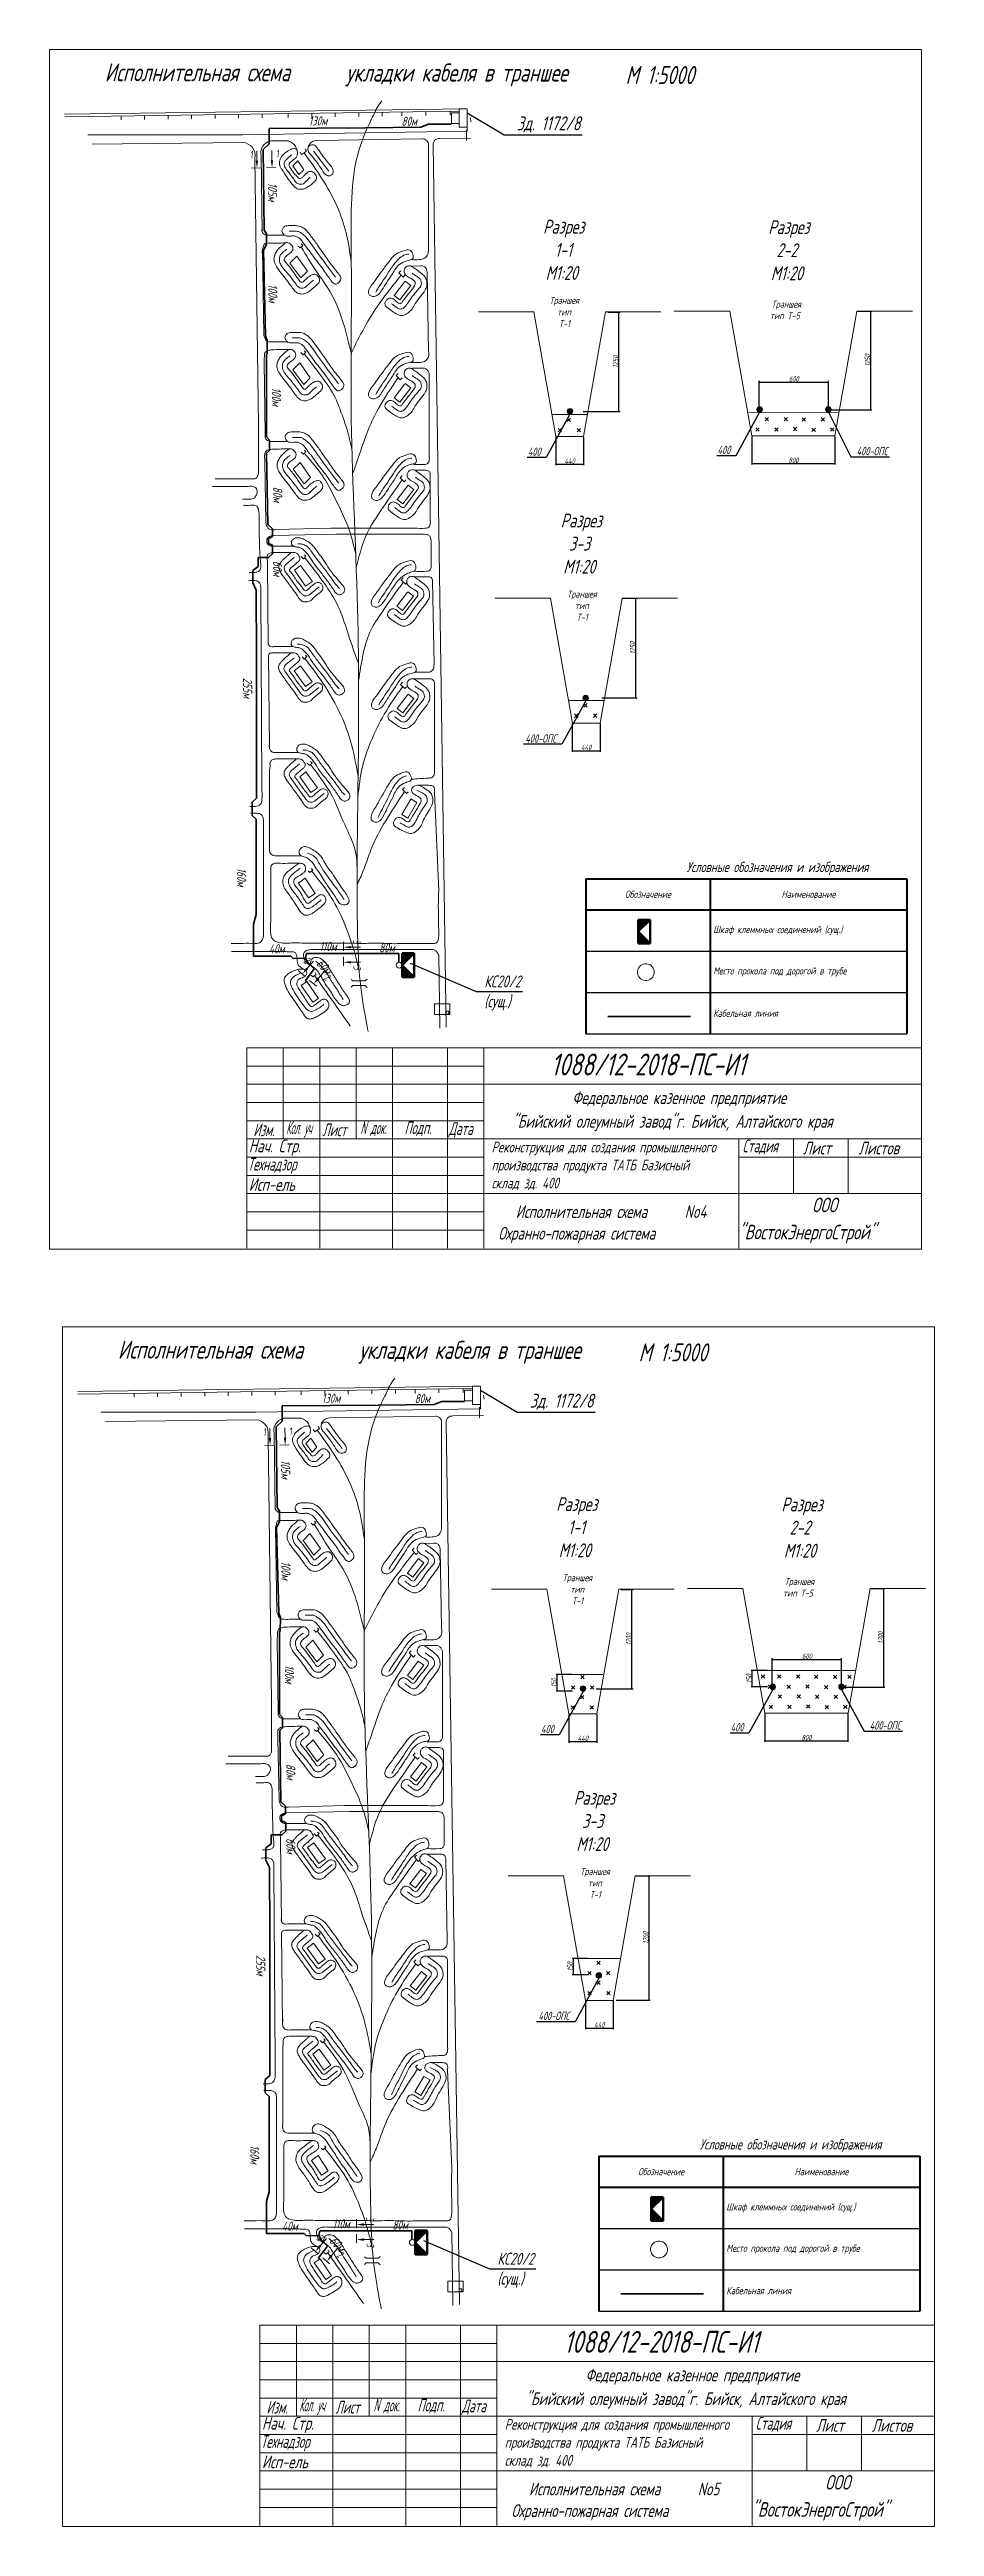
# Model space of a CAD drawing. Header units: millimetres. Extents: x 13096 to 18634, y -492 to 9335.
# Drawn here: x 16561 to 17544, y 2317 to 5070 of the extents above; entities that cross this region are included whole.
import ezdxf
from ezdxf import colors
from ezdxf.entities.mleader import LeaderData, LeaderLine
from ezdxf.enums import TextEntityAlignment as Align
from ezdxf.math import Vec2, Vec3

# ---------------------------------------------------------------- set-up
doc = ezdxf.new("R2010")
doc.units = ezdxf.units.MM
doc.layers.get('Defpoints').update_dxf_attribs({"color": 33})
for name, color, linetype, lineweight in [('ИИ_ОФОРМЛЕНИЕ_025', 7, 'Continuous', 25), ('Линия выноска', 137, 'Continuous', 20), ('Линия связи (Вновь)', 3, 'Continuous', 60), ('Размерная', 4, 'Continuous', 25), ('Рамка толстая', 7, 'Continuous', 60), ('Строительный', 251, 'Continuous', 13), ('ТаБлица', 253, 'Continuous', 25), ('текст', 7, 'Continuous', 25), ('Щиты пульты (Вновь)', 5, 'Continuous', 50), ('Элемент эл. схем', 7, 'Continuous', 35)]:
    doc.layers.add(name, color=color, linetype=linetype, lineweight=lineweight)
doc.styles.add('Simplex', font='simplex.shx', dxfattribs={"width": 0.7, "oblique": 15})
doc.styles.get("Standard").update_dxf_attribs({"font": 'arial.ttf'})
doc.dimstyles.new('Simplex', dxfattribs={"dimtxt": 2.5, "dimasz": 2.5, "dimexe": 1.25, "dimexo": 0.625, "dimtad": 1, "dimtxsty": 'Simplex', "dimcen": 2.5, "dimclrt": 2, "dimadec": 0, "dimazin": 0, "dimtfac": 1, "dimtmove": 0, "dimatfit": 3, "dimfxl": 1, "dimarcsym": 0})

msp = doc.modelspace()

# ---------------------------------------------------------------- texts
at = {"color": 18, "lineweight": 20, "true_color": 0x000000, "style": 'Simplex', "oblique": 15}
for s, height, width, p in [('1088/12-2018-ПС-И1', 24.3, 0.7, (17117.74434, 3929.72681)), ('Федеральное казенное предприятие', 14.175, 0.7, (17141.59044, 3897.95359)), ('"Бийский олеумный завод"г. Бийск, Алтайского края', 14.175, 0.7, (17075.11938, 3871.62859)), ('Нач. Стр.', 14.175, 0.7, (16782.14992, 3844.29109)), ('Изм.', 14.175, 0.6, (16787.18949, 3862.17859)), ('Кол. уч', 14.175, 0.4, (16823.54386, 3864.54109)), ('Лист', 14.175, 0.6, (16863.86429, 3862.17859)), ('N', 14.175, 0.5, (16906.06183, 3864.54109)), ('док.', 14.175, 0.5, (16917.33589, 3864.54109)), ('Подп.', 14.175, 0.6, (16955.06199, 3864.54109)), ('Дата', 14.175, 0.6, (17004.26559, 3863.52859)), ('Стадия', 14.175, 0.6, (17330.69169, 3844.29109)), ('Лист', 14.175, 0.7, (17397.78367, 3841.92859)), ('Листов', 14.175, 0.7, (17459.63141, 3841.92859)), ('Технадзор', 14.175, 0.6, (16780.79992, 3824.04109)), ('Исп-ель', 14.175, 0.7, (16782.14992, 3801.42859)), ('Исполнительная схема ', 14.175, 0.7, (17078.82589, 3771.30997)), ('No4', 14.175, 0.7, (17266.40839, 3771.30997)), ('ООО', 16.2, 0.7, (17407.99953, 3777.65895)), ('Охранно-пожарная система', 14.175, 0.7, (17059.40144, 3747.22946)), ('"ВостокЭнергоСтрой"', 16.2, 0.7, (17326.34579, 3747.57324)), ('1088/12-2018-ПС-И1', 24.3, 0.7, (17132.31847, 2510.16382)), ('Федеральное казенное предприятие', 14.175, 0.7, (17156.16458, 2478.39061)), ('Изм.', 14.175, 0.6, (16801.76362, 2442.61561)), ('Кол. уч', 14.175, 0.4, (16838.11799, 2444.97811)), ('Лист', 14.175, 0.6, (16878.43843, 2442.61561)), ('N', 14.175, 0.5, (16920.63596, 2444.97811)), ('док.', 14.175, 0.5, (16931.91002, 2444.97811)), ('Подп.', 14.175, 0.6, (16969.63612, 2444.97811)), ('Дата', 14.175, 0.6, (17018.83972, 2443.96561)), ('"Бийский олеумный завод"г. Бийск, Алтайского края', 14.175, 0.7, (17089.69352, 2452.06561)), ('Нач. Стр.', 14.175, 0.7, (16796.72405, 2424.72811)), ('Стадия', 14.175, 0.6, (17345.26583, 2424.72811)), ('Лист', 14.175, 0.7, (17412.3578, 2422.36561)), ('Листов', 14.175, 0.7, (17474.20554, 2422.36561)), ('Исп-ель', 14.175, 0.7, (16796.72405, 2381.86561)), ('Технадзор', 14.175, 0.6, (16795.37405, 2404.47811)), ('ООО', 16.2, 0.7, (17422.57366, 2358.09597)), ('Охранно-пожарная система', 14.175, 0.7, (17073.97557, 2327.66647)), ('Исполнительная схема ', 14.175, 0.7, (17093.40002, 2351.74699)), ('No5', 14.175, 0.7, (17280.98252, 2351.74699)), ('"ВостокЭнергоСтрой"', 16.2, 0.7, (17340.91992, 2328.01025))]:
    msp.add_text(s, height=height, dxfattribs=dict(at, width=width)).set_placement(p)
at = {"layer": 'ИИ_ОФОРМЛЕНИЕ_025', "color": 18, "lineweight": 20, "true_color": 0x000000, "char_height": 12, "attachment_point": 1}
for insert in [(17051.90041, 3856.14338), (17066.47454, 2436.5804)]:
    msp.add_mtext_dynamic_manual_height_columns('{\\Fsimplex|c204;\\Q15;\\W0.7;\\C2;Реконструкция для создания промышленного производства продукта ТАТБ Базисный склад зд. 400}', width=276.2589272, gutter_width=12.5, heights=[0], dxfattribs=dict(at, insert=insert))
at = {"layer": 'ТаБлица', "color": 18, "lineweight": 20, "true_color": 0x000000, "attachment_point": 5, "style": 'Simplex'}
for s, insert, char_height, width in [('130м', (16858.94169, 4990.53068), 10.164, 275.88), ('80м', (16960.36248, 4990.12862), 10.164, 275.88), ('Условные обозначения и изображения', (17369.51767, 4159.82037), 11.5, 425.2362496), ('40м', (16813.11974, 4070.47966), 10.164, 275.88), ('110м', (16870.14275, 4073.0052), 10.164, 275.88), ('80м', (16935.61253, 4071.66299), 10.164, 275.88), ('130м', (16873.51583, 3570.9677), 10.164, 275.88), ('80м', (16974.93661, 3570.56563), 10.164, 275.88), ('Условные обозначения и изображения', (17384.09181, 2740.25738), 11.5, 425.2362496), ('40м', (16827.69388, 2650.91668), 10.164, 275.88), ('110м', (16884.71688, 2653.44222), 10.164, 275.88), ('80м', (16950.18667, 2652.1), 10.164, 275.88)]:
    msp.add_mtext(s, dxfattribs=dict(at, insert=insert, char_height=char_height, width=width))
at = {"layer": 'ТаБлица', "color": 18, "lineweight": 20, "true_color": 0x000000, "char_height": 10.164, "width": 275.88, "attachment_point": 5, "style": 'Simplex'}
for s, insert, rotation in [('105м', (16808.50928, 4911.54911), 270), ('100м', (16808.86597, 4799.03633), 270), ('100м', (16812.83573, 4683.99642), 270), ('80м', (16814.23365, 4575.55855), 270), ('60м', (16814.21138, 4493.08311), 270), ('255м', (16780.88325, 4360.39822), 270), ('160м', (16774.20052, 4150.23383), 270), ('60м', (16865.92576, 4050.53658), 312.01622166), ('105м', (16823.08342, 3491.98613), 270), ('100м', (16823.4401, 3379.47334), 270), ('100м', (16827.40987, 3264.43344), 270), ('80м', (16828.80779, 3155.99557), 270), ('60м', (16828.78551, 3073.52012), 270), ('255м', (16795.45738, 2940.83523), 270), ('160м', (16788.77466, 2730.67085), 270), ('60м', (16880.4999, 2630.9736), 312.01622166)]:
    msp.add_mtext(s, dxfattribs=dict(at, insert=insert, rotation=rotation))
at = {"layer": 'текст', "color": 18, "lineweight": 20, "true_color": 0x000000, "style": 'Simplex', "oblique": 15, "width": 0.7}
for s, p in [('Исполнительная схема', (16725.03051, 5034.56127)), ('укладки кабеля в траншее', (17013.30811, 5034.26752)), ('М 1:5000', (17238.81024, 5031.48899)), ('Исполнительная схема', (16739.60464, 3614.99829)), ('укладки кабеля в траншее', (17027.88225, 3614.70454)), ('М 1:5000', (17253.38437, 3611.926))]:
    msp.add_text(s, height=20, dxfattribs=at).set_placement(p, align=Align.CENTER)
at = {"layer": 'текст', "color": 18, "lineweight": 20, "true_color": 0x000000, "char_height": 11.55, "attachment_point": 5, "style": 'Simplex'}
for s, insert, rotation in [('{\\H0.7x;1}', (16784.52337, 4952.7885), 8.55286586), ('{\\H0.7x;1}', (16813.50859, 4953.88424), 8.55286586), ('{\\H0.7x;3}', (16901.99915, 4078.71543), 277.50996044), ('{\\H0.7x;2}', (16846.32416, 4057.75632), 326.4984166), ('{\\H0.7x;3}', (16902.56714, 4049.71506), 277.50996044), ('{\\H0.7x;2}', (16868.5799, 4039.15456), 326.4984166), ('{\\H0.7x;1}', (16799.09751, 3533.22552), 8.55286586), ('{\\H0.7x;1}', (16828.08273, 3534.32126), 8.55286586), ('{\\H0.7x;3}', (16916.57328, 2659.15244), 277.50996044), ('{\\H0.7x;2}', (16860.8983, 2638.19334), 326.4984166), ('{\\H0.7x;2}', (16883.15404, 2619.59158), 326.4984166), ('{\\H0.7x;3}', (16917.14128, 2630.15208), 277.50996044)]:
    msp.add_mtext_dynamic_manual_height_columns(s, width=8.7102084, gutter_width=15, heights=[0], dxfattribs=dict(at, insert=insert, rotation=rotation))
at = {"layer": 'текст', "color": 18, "lineweight": 20, "true_color": 0x000000, "attachment_point": 1, "style": 'Simplex'}
for s, width, insert, char_height in [('\\pi6.9573;Разрез \\P\\pi20.092;1-1\\P\\pi9.7045;М1:20', 65.8694283, (17102.15486, 4880.5831), 15.4), ('\\pi16.957;Разрез \\P\\pi26.121;2-2\\P\\pi19.704;М1:20', 85.8694283, (17342.35447, 4880.17501), 15.4), ('\\pi-3.6664;Траншея\\P\\pi4.951;тип \\P\\pi6.8981;Т-1', 25.8694283, (17119.85665, 4794.93627), 7.7), ('\\pi6.3336;Траншея\\P\\pi4.5781;тип Т-5', 45.8694283, (17356.53104, 4790.70472), 7.7), ('\\pi6.9573;Разрез \\P\\pi16.121;3-3\\P\\pi9.7045;М1:20', 65.8694283, (17121.76856, 4554.11225), 15.4), ('\\pi-3.6664;Траншея\\P\\pi4.951;тип \\P\\pi6.8981;Т-1', 25.8694283, (17139.47035, 4468.46542), 7.7), ('\\pi6.9573;Разрез \\P\\pi20.092;1-1\\P\\pi9.7045;М1:20', 65.8694283, (17116.729, 3461.02012), 15.4), ('\\pi16.957;Разрез \\P\\pi26.121;2-2\\P\\pi19.704;М1:20', 85.8694283, (17356.9286, 3460.61202), 15.4), ('\\pi-3.6664;Траншея\\P\\pi4.951;тип \\P\\pi6.8981;Т-1', 25.8694283, (17134.43079, 3375.37329), 7.7), ('\\pi6.3336;Траншея\\P\\pi4.5781;тип Т-5', 45.8694283, (17371.10517, 3371.14173), 7.7), ('\\pi6.9573;Разрез \\P\\pi16.121;3-3\\P\\pi9.7045;М1:20', 65.8694283, (17136.3427, 3134.54926), 15.4), ('\\pi-3.6664;Траншея\\P\\pi4.951;тип \\P\\pi6.8981;Т-1', 25.8694283, (17154.04449, 3048.90243), 7.7)]:
    msp.add_mtext_dynamic_manual_height_columns(s, width=width, gutter_width=12.5, heights=[0], dxfattribs=dict(at, insert=insert, char_height=char_height))

# ---------------------------------------------------------------- blocks, each defined once
blk = doc.blocks.new('_None')
blk = doc.blocks.new('A$C4BB167BF')
at = {"layer": 'Щиты пульты (Вновь)', "true_color": 0xc7c8ca}
h = blk.add_hatch(color=9, dxfattribs=at)
h.paths.add_polyline_path([(0, 3), (0, 0), (3, 3)])
h.paths.add_polyline_path([(6, 3), (3, 3), (6, 0)])
at = {"layer": 'Щиты пульты (Вновь)', "color": 252, "true_color": 0x939598}
for p, q in [((0, 3), (0, 0)), ((6, 3), (0, 3)), ((0, 0), (3, 3)), ((3, 3), (6, 0)), ((6, 0), (6, 3)), ((0, 0), (6, 0))]:
    blk.add_line(p, q, dxfattribs=at)
blk = doc.blocks.new('_ArchTick')
at = {"color": 0, "linetype": 'ByBlock', "const_width": 0.15}
blk.add_lwpolyline([(-0.5, -0.5), (0.5, 0.5)], dxfattribs=at)
blk = doc.blocks.new('*D133')
at = {"layer": 'Defpoints', "color": 0, "lineweight": 80, "transparency": 16777216}
for p in [(17472.4, 3359.6), (17487.8, 3359.6), (17442.6, 3250)]:
    blk.add_point(p, dxfattribs=at)
at = {"layer": 'Размерная', "color": 0, "lineweight": -2, "transparency": 16777216}
for p, q in [((17473, 3359.6), (17489, 3359.6)), ((17487.8, 3250), (17487.8, 3359.6)), ((17443.2, 3250), (17489, 3250))]:
    blk.add_line(p, q, dxfattribs=at)
at = {"layer": 'Размерная', "color": 0, "lineweight": -2, "transparency": 16777216, "xscale": 1.5, "yscale": 1.5, "zscale": 1.5}
for p, rotation in [((17487.8, 3359.6), 90), ((17487.8, 3250), 270)]:
    blk.add_blockref('_ArchTick', p, dxfattribs=dict(at, rotation=rotation))
at = {"layer": 'Размерная', "color": 2, "lineweight": 20, "transparency": 16777216, "insert": (17484.2, 3304.8), "char_height": 2, "attachment_point": 5, "rotation": 90, "style": 'Simplex'}
blk.add_mtext('{\\H3x;1200}', dxfattribs=at)
blk = doc.blocks.new('*D134')
at = {"layer": 'Defpoints', "color": 0, "lineweight": 80, "transparency": 16777216}
for p in [(17355.5, 3221), (17447.9, 3221), (17447.9, 3190.2)]:
    blk.add_point(p, dxfattribs=at)
at = {"layer": 'Размерная', "color": 0, "lineweight": -2, "transparency": 16777216}
for p, q in [((17355.5, 3220.3), (17355.5, 3189)), ((17447.9, 3220.3), (17447.9, 3189)), ((17355.5, 3190.2), (17447.9, 3190.2))]:
    blk.add_line(p, q, dxfattribs=at)
at = {"layer": 'Размерная', "color": 0, "lineweight": -2, "transparency": 16777216, "xscale": 1.5, "yscale": 1.5, "zscale": 1.5, "rotation": 180}
blk.add_blockref('_ArchTick', (17355.5, 3190.2), dxfattribs=at)
at = {"layer": 'Размерная', "color": 0, "lineweight": -2, "transparency": 16777216, "xscale": 1.5, "yscale": 1.5, "zscale": 1.5}
blk.add_blockref('_ArchTick', (17447.9, 3190.2), dxfattribs=at)
at = {"layer": 'Размерная', "color": 2, "lineweight": 20, "transparency": 16777216, "insert": (17401.7, 3193.8), "char_height": 2, "attachment_point": 5, "style": 'Simplex'}
blk.add_mtext('{\\H3x;800}', dxfattribs=at)
blk = doc.blocks.new('*D135')
at = {"layer": 'Defpoints', "color": 0, "lineweight": 80, "transparency": 16777216}
for p in [(17194.9, 3358.5), (17207.9, 3358.5), (17167.5, 3247.9)]:
    blk.add_point(p, dxfattribs=at)
at = {"layer": 'Размерная', "color": 0, "lineweight": -2, "transparency": 16777216}
for p, q in [((17195.5, 3358.5), (17209.1, 3358.5)), ((17207.9, 3247.9), (17207.9, 3358.5)), ((17168.2, 3247.9), (17209.1, 3247.9))]:
    blk.add_line(p, q, dxfattribs=at)
at = {"layer": 'Размерная', "color": 0, "lineweight": -2, "transparency": 16777216, "xscale": 1.5, "yscale": 1.5, "zscale": 1.5}
for p, rotation in [((17207.9, 3358.5), 90), ((17207.9, 3247.9), 270)]:
    blk.add_blockref('_ArchTick', p, dxfattribs=dict(at, rotation=rotation))
at = {"layer": 'Размерная', "color": 2, "lineweight": 20, "transparency": 16777216, "insert": (17204.3, 3303.2), "char_height": 2, "attachment_point": 5, "rotation": 90, "style": 'Simplex'}
blk.add_mtext('{\\H3x;1200}', dxfattribs=at)
blk = doc.blocks.new('*D136')
at = {"layer": 'Defpoints', "color": 0, "lineweight": 80, "transparency": 16777216}
for p in [(17137.9, 3220.2), (17168.7, 3220.2), (17168.7, 3189.4)]:
    blk.add_point(p, dxfattribs=at)
at = {"layer": 'Размерная', "color": 0, "lineweight": -2, "transparency": 16777216}
for p, q in [((17137.9, 3219.6), (17137.9, 3188.2)), ((17168.7, 3219.6), (17168.7, 3188.2)), ((17137.9, 3189.4), (17168.7, 3189.4))]:
    blk.add_line(p, q, dxfattribs=at)
at = {"layer": 'Размерная', "color": 0, "lineweight": -2, "transparency": 16777216, "xscale": 1.5, "yscale": 1.5, "zscale": 1.5, "rotation": 180}
blk.add_blockref('_ArchTick', (17137.9, 3189.4), dxfattribs=at)
at = {"layer": 'Размерная', "color": 0, "lineweight": -2, "transparency": 16777216, "xscale": 1.5, "yscale": 1.5, "zscale": 1.5}
blk.add_blockref('_ArchTick', (17168.7, 3189.4), dxfattribs=at)
at = {"layer": 'Размерная', "color": 2, "lineweight": 20, "transparency": 16777216, "insert": (17153.3, 3193.1), "char_height": 2, "attachment_point": 5, "style": 'Simplex'}
blk.add_mtext('{\\H3x;440}', dxfattribs=at)
blk = doc.blocks.new('*D137')
at = {"layer": 'Defpoints', "color": 0, "lineweight": 80, "transparency": 16777216}
for p in [(17211.5, 3040.4), (17226.9, 3040.4), (17189.6, 2901.9)]:
    blk.add_point(p, dxfattribs=at)
at = {"layer": 'Размерная', "color": 0, "lineweight": -2, "transparency": 16777216}
for p, q in [((17212.1, 3040.4), (17228.1, 3040.4)), ((17226.9, 2901.9), (17226.9, 3040.4)), ((17190.2, 2901.9), (17228.1, 2901.9))]:
    blk.add_line(p, q, dxfattribs=at)
at = {"layer": 'Размерная', "color": 0, "lineweight": -2, "transparency": 16777216, "xscale": 1.5, "yscale": 1.5, "zscale": 1.5}
for p, rotation in [((17226.9, 3040.4), 90), ((17226.9, 2901.9), 270)]:
    blk.add_blockref('_ArchTick', p, dxfattribs=dict(at, rotation=rotation))
at = {"layer": 'Размерная', "color": 2, "lineweight": 20, "transparency": 16777216, "insert": (17223.2, 2971.2), "char_height": 2, "attachment_point": 5, "rotation": 90, "style": 'Simplex'}
blk.add_mtext('{\\H3x;1200}', dxfattribs=at)
blk = doc.blocks.new('*D138')
at = {"layer": 'Defpoints', "color": 0, "lineweight": 80, "transparency": 16777216}
for p in [(17156.2, 2901.8), (17187, 2901.8), (17187, 2871)]:
    blk.add_point(p, dxfattribs=at)
at = {"layer": 'Размерная', "color": 0, "lineweight": -2, "transparency": 16777216}
for p, q in [((17156.2, 2901.2), (17156.2, 2869.8)), ((17187, 2901.2), (17187, 2869.8)), ((17156.2, 2871), (17187, 2871))]:
    blk.add_line(p, q, dxfattribs=at)
at = {"layer": 'Размерная', "color": 0, "lineweight": -2, "transparency": 16777216, "xscale": 1.5, "yscale": 1.5, "zscale": 1.5, "rotation": 180}
blk.add_blockref('_ArchTick', (17156.2, 2871), dxfattribs=at)
at = {"layer": 'Размерная', "color": 0, "lineweight": -2, "transparency": 16777216, "xscale": 1.5, "yscale": 1.5, "zscale": 1.5}
blk.add_blockref('_ArchTick', (17187, 2871), dxfattribs=at)
at = {"layer": 'Размерная', "color": 2, "lineweight": 20, "transparency": 16777216, "insert": (17171.6, 2874.7), "char_height": 2, "attachment_point": 5, "style": 'Simplex'}
blk.add_mtext('{\\H3x;440}', dxfattribs=at)
blk = doc.blocks.new('*T139')
at = {"layer": 'ТаБлица', "color": 0, "linetype": 'ByBlock', "lineweight": 40, "transparency": 16777216}
for p, q in [((0, 0), (356.5, 0)), ((0, 0), (0, -172.5)), ((138, 0), (138, -172.5)), ((356.5, 0), (356.5, -172.5)), ((0, -34.5), (356.5, -34.5))]:
    blk.add_line(p, q, dxfattribs=at)
at = {"layer": 'ТаБлица', "color": 5, "linetype": 'ByBlock', "lineweight": 25, "transparency": 16777216}
for p, q in [((0, -80.5), (356.5, -80.5)), ((0, -126.5), (356.5, -126.5)), ((0, -172.5), (356.5, -172.5))]:
    blk.add_line(p, q, dxfattribs=at)
at = {"layer": 'ТаБлица', "color": 2, "lineweight": 20, "transparency": 16777216, "char_height": 8.05, "style": 'Simplex'}
for s, insert, width, attachment_point in [('Обозначение', (69, -17.25), 138, 5), ('Наименование', (247.25, -17.25), 218.5, 5), ('Шкаф клеммных соединений (сущ.)', (141.45, -57.5), 211.6, 4), ('Место прокола под дорогой в трубе', (141.45, -103.5), 211.6, 4), ('Кабельная линия', (141.45, -149.5), 211.6, 4)]:
    blk.add_mtext(s, dxfattribs=dict(at, insert=insert, width=width, attachment_point=attachment_point))
blk = doc.blocks.new('*D173')
at = {"layer": 'Defpoints', "color": 0, "lineweight": 80, "transparency": 16777216}
for p in [(17440.8, 3280.7), (17363.8, 3251.5), (17440.8, 3251.5)]:
    blk.add_point(p, dxfattribs=at)
at = {"layer": 'Размерная', "color": 0, "lineweight": -2, "transparency": 16777216}
for p, q in [((17363.8, 3252.1), (17363.8, 3282)), ((17363.8, 3280.7), (17440.8, 3280.7)), ((17440.8, 3252.1), (17440.8, 3282))]:
    blk.add_line(p, q, dxfattribs=at)
at = {"layer": 'Размерная', "color": 0, "lineweight": -2, "transparency": 16777216, "xscale": 1.5, "yscale": 1.5, "zscale": 1.5, "rotation": 180}
blk.add_blockref('_ArchTick', (17363.8, 3280.7), dxfattribs=at)
at = {"layer": 'Размерная', "color": 0, "lineweight": -2, "transparency": 16777216, "xscale": 1.5, "yscale": 1.5, "zscale": 1.5}
blk.add_blockref('_ArchTick', (17440.8, 3280.7), dxfattribs=at)
at = {"layer": 'Размерная', "color": 2, "lineweight": 20, "transparency": 16777216, "insert": (17402.3, 3284.3), "char_height": 2, "attachment_point": 5, "style": 'Simplex'}
blk.add_mtext('{\\H3x;600}', dxfattribs=at)
blk = doc.blocks.new('*D174')
at = {"layer": 'Defpoints', "color": 0, "lineweight": 80, "transparency": 16777216}
for p in [(17341.6, 3268.4), (17358.7, 3268.4), (17359.1, 3250.1)]:
    blk.add_point(p, dxfattribs=at)
at = {"layer": 'Размерная', "color": 0, "lineweight": -2, "transparency": 16777216}
for p, q in [((17358, 3268.4), (17340.4, 3268.4)), ((17358.4, 3250.1), (17340.4, 3250.1)), ((17341.6, 3250.1), (17341.6, 3268.4))]:
    blk.add_line(p, q, dxfattribs=at)
at = {"layer": 'Размерная', "color": 0, "lineweight": -2, "transparency": 16777216, "xscale": 1.5, "yscale": 1.5, "zscale": 1.5}
for p, rotation in [((17341.6, 3268.4), 90), ((17341.6, 3250.1), 270)]:
    blk.add_blockref('_ArchTick', p, dxfattribs=dict(at, rotation=rotation))
at = {"layer": 'Размерная', "color": 2, "lineweight": 20, "transparency": 16777216, "insert": (17338, 3259.2), "char_height": 2, "attachment_point": 5, "rotation": 90, "style": 'Simplex'}
blk.add_mtext('{\\H3x;150}', dxfattribs=at)
blk = doc.blocks.new('*D175')
at = {"layer": 'Defpoints', "color": 0, "lineweight": 80, "transparency": 16777216}
for p in [(17124.8, 3263.8), (17141.9, 3263.8), (17142.3, 3245.5)]:
    blk.add_point(p, dxfattribs=at)
at = {"layer": 'Размерная', "color": 0, "lineweight": -2, "transparency": 16777216}
for p, q in [((17141.3, 3263.8), (17123.6, 3263.8)), ((17124.8, 3245.5), (17124.8, 3263.8)), ((17141.7, 3245.5), (17123.6, 3245.5))]:
    blk.add_line(p, q, dxfattribs=at)
at = {"layer": 'Размерная', "color": 0, "lineweight": -2, "transparency": 16777216, "xscale": 1.5, "yscale": 1.5, "zscale": 1.5}
for p, rotation in [((17124.8, 3263.8), 90), ((17124.8, 3245.5), 270)]:
    blk.add_blockref('_ArchTick', p, dxfattribs=dict(at, rotation=rotation))
at = {"layer": 'Размерная', "color": 2, "lineweight": 20, "transparency": 16777216, "insert": (17121.2, 3254.6), "char_height": 2, "attachment_point": 5, "rotation": 90, "style": 'Simplex'}
blk.add_mtext('{\\H3x;150}', dxfattribs=at)
blk = doc.blocks.new('*D176')
at = {"layer": 'Defpoints', "color": 0, "lineweight": 80, "transparency": 16777216}
for p in [(17142.8, 2948.4), (17159.8, 2948.4), (17160.2, 2930.1)]:
    blk.add_point(p, dxfattribs=at)
at = {"layer": 'Размерная', "color": 0, "lineweight": -2, "transparency": 16777216}
for p, q in [((17159.2, 2948.4), (17141.5, 2948.4)), ((17142.8, 2930.1), (17142.8, 2948.4)), ((17159.6, 2930.1), (17141.5, 2930.1))]:
    blk.add_line(p, q, dxfattribs=at)
at = {"layer": 'Размерная', "color": 0, "lineweight": -2, "transparency": 16777216, "xscale": 1.5, "yscale": 1.5, "zscale": 1.5}
for p, rotation in [((17142.8, 2948.4), 90), ((17142.8, 2930.1), 270)]:
    blk.add_blockref('_ArchTick', p, dxfattribs=dict(at, rotation=rotation))
at = {"layer": 'Размерная', "color": 2, "lineweight": 20, "transparency": 16777216, "insert": (17139.1, 2939.2), "char_height": 2, "attachment_point": 5, "rotation": 90, "style": 'Simplex'}
blk.add_mtext('{\\H3x;150}', dxfattribs=at)
blk = doc.blocks.new('*D165')
at = {"layer": 'Defpoints', "color": 0, "lineweight": 80, "transparency": 16777216}
for p in [(17457.8, 4779.1), (17473.2, 4779.1), (17428, 4669.6)]:
    blk.add_point(p, dxfattribs=at)
at = {"layer": 'Размерная', "color": 0, "lineweight": -2, "transparency": 16777216}
for p, q in [((17458.4, 4779.1), (17474.5, 4779.1)), ((17473.2, 4669.6), (17473.2, 4779.1)), ((17428.6, 4669.6), (17474.5, 4669.6))]:
    blk.add_line(p, q, dxfattribs=at)
at = {"layer": 'Размерная', "color": 0, "lineweight": -2, "transparency": 16777216, "xscale": 1.5, "yscale": 1.5, "zscale": 1.5}
for p, rotation in [((17473.2, 4779.1), 90), ((17473.2, 4669.6), 270)]:
    blk.add_blockref('_ArchTick', p, dxfattribs=dict(at, rotation=rotation))
at = {"layer": 'Размерная', "color": 2, "lineweight": 20, "transparency": 16777216, "insert": (17469.6, 4724.4), "char_height": 2, "attachment_point": 5, "rotation": 90, "style": 'Simplex'}
blk.add_mtext('{\\H3x;1250}', dxfattribs=at)
blk = doc.blocks.new('*D166')
at = {"layer": 'Defpoints', "color": 0, "lineweight": 80, "transparency": 16777216}
for p in [(17341, 4640.5), (17433.4, 4640.5), (17433.4, 4609.8)]:
    blk.add_point(p, dxfattribs=at)
at = {"layer": 'Размерная', "color": 0, "lineweight": -2, "transparency": 16777216}
for p, q in [((17341, 4639.9), (17341, 4608.5)), ((17433.4, 4639.9), (17433.4, 4608.5)), ((17341, 4609.8), (17433.4, 4609.8))]:
    blk.add_line(p, q, dxfattribs=at)
at = {"layer": 'Размерная', "color": 0, "lineweight": -2, "transparency": 16777216, "xscale": 1.5, "yscale": 1.5, "zscale": 1.5, "rotation": 180}
blk.add_blockref('_ArchTick', (17341, 4609.8), dxfattribs=at)
at = {"layer": 'Размерная', "color": 0, "lineweight": -2, "transparency": 16777216, "xscale": 1.5, "yscale": 1.5, "zscale": 1.5}
blk.add_blockref('_ArchTick', (17433.4, 4609.8), dxfattribs=at)
at = {"layer": 'Размерная', "color": 2, "lineweight": 20, "transparency": 16777216, "insert": (17387.2, 4613.4), "char_height": 2, "attachment_point": 5, "style": 'Simplex'}
blk.add_mtext('{\\H3x;800}', dxfattribs=at)
blk = doc.blocks.new('*D167')
at = {"layer": 'Defpoints', "color": 0, "lineweight": 80, "transparency": 16777216}
for p in [(17180.3, 4778.1), (17193.3, 4778.1), (17153, 4667.5)]:
    blk.add_point(p, dxfattribs=at)
at = {"layer": 'Размерная', "color": 0, "lineweight": -2, "transparency": 16777216}
for p, q in [((17181, 4778.1), (17194.6, 4778.1)), ((17193.3, 4667.5), (17193.3, 4778.1)), ((17153.6, 4667.5), (17194.6, 4667.5))]:
    blk.add_line(p, q, dxfattribs=at)
at = {"layer": 'Размерная', "color": 0, "lineweight": -2, "transparency": 16777216, "xscale": 1.5, "yscale": 1.5, "zscale": 1.5}
for p, rotation in [((17193.3, 4778.1), 90), ((17193.3, 4667.5), 270)]:
    blk.add_blockref('_ArchTick', p, dxfattribs=dict(at, rotation=rotation))
at = {"layer": 'Размерная', "color": 2, "lineweight": 20, "transparency": 16777216, "insert": (17189.7, 4722.8), "char_height": 2, "attachment_point": 5, "rotation": 90, "style": 'Simplex'}
blk.add_mtext('{\\H3x;1250}', dxfattribs=at)
blk = doc.blocks.new('*D168')
at = {"layer": 'Defpoints', "color": 0, "lineweight": 80, "transparency": 16777216}
for p in [(17123.3, 4639.8), (17154.1, 4639.8), (17154.1, 4609)]:
    blk.add_point(p, dxfattribs=at)
at = {"layer": 'Размерная', "color": 0, "lineweight": -2, "transparency": 16777216}
for p, q in [((17123.3, 4639.1), (17123.3, 4607.8)), ((17154.1, 4639.1), (17154.1, 4607.8)), ((17123.3, 4609), (17154.1, 4609))]:
    blk.add_line(p, q, dxfattribs=at)
at = {"layer": 'Размерная', "color": 0, "lineweight": -2, "transparency": 16777216, "xscale": 1.5, "yscale": 1.5, "zscale": 1.5, "rotation": 180}
blk.add_blockref('_ArchTick', (17123.3, 4609), dxfattribs=at)
at = {"layer": 'Размерная', "color": 0, "lineweight": -2, "transparency": 16777216, "xscale": 1.5, "yscale": 1.5, "zscale": 1.5}
blk.add_blockref('_ArchTick', (17154.1, 4609), dxfattribs=at)
at = {"layer": 'Размерная', "color": 2, "lineweight": 20, "transparency": 16777216, "insert": (17138.7, 4612.6), "char_height": 2, "attachment_point": 5, "style": 'Simplex'}
blk.add_mtext('{\\H3x;440}', dxfattribs=at)
blk = doc.blocks.new('*D169')
at = {"layer": 'Defpoints', "color": 0, "lineweight": 80, "transparency": 16777216}
for p in [(17196.9, 4460), (17212.3, 4460), (17173.8, 4349.5)]:
    blk.add_point(p, dxfattribs=at)
at = {"layer": 'Размерная', "color": 0, "lineweight": -2, "transparency": 16777216}
for p, q in [((17197.5, 4460), (17213.5, 4460)), ((17212.3, 4349.5), (17212.3, 4460)), ((17174.4, 4349.5), (17213.5, 4349.5))]:
    blk.add_line(p, q, dxfattribs=at)
at = {"layer": 'Размерная', "color": 0, "lineweight": -2, "transparency": 16777216, "xscale": 1.5, "yscale": 1.5, "zscale": 1.5}
for p, rotation in [((17212.3, 4460), 90), ((17212.3, 4349.5), 270)]:
    blk.add_blockref('_ArchTick', p, dxfattribs=dict(at, rotation=rotation))
at = {"layer": 'Размерная', "color": 2, "lineweight": 20, "transparency": 16777216, "insert": (17208.7, 4404.7), "char_height": 2, "attachment_point": 5, "rotation": 90, "style": 'Simplex'}
blk.add_mtext('{\\H3x;1250}', dxfattribs=at)
blk = doc.blocks.new('*D170')
at = {"layer": 'Defpoints', "color": 0, "lineweight": 80, "transparency": 16777216}
for p in [(17141.6, 4321.4), (17172.4, 4321.4), (17172.4, 4290.6)]:
    blk.add_point(p, dxfattribs=at)
at = {"layer": 'Размерная', "color": 0, "lineweight": -2, "transparency": 16777216}
for p, q in [((17141.6, 4320.7), (17141.6, 4289.4)), ((17172.4, 4320.7), (17172.4, 4289.4)), ((17141.6, 4290.6), (17172.4, 4290.6))]:
    blk.add_line(p, q, dxfattribs=at)
at = {"layer": 'Размерная', "color": 0, "lineweight": -2, "transparency": 16777216, "xscale": 1.5, "yscale": 1.5, "zscale": 1.5, "rotation": 180}
blk.add_blockref('_ArchTick', (17141.6, 4290.6), dxfattribs=at)
at = {"layer": 'Размерная', "color": 0, "lineweight": -2, "transparency": 16777216, "xscale": 1.5, "yscale": 1.5, "zscale": 1.5}
blk.add_blockref('_ArchTick', (17172.4, 4290.6), dxfattribs=at)
at = {"layer": 'Размерная', "color": 2, "lineweight": 20, "transparency": 16777216, "insert": (17157, 4294.2), "char_height": 2, "attachment_point": 5, "style": 'Simplex'}
blk.add_mtext('{\\H3x;440}', dxfattribs=at)
blk = doc.blocks.new('*T171')
at = {"layer": 'ТаБлица', "color": 0, "linetype": 'ByBlock', "lineweight": 40, "transparency": 16777216}
for p, q in [((0, 0), (356.5, 0)), ((0, 0), (0, -172.5)), ((138, 0), (138, -172.5)), ((356.5, 0), (356.5, -172.5)), ((0, -34.5), (356.5, -34.5))]:
    blk.add_line(p, q, dxfattribs=at)
at = {"layer": 'ТаБлица', "color": 5, "linetype": 'ByBlock', "lineweight": 25, "transparency": 16777216}
for p, q in [((0, -80.5), (356.5, -80.5)), ((0, -126.5), (356.5, -126.5)), ((0, -172.5), (356.5, -172.5))]:
    blk.add_line(p, q, dxfattribs=at)
at = {"layer": 'ТаБлица', "color": 2, "lineweight": 20, "transparency": 16777216, "char_height": 8.05, "style": 'Simplex'}
for s, insert, width, attachment_point in [('Обозначение', (69, -17.25), 138, 5), ('Наименование', (247.25, -17.25), 218.5, 5), ('Шкаф клеммных соединений (сущ.)', (141.45, -57.5), 211.6, 4), ('Место прокола под дорогой в трубе', (141.45, -103.5), 211.6, 4), ('Кабельная линия', (141.45, -149.5), 211.6, 4)]:
    blk.add_mtext(s, dxfattribs=dict(at, insert=insert, width=width, attachment_point=attachment_point))
blk = doc.blocks.new('*D172')
at = {"layer": 'Defpoints', "color": 0, "lineweight": 80, "transparency": 16777216}
for p in [(17426.2, 4700.3), (17349.2, 4671), (17426.2, 4671)]:
    blk.add_point(p, dxfattribs=at)
at = {"layer": 'Размерная', "color": 0, "lineweight": -2, "transparency": 16777216}
for p, q in [((17349.2, 4671.7), (17349.2, 4701.5)), ((17349.2, 4700.3), (17426.2, 4700.3)), ((17426.2, 4671.7), (17426.2, 4701.5))]:
    blk.add_line(p, q, dxfattribs=at)
at = {"layer": 'Размерная', "color": 0, "lineweight": -2, "transparency": 16777216, "xscale": 1.5, "yscale": 1.5, "zscale": 1.5, "rotation": 180}
blk.add_blockref('_ArchTick', (17349.2, 4700.3), dxfattribs=at)
at = {"layer": 'Размерная', "color": 0, "lineweight": -2, "transparency": 16777216, "xscale": 1.5, "yscale": 1.5, "zscale": 1.5}
blk.add_blockref('_ArchTick', (17426.2, 4700.3), dxfattribs=at)
at = {"layer": 'Размерная', "color": 2, "lineweight": 20, "transparency": 16777216, "insert": (17387.7, 4703.9), "char_height": 2, "attachment_point": 5, "style": 'Simplex'}
blk.add_mtext('{\\H3x;600}', dxfattribs=at)

# ---------------------------------------------------------------- dimensions: what is measured, and where the dimension line sits
at = {"layer": 'Размерная', "color": 18, "lineweight": 20, "true_color": 0x000000}
for base, p1, p2, text, override, picture, middle in [((17193.31778, 4778.09183), (17152.97169, 4667.46843), (17180.33809, 4778.09183), '{\\H3x;1250}', {"dimtxt": 2, "dimasz": 1.5, "dimlfac": 20, "dimrnd": 1, "dimblk1": 'ArchTick', "dimblk2": 'ArchTick', "dimsah": 1}, '*D167', (17189.69278, 4722.78013)), ((17473.20409, 4779.12831), (17428.01949, 4669.60468), (17457.80409, 4779.12831), '{\\H3x;1250}', {"dimtxt": 2, "dimasz": 1.5, "dimlfac": 20, "dimrnd": 1, "dimtxsty": 'Simplex', "dimblk1": 'ArchTick', "dimblk2": 'ArchTick', "dimsah": 1}, '*D165', (17469.57909, 4724.3665)), ((17212.28546, 4459.95185), (17173.81727, 4349.53334), (17196.88546, 4459.95185), '{\\H3x;1250}', {"dimtxt": 2, "dimasz": 1.5, "dimlfac": 20, "dimrnd": 1, "dimtxsty": 'Simplex', "dimblk1": 'ArchTick', "dimblk2": 'ArchTick', "dimsah": 1}, '*D169', (17208.66046, 4404.7426)), ((17207.89191, 3358.52885), (17167.54583, 3247.90544), (17194.91223, 3358.52885), '{\\H3x;1200}', {"dimtxt": 2, "dimasz": 1.5, "dimlfac": 20, "dimrnd": 1, "dimblk1": 'ArchTick', "dimblk2": 'ArchTick', "dimsah": 1}, '*D135', (17204.26691, 3303.21715)), ((17487.77823, 3359.56532), (17442.59363, 3250.0417), (17472.37823, 3359.56532), '{\\H3x;1200}', {"dimtxt": 2, "dimasz": 1.5, "dimlfac": 20, "dimrnd": 1, "dimtxsty": 'Simplex', "dimblk1": 'ArchTick', "dimblk2": 'ArchTick', "dimsah": 1}, '*D133', (17484.15323, 3304.80351)), ((17124.8383, 3263.77499), (17142.2833, 3245.50728), (17141.88038, 3263.77499), '{\\H3x;150}', {"dimtxt": 2, "dimasz": 1.5, "dimlfac": 20, "dimrnd": 1, "dimtxsty": 'Simplex', "dimblk1": 'ArchTick', "dimblk2": 'ArchTick', "dimsah": 1}, '*D175', (17121.2133, 3254.64114)), ((17341.6177, 3268.36866), (17359.0627, 3250.10096), (17358.65978, 3268.36866), '{\\H3x;150}', {"dimtxt": 2, "dimasz": 1.5, "dimlfac": 20, "dimrnd": 1, "dimtxsty": 'Simplex', "dimblk1": 'ArchTick', "dimblk2": 'ArchTick', "dimsah": 1}, '*D174', (17337.9927, 3259.23481)), ((17226.85959, 3040.38887), (17189.58281, 2901.92338), (17211.45959, 3040.38887), '{\\H3x;1200}', {"dimtxt": 2, "dimasz": 1.5, "dimlfac": 20, "dimrnd": 1, "dimtxsty": 'Simplex', "dimblk1": 'ArchTick', "dimblk2": 'ArchTick', "dimsah": 1}, '*D137', (17223.23459, 2971.15612)), ((17142.75872, 2948.36986), (17160.20372, 2930.10216), (17159.80081, 2948.36986), '{\\H3x;150}', {"dimtxt": 2, "dimasz": 1.5, "dimlfac": 20, "dimrnd": 1, "dimtxsty": 'Simplex', "dimblk1": 'ArchTick', "dimblk2": 'ArchTick', "dimsah": 1}, '*D176', (17139.13372, 2939.23601))]:
    dim = msp.add_linear_dim(base=base, p1=p1, p2=p2, angle=90, text=text, dimstyle='Simplex', override=override, dxfattribs=at)
    dim.commit()
    dim.dimension.update_dxf_attribs({"geometry": picture, "text_midpoint": middle})
for base, p1, p2, text, picture, middle in [((17426.21589, 4700.27126), (17349.21589, 4671.03005), (17426.21589, 4671.03005), '{\\H3x;600}', '*D172', (17387.71589, 4703.89626)), ((17154.09153, 4609.01237), (17123.29153, 4639.75976), (17154.09153, 4639.75976), '{\\H3x;440}', '*D168', (17138.69153, 4612.63737)), ((17433.36517, 4609.78092), (17340.96517, 4640.52831), (17433.36517, 4640.52831), '{\\H3x;800}', '*D166', (17387.16517, 4613.40592)), ((17172.44654, 4290.60447), (17141.64654, 4321.35185), (17172.44654, 4321.35185), '{\\H3x;440}', '*D170', (17157.04654, 4294.22947)), ((17440.79003, 3280.70828), (17363.79003, 3251.46706), (17440.79003, 3251.46706), '{\\H3x;600}', '*D173', (17402.29003, 3284.33328)), ((17447.93931, 3190.21794), (17355.53931, 3220.96532), (17447.93931, 3220.96532), '{\\H3x;800}', '*D134', (17401.73931, 3193.84294)), ((17168.66566, 3189.44939), (17137.86566, 3220.19678), (17168.66566, 3220.19678), '{\\H3x;440}', '*D136', (17153.26566, 3193.07439)), ((17187.02067, 2871.04148), (17156.22067, 2901.78887), (17187.02067, 2901.78887), '{\\H3x;440}', '*D138', (17171.62067, 2874.66648))]:
    dim = msp.add_linear_dim(base=base, p1=p1, p2=p2, text=text, dimstyle='Simplex', override={"dimtxt": 2, "dimasz": 1.5, "dimlfac": 20, "dimrnd": 1, "dimtxsty": 'Simplex', "dimblk1": 'ArchTick', "dimblk2": 'ArchTick', "dimsah": 1}, dxfattribs=at)
    dim.commit()
    dim.dimension.update_dxf_attribs({"geometry": picture, "text_midpoint": middle})

# ---------------------------------------------------------------- hatches: boundary and pattern name
at = {"layer": 'Элемент эл. схем', "lineweight": 20, "true_color": 0x000000}
for points in [[(17142.06356, 4667.8459, 1), (17135.90356, 4667.8459, 1)], [(17352.8325, 4669.84958, 1), (17346.6725, 4669.84958, 1)], [(17429.20739, 4669.79967, 1), (17423.04739, 4669.79967, 1)], [(17159.56305, 4349.08702, 1), (17153.40305, 4349.08702, 1)], [(17156.63769, 3248.28291, 1), (17150.47769, 3248.28291, 1)], [(17367.40663, 3250.28659, 1), (17361.24663, 3250.28659, 1)], [(17443.78153, 3250.23668, 1), (17437.62153, 3250.23668, 1)], [(17174.13718, 2929.52404, 1), (17167.97718, 2929.52404, 1)]]:
    msp.add_hatch(color=18, dxfattribs=at).paths.add_polyline_path(points)

# ---------------------------------------------------------------- linework, layer by layer
at = {"color": 18, "lineweight": 20, "true_color": 0x000000}
for p, q in [((16987.47618, 4069.49996), (16989.86605, 4068.32701)), ((16989.86605, 4068.32701), (16991.68114, 4065.90936)), ((16991.68114, 4065.90936), (16992.32702, 4064.95626)), ((16992.32702, 4064.95626), (16993.12363, 4063.41319)), ((16779.98992, 3960.39109), (17529.23992, 3960.39109)), ((16779.98992, 3960.39109), (16779.98992, 3737.64109)), ((16779.98992, 3940.14109), (17043.23992, 3940.14109)), ((16820.48992, 3960.39109), (16820.48992, 3859.14109)), ((16860.98992, 3960.39109), (16860.98992, 3737.64109)), ((16901.48992, 3960.39109), (16901.48992, 3859.14109)), ((16941.98992, 3960.39109), (16941.98992, 3737.64109)), ((17002.73992, 3960.39109), (17002.73992, 3737.64109)), ((17043.23992, 3960.39109), (17043.23992, 3737.64109)), ((16779.98992, 3919.89109), (17043.23992, 3919.89109)), ((17043.23992, 3919.89109), (17529.23992, 3919.89109)), ((16779.98992, 3899.64109), (17043.23992, 3899.64109)), ((16779.98992, 3879.39109), (17043.23992, 3879.39109)), ((16779.98992, 3859.14109), (17529.23992, 3859.14109)), ((17326.73992, 3859.14109), (17326.73992, 3737.64109)), ((17387.48992, 3859.14109), (17387.48992, 3798.39109)), ((17448.23992, 3859.14109), (17448.23992, 3798.39109)), ((16779.98992, 3838.89109), (17043.23992, 3838.89109)), ((17326.73992, 3838.89109), (17529.23992, 3838.89109)), ((16779.98992, 3818.64109), (17043.23992, 3818.64109)), ((16779.98992, 3798.39109), (17043.23992, 3798.39109)), ((16779.98992, 3778.14109), (17043.23992, 3778.14109)), ((17043.23992, 3798.39109), (17529.23992, 3798.39109)), ((16779.98992, 3757.89109), (17043.23992, 3757.89109)), ((17002.05031, 2649.93698), (17004.44019, 2648.76402)), ((17004.44019, 2648.76402), (17006.25527, 2646.34638)), ((17006.25527, 2646.34638), (17006.90116, 2645.39328)), ((17006.90116, 2645.39328), (17007.69776, 2643.85021)), ((16794.56405, 2540.82811), (17543.81405, 2540.82811)), ((16794.56405, 2540.82811), (16794.56405, 2318.07811)), ((16835.06405, 2540.82811), (16835.06405, 2439.57811)), ((16875.56405, 2540.82811), (16875.56405, 2318.07811)), ((16916.06405, 2540.82811), (16916.06405, 2439.57811)), ((16956.56405, 2540.82811), (16956.56405, 2318.07811)), ((17017.31405, 2540.82811), (17017.31405, 2318.07811)), ((17057.81405, 2540.82811), (17057.81405, 2318.07811)), ((16794.56405, 2520.57811), (17057.81405, 2520.57811)), ((16794.56405, 2500.32811), (17057.81405, 2500.32811)), ((16794.56405, 2480.07811), (17057.81405, 2480.07811)), ((17057.81405, 2500.32811), (17543.81405, 2500.32811)), ((16794.56405, 2459.82811), (17057.81405, 2459.82811)), ((16794.56405, 2439.57811), (17543.81405, 2439.57811)), ((17341.31405, 2439.57811), (17341.31405, 2318.07811)), ((17402.06405, 2439.57811), (17402.06405, 2378.82811)), ((17462.81405, 2439.57811), (17462.81405, 2378.82811)), ((16794.56405, 2419.32811), (17057.81405, 2419.32811)), ((16794.56405, 2399.07811), (17057.81405, 2399.07811)), ((17341.31405, 2419.32811), (17543.81405, 2419.32811)), ((16794.56405, 2378.82811), (17057.81405, 2378.82811)), ((17057.81405, 2378.82811), (17543.81405, 2378.82811)), ((16794.56405, 2358.57811), (17057.81405, 2358.57811)), ((16794.56405, 2338.32811), (17057.81405, 2338.32811))]:
    msp.add_line(p, q, dxfattribs=at)
for points in [[(17007.1805, 4999.39182), (17016.02519, 4999.39182), (17016.02519, 4987.72121), (17007.1805, 4987.72121)], [(17016.00699, 5004.00017), (17024.89581, 5004.00017), (17024.89581, 4983.6402), (17016.00699, 4983.6402)], [(16988.6022, 4009.2236), (17005.64757, 4009.2236), (17005.64757, 3997.55299), (16988.54502, 3997.55299)], [(17001.2572, 4000.97937), (17004.3233, 4000.97937), (17004.3233, 3997.89626), (17001.2572, 3997.89626)], [(17021.75464, 3579.82884), (17030.59932, 3579.82884), (17030.59932, 3568.15823), (17021.75464, 3568.15823)], [(17030.58113, 3584.43718), (17039.46994, 3584.43718), (17039.46994, 3564.07722), (17030.58113, 3564.07722)], [(17003.17634, 2589.66062), (17020.22171, 2589.66062), (17020.22171, 2577.99001), (17003.11916, 2577.99001)], [(17015.83134, 2581.41638), (17018.89744, 2581.41638), (17018.89744, 2578.33327), (17015.83134, 2578.33327)]]:
    msp.add_lwpolyline(points, close=True, dxfattribs=at)
for centre in [(17223.33701, 4044.52789), (17237.91114, 2624.9649)]:
    msp.add_ellipse(centre, major_axis=(1.01119, -9.36317), ratio=0.9902915132, start_param=-7.853981634, end_param=-1.5707963268, dxfattribs=at)
at = {"layer": 'Линия связи (Вновь)', "color": 18, "lineweight": 35, "true_color": 0x000000}
for p, q in [((16804.79883, 4981.96277), (16911.34108, 4982.88059)), ((16911.34108, 4982.88059), (16973.36353, 4983.44597)), ((16973.36353, 4983.44597), (16981.95588, 4986.78358)), ((16981.95588, 4986.78358), (17007.0953, 4986.7497)), ((16798.16182, 4958.73519), (16804.80429, 4965.18885)), ((16799.1429, 4869.27639), (16798.16182, 4958.73519)), ((16804.80429, 4965.18885), (16804.79883, 4981.96277)), ((16798.53105, 4847.01512), (16801.83396, 4853.08268)), ((16800.86595, 4751.7365), (16798.53105, 4847.01512)), ((16801.83396, 4865.15995), (16799.1429, 4869.27639)), ((16801.83396, 4853.08268), (16801.83396, 4865.15995)), ((16802.65133, 4746.49126), (16800.86595, 4751.7365)), ((16802.57011, 4731.94024), (16802.65133, 4746.49126)), ((16801.70278, 4730.40652), (16802.57011, 4731.94024)), ((16801.70278, 4639.31483), (16801.70278, 4730.40652)), ((16805.08767, 4635.89082), (16801.70278, 4639.31483)), ((16805.08767, 4624.37355), (16805.08767, 4635.89082)), ((16801.94672, 4621.27669), (16805.08767, 4624.37355)), ((16803.21684, 4541.96805), (16801.94672, 4621.27669)), ((16808.42747, 4537.09501), (16803.21684, 4541.96805)), ((16803.98681, 4526.37196), (16808.42747, 4528.73296)), ((16803.98681, 4520.73302), (16803.98681, 4526.37196)), ((16808.56491, 4519.06694), (16803.98681, 4520.73302)), ((16808.42747, 4528.73296), (16808.42747, 4537.09501)), ((16808.56491, 4509.45048), (16808.56491, 4519.06694)), ((16786.51147, 4491.05311), (16792.41696, 4495.24361)), ((16786.51147, 4477.32863), (16786.51147, 4491.05311)), ((16792.41696, 4505.4679), (16804.09267, 4505.4679)), ((16792.41696, 4495.24361), (16792.41696, 4505.4679)), ((16804.09267, 4505.4679), (16808.56491, 4509.45048)), ((16790.45385, 4468.98862), (16786.51147, 4477.32863)), ((16790.75965, 4396.54948), (16790.45385, 4468.98862)), ((16790.83781, 4237.96301), (16790.75965, 4396.54948)), ((16785.88492, 4218.65787), (16785.89519, 4233.45754)), ((16790.34157, 4214.54216), (16785.88492, 4218.65787)), ((16785.89519, 4233.45754), (16790.83781, 4237.96301)), ((16790.29921, 4108.65171), (16790.34157, 4214.54216)), ((16787.19458, 4097.98125), (16790.29921, 4108.65171)), ((16787.22963, 4062.40542), (16787.19326, 4098.02168)), ((16828.92398, 4062.42613), (16787.22963, 4062.40542)), ((16831.61815, 4059.70931), (16828.92398, 4062.42613)), ((16845.21624, 4059.88457), (16831.61815, 4059.70931)), ((16845.15597, 4035.34728), (16854.9037, 4048.25622)), ((16845.21624, 4059.88457), (16846.40571, 4065.39809)), ((16847.89689, 4055.7132), (16845.21624, 4059.88457)), ((16948.77867, 4065.39809), (16846.40571, 4065.39809)), ((16854.9037, 4048.25622), (16847.89689, 4055.7132)), ((16948.77867, 4065.39809), (16948.77867, 4055.56748)), ((16846.12489, 4033.88893), (16845.15597, 4035.34728)), ((17180.93631, 3995.16376), (17272.93631, 3995.16376)), ((16819.37296, 3562.39979), (16925.91522, 3563.3176)), ((16819.37842, 3545.62586), (16819.37296, 3562.39979)), ((16925.91522, 3563.3176), (16987.93767, 3563.88299)), ((16987.93767, 3563.88299), (16996.53002, 3567.2206)), ((16996.53002, 3567.2206), (17021.66943, 3567.18672)), ((16812.73595, 3539.17221), (16819.37842, 3545.62586)), ((16813.71703, 3449.71341), (16812.73595, 3539.17221)), ((16816.40809, 3445.59696), (16813.71703, 3449.71341)), ((16816.40809, 3433.51969), (16816.40809, 3445.59696)), ((16813.10519, 3427.45214), (16816.40809, 3433.51969)), ((16815.44008, 3332.17352), (16813.10519, 3427.45214)), ((16817.22546, 3326.92827), (16815.44008, 3332.17352)), ((16816.27691, 3310.84353), (16817.14424, 3312.37725)), ((16816.27691, 3219.75184), (16816.27691, 3310.84353)), ((16817.14424, 3312.37725), (16817.22546, 3326.92827)), ((16819.66181, 3216.32783), (16816.27691, 3219.75184)), ((16816.52085, 3201.71371), (16819.66181, 3204.81057)), ((16817.79098, 3122.40507), (16816.52085, 3201.71371)), ((16819.66181, 3204.81057), (16819.66181, 3216.32783)), ((16823.00161, 3117.53202), (16817.79098, 3122.40507)), ((16823.00161, 3109.16998), (16823.00161, 3117.53202)), ((16806.9911, 3085.90492), (16818.6668, 3085.90492)), ((16806.9911, 3075.68063), (16806.9911, 3085.90492)), ((16818.56095, 3106.80898), (16823.00161, 3109.16998)), ((16818.56095, 3101.17003), (16818.56095, 3106.80898)), ((16823.13904, 3099.50396), (16818.56095, 3101.17003)), ((16818.6668, 3085.90492), (16823.13904, 3089.8875)), ((16823.13904, 3089.8875), (16823.13904, 3099.50396)), ((16801.0856, 3071.49013), (16806.9911, 3075.68063)), ((16801.0856, 3057.76564), (16801.0856, 3071.49013)), ((16805.02798, 3049.42563), (16801.0856, 3057.76564)), ((16805.33379, 2976.9865), (16805.02798, 3049.42563)), ((16805.41194, 2818.40003), (16805.33379, 2976.9865)), ((16800.45905, 2799.09488), (16800.46932, 2813.89456)), ((16800.46932, 2813.89456), (16805.41194, 2818.40003)), ((16804.91571, 2794.97918), (16800.45905, 2799.09488)), ((16804.87334, 2689.08873), (16804.91571, 2794.97918)), ((16801.80376, 2642.84244), (16801.76739, 2678.4587)), ((16801.76872, 2678.41827), (16804.87334, 2689.08873)), ((16843.49811, 2642.86315), (16801.80376, 2642.84244)), ((16846.19229, 2640.14633), (16843.49811, 2642.86315)), ((16859.79037, 2640.32159), (16860.97985, 2645.83511)), ((16963.35281, 2645.83511), (16860.97985, 2645.83511)), ((16963.35281, 2645.83511), (16963.35281, 2636.00449)), ((16859.79037, 2640.32159), (16846.19229, 2640.14633)), ((16859.7301, 2615.7843), (16869.47784, 2628.69324)), ((16860.69903, 2614.32594), (16859.7301, 2615.7843)), ((16862.47102, 2636.15021), (16859.79037, 2640.32159)), ((16869.47784, 2628.69324), (16862.47102, 2636.15021)), ((17195.51045, 2575.60078), (17287.51045, 2575.60078))]:
    msp.add_line(p, q, dxfattribs=at)
at = {"layer": 'Рамка толстая', "color": 18, "lineweight": 20, "true_color": 0x000000}
for p, q in [((16560.76082, 5069.83776), (17529.38582, 5069.83776)), ((16560.76082, 5069.83776), (16560.76082, 3736.71276)), ((17529.38582, 5069.83776), (17529.38582, 3736.71276)), ((17529.38582, 3736.71276), (16560.76082, 3736.71276)), ((16575.33495, 3650.27478), (17543.95995, 3650.27478)), ((16575.33495, 3650.27478), (16575.33495, 2317.14978)), ((17543.95995, 3650.27478), (17543.95995, 2317.14978)), ((17543.95995, 2317.14978), (16575.33495, 2317.14978))]:
    msp.add_line(p, q, dxfattribs=at)
at = {"layer": 'Строительный', "color": 18, "lineweight": 20, "true_color": 0x000000}
for p, q in [((17024.89581, 5004.00017), (16577.55565, 4998.06392)), ((17016.00699, 5001.29893), (16577.66657, 4995.14776)), ((16640.1717, 4996.02489), (16640.1717, 4991.61489)), ((16666.30317, 4996.39159), (16666.30317, 4991.98159)), ((16692.43464, 4996.75829), (16692.43464, 4992.34829)), ((16718.56611, 4997.12499), (16718.56611, 4992.71499)), ((16744.69758, 4997.49168), (16744.69758, 4993.08168)), ((16770.82905, 4997.85838), (16770.82905, 4993.44838)), ((16796.96052, 4998.22508), (16796.96052, 4993.81508)), ((16825.87787, 4998.63088), (16825.87787, 4994.22088)), ((16852.00934, 4998.99757), (16852.00934, 4994.58757)), ((16878.14081, 4999.36427), (16878.14081, 4994.95427)), ((16904.27228, 4999.73097), (16904.27228, 4995.32097)), ((16930.40375, 5000.09767), (16930.40375, 4995.68767)), ((16952.27312, 5000.40456), (16952.27312, 4995.99456)), ((16978.82582, 5000.77717), (16978.82582, 4996.36717)), ((17005.80319, 5001.15574), (17005.80319, 4996.74574)), ((17024.89581, 4983.6402), (17024.89581, 4978.9451)), ((17028.94175, 4989.66594), (17028.35479, 4994.03671)), ((16775.52225, 4975.12225), (16603.37748, 4975.12225)), ((16775.68572, 4966.55802), (16608.23408, 4964.55847)), ((17024.89581, 4978.9451), (16775.52225, 4975.12225)), ((16825.90539, 4968.25274), (16806.07539, 4968.25274)), ((16840.86197, 4953.25901), (16839.05687, 4955.83767)), ((16846.19156, 4956.98982), (16840.86197, 4953.25901)), ((16844.63691, 4959.21069), (16846.19156, 4956.98982)), ((16853.90451, 4957.01529), (16871.1975, 4934.75277)), ((16974.49921, 4970.61325), (16857.62822, 4968.88415)), ((16981.73128, 4848.22265), (16981.73128, 4963.62029)), ((16986.97497, 4963.82487), (17001.51607, 3983.52971)), ((17028.30876, 4971.38142), (16994.20704, 4970.81783)), ((17024.07996, 4968.68128), (17024.07996, 4980.45793)), ((16788.93025, 4949.2325), (16792.80522, 4652.51627)), ((16796.9711, 4867.35411), (16795.73103, 4951.49729)), ((16836.5658, 4946.08049), (16830.90724, 4940.42193)), ((16830.90724, 4940.42193), (16837.84152, 4930.78622)), ((16843.26111, 4936.20581), (16836.5658, 4946.08049)), ((16837.84152, 4930.78622), (16843.26111, 4936.20581)), ((16798.66573, 4752.36758), (16797.26922, 4847.12564)), ((16836.6858, 4851.80783), (16839.19139, 4849.30224)), ((16839.19139, 4849.30224), (16842.08388, 4852.19473)), ((16842.08388, 4852.19473), (16840.44707, 4853.83153)), ((16835.49608, 4840.23243), (16827.83402, 4832.57037)), ((16827.83402, 4832.57037), (16839.93405, 4816.24972)), ((16847.21846, 4823.53413), (16835.49608, 4840.23243)), ((16839.93405, 4816.24972), (16847.21846, 4823.53413)), ((16948.9837, 4821.52468), (16951.18194, 4823.77759)), ((16953.64004, 4816.98134), (16948.9837, 4821.52468)), ((16955.53328, 4818.92166), (16953.64004, 4816.98134)), ((16973.2508, 4829.5116), (16963.00571, 4829.03837)), ((16981.83843, 4734.87253), (16980.22913, 4822.41057)), ((16845.36848, 4733.50648), (16843.73168, 4735.14328)), ((16800.2947, 4641.83586), (16799.10971, 4722.24165)), ((16838.78068, 4721.54418), (16831.11862, 4713.88212)), ((16831.11862, 4713.88212), (16843.21866, 4697.56147)), ((16850.50306, 4704.84588), (16838.78068, 4721.54418)), ((16839.97041, 4733.11957), (16842.47599, 4730.61399)), ((16842.47599, 4730.61399), (16845.36848, 4733.50648)), ((16945.84107, 4707.48459), (16948.03931, 4709.7375)), ((16950.49742, 4702.94125), (16945.84107, 4707.48459)), ((16843.21866, 4697.56147), (16850.50306, 4704.84588)), ((16952.39065, 4704.88157), (16950.49742, 4702.94125)), ((16982.60273, 4618.1112), (16982.60273, 4705.47558)), ((16792.80522, 4652.51627), (16792.80522, 4606.17103)), ((17135.97155, 4660.2636), (17139.71356, 4656.52159)), ((17139.71356, 4660.2636), (17135.97155, 4656.52159)), ((17355.79441, 4661.07953), (17359.53642, 4657.33752)), ((17359.53642, 4661.07953), (17355.79441, 4657.33752)), ((17376.82887, 4661.07953), (17380.57088, 4657.33752)), ((17380.57088, 4661.07953), (17376.82887, 4657.33752)), ((17397.04931, 4660.52272), (17400.79132, 4656.78071)), ((17400.79132, 4660.52272), (17397.04931, 4656.78071)), ((17418.08377, 4660.52272), (17421.82578, 4656.78071)), ((17421.82578, 4660.52272), (17418.08377, 4656.78071)), ((16845.6406, 4622.95475), (16844.0038, 4624.59156)), ((17125.76819, 4648.76204), (17129.5102, 4645.02003)), ((17129.5102, 4648.76204), (17125.76819, 4645.02003)), ((17146.80265, 4648.76204), (17150.54466, 4645.02003)), ((17150.54466, 4648.76204), (17146.80265, 4645.02003)), ((17345.59105, 4649.57797), (17349.33306, 4645.83596)), ((17349.33306, 4649.57797), (17345.59105, 4645.83596)), ((17366.62551, 4649.57797), (17370.36752, 4645.83596)), ((17370.36752, 4649.57797), (17366.62551, 4645.83596)), ((17387.25543, 4649.98196), (17390.99744, 4646.23995)), ((17390.99744, 4649.98196), (17387.25543, 4646.23995)), ((17407.88041, 4649.02116), (17411.62242, 4645.27915)), ((17411.62242, 4649.02116), (17407.88041, 4645.27915)), ((17428.51033, 4649.42515), (17432.25234, 4645.68314)), ((17432.25234, 4649.42515), (17428.51033, 4645.68314)), ((16799.97921, 4611.69873), (16801.24336, 4544.50723)), ((16839.0528, 4610.99245), (16831.39074, 4603.33039)), ((16831.39074, 4603.33039), (16843.49078, 4587.00975)), ((16850.77518, 4594.29415), (16839.0528, 4610.99245)), ((16840.24253, 4622.56785), (16842.74811, 4620.06227)), ((16842.74811, 4620.06227), (16845.6406, 4622.95475)), ((16741.91916, 4584.34099), (16781.39676, 4584.34099)), ((16784.61204, 4592.79103), (16744.71147, 4592.79103)), ((16843.49078, 4587.00975), (16850.77518, 4594.29415)), ((16950.18996, 4594.03577), (16952.3882, 4596.28869)), ((16954.8463, 4589.49243), (16950.18996, 4594.03577)), ((16956.73953, 4591.43275), (16954.8463, 4589.49243)), ((16983.8326, 4545.91677), (16983.8326, 4595.55391)), ((16879.39457, 4531.39994), (16809.58636, 4529.8119)), ((16873.7836, 4537.79491), (16811.83724, 4536.25848)), ((16960.13674, 4537.79491), (16873.7836, 4537.79491)), ((16965.50867, 4531.39994), (16879.39457, 4531.39994)), ((16984.64569, 4498.32222), (16984.64569, 4524.12073)), ((16802.93875, 4499.17188), (16803.83553, 4409.09224)), ((16839.71519, 4466.22634), (16822.35145, 4490.62258)), ((16832.72536, 4505.4883), (16823.62554, 4498.03349)), ((16840.24253, 4506.31315), (16842.74811, 4503.80757)), ((16842.74811, 4503.80757), (16845.6406, 4506.70006)), ((16845.6406, 4506.70006), (16844.0038, 4508.33686)), ((16795.40596, 4466.54625), (16796.74543, 4253.3994)), ((16860.15375, 4472.54401), (16850.4332, 4464.60536)), ((16951.54425, 4480.38304), (16953.74249, 4482.63595)), ((16956.2006, 4475.8397), (16951.54425, 4480.38304)), ((16958.09383, 4477.78002), (16956.2006, 4475.8397)), ((16969.80131, 4483.98611), (16965.90179, 4483.98611)), ((16987.97364, 4386.25212), (16986.39858, 4478.65704)), ((16803.96358, 4396.23025), (16804.97228, 4294.90934)), ((16839.45734, 4354.68986), (16822.0936, 4379.08609)), ((16832.46751, 4393.95182), (16823.36769, 4386.49701)), ((16841.31182, 4394.87487), (16843.8174, 4392.36929)), ((16843.8174, 4392.36929), (16846.70989, 4395.26177)), ((16846.70989, 4395.26177), (16845.07309, 4396.89858)), ((16980.81676, 4377.7066), (16966.91341, 4377.7066)), ((16859.8959, 4361.00753), (16850.17535, 4353.06887)), ((16950.87786, 4364.35114), (16953.07609, 4366.60405)), ((16955.5342, 4359.8078), (16950.87786, 4364.35114)), ((16957.42743, 4361.74812), (16955.5342, 4359.8078)), ((16983.11514, 4370.62682), (16963.87147, 4370.62682)), ((16988.41527, 4270.24501), (16988.41527, 4363.83348)), ((17144.20228, 4331.40684), (17147.94429, 4327.66484)), ((17147.94429, 4331.40684), (17144.20228, 4327.66484)), ((17154.40564, 4342.9084), (17158.14765, 4339.16639)), ((17158.14765, 4342.9084), (17154.40564, 4339.16639)), ((17165.23674, 4331.40684), (17168.97875, 4327.66484)), ((17168.97875, 4331.40684), (17165.23674, 4327.66484)), ((16805.22626, 4269.39729), (16805.3026, 4261.7295)), ((16838.54818, 4276.12044), (16829.44836, 4268.66564)), ((16847.01979, 4276.6672), (16849.52537, 4274.16162)), ((16849.52537, 4274.16162), (16852.41786, 4277.05411)), ((16852.41786, 4277.05411), (16850.78106, 4278.69091)), ((16805.3026, 4186.5722), (16805.3026, 4261.7295)), ((16845.53801, 4236.85849), (16828.17426, 4261.25472)), ((16865.97656, 4243.17616), (16856.25601, 4235.2375)), ((16952.8357, 4247.4548), (16955.03394, 4249.70771)), ((16957.49205, 4242.91146), (16952.8357, 4247.4548)), ((16959.38528, 4244.85178), (16957.49205, 4242.91146)), ((16993.16158, 4134.84182), (16988.41527, 4244.32451)), ((16798.31765, 4189.67951), (16798.31765, 4213.9461)), ((16798.31765, 4189.67951), (16798.31765, 4092.65689)), ((16849.99302, 4155.17977), (16848.10775, 4157.06504)), ((16853.14576, 4158.33252), (16849.99302, 4155.17977)), ((16853.14576, 4158.33252), (16851.62236, 4159.85592)), ((16806.53204, 4100.35252), (16806.53204, 4155.1022)), ((16762.83967, 4067.42835), (16822.80945, 4067.42835)), ((16987.47618, 4069.49996), (16854.78452, 4069.49996)), ((16993.16158, 4063.72474), (16994.3626, 3982.34332)), ((16851.39046, 4041.17269), (16853.21331, 4039.34984)), ((16853.21331, 4039.34984), (16856.97809, 4041.95356)), ((16856.97809, 4041.95356), (16855.77753, 4044.25432)), ((16896.03418, 4036.51334), (16897.83739, 4034.71013)), ((16896.03418, 4027.87116), (16897.83739, 4029.67437)), ((16897.83739, 4034.71013), (16911.39377, 4034.71013)), ((16897.83739, 4029.67437), (16911.39377, 4029.67437)), ((16911.39377, 4034.71013), (16913.53234, 4036.84869)), ((16911.39377, 4029.67437), (16913.53234, 4027.5358)), ((17039.46994, 3584.43718), (16592.12979, 3578.50094)), ((17030.58113, 3581.73594), (16592.2407, 3575.58478)), ((16811.53466, 3578.6621), (16811.53466, 3574.2521)), ((16840.45201, 3579.06789), (16840.45201, 3574.65789)), ((16866.58348, 3579.43459), (16866.58348, 3575.02459)), ((16892.71495, 3579.80129), (16892.71495, 3575.39129)), ((16918.84642, 3580.16799), (16918.84642, 3575.75799)), ((16944.97789, 3580.53469), (16944.97789, 3576.12469)), ((16966.84726, 3580.84158), (16966.84726, 3576.43158)), ((16993.39995, 3581.21419), (16993.39995, 3576.80419)), ((17020.37732, 3581.59276), (17020.37732, 3577.18276)), ((16790.09638, 3555.55927), (16617.95162, 3555.55927)), ((16654.74584, 3576.46191), (16654.74584, 3572.05191)), ((16680.87731, 3576.8286), (16680.87731, 3572.4186)), ((16707.00878, 3577.1953), (16707.00878, 3572.7853)), ((16733.14025, 3577.562), (16733.14025, 3573.152)), ((16759.27172, 3577.9287), (16759.27172, 3573.5187)), ((16785.40319, 3578.2954), (16785.40319, 3573.8854)), ((17039.46994, 3559.38212), (16790.09638, 3555.55927)), ((16989.07334, 3551.05026), (16872.20235, 3549.32117)), ((17042.8829, 3551.81844), (17008.78117, 3551.25484)), ((17038.6541, 3549.11829), (17038.6541, 3560.89494)), ((17039.46994, 3564.07722), (17039.46994, 3559.38212)), ((17043.51589, 3570.10296), (17042.92892, 3574.47372)), ((16790.25986, 3546.99504), (16622.80822, 3544.99548)), ((16803.50438, 3529.66952), (16807.37936, 3232.95329)), ((16811.54523, 3447.79113), (16810.30517, 3531.93431)), ((16840.47953, 3548.68976), (16820.64953, 3548.68976)), ((16851.13993, 3526.5175), (16845.48138, 3520.85895)), ((16857.83525, 3516.64282), (16851.13993, 3526.5175)), ((16855.43611, 3533.69603), (16853.631, 3536.27468)), ((16860.7657, 3537.42683), (16855.43611, 3533.69603)), ((16859.21105, 3539.6477), (16860.7657, 3537.42683)), ((16868.47865, 3537.45231), (16885.77163, 3515.18979)), ((16996.30542, 3428.65966), (16996.30542, 3544.05731)), ((17001.5491, 3544.26189), (17016.09021, 2563.96672)), ((16845.48138, 3520.85895), (16852.41566, 3511.22323)), ((16852.41566, 3511.22323), (16857.83525, 3516.64282)), ((16813.23986, 3332.8046), (16811.84335, 3427.56265)), ((16850.07021, 3420.66944), (16842.40815, 3413.00738)), ((16861.79259, 3403.97114), (16850.07021, 3420.66944)), ((16851.25994, 3432.24484), (16853.76552, 3429.73926)), ((16853.76552, 3429.73926), (16856.65801, 3432.63174)), ((16856.65801, 3432.63174), (16855.02121, 3434.26855)), ((16842.40815, 3413.00738), (16854.50819, 3396.68674)), ((16854.50819, 3396.68674), (16861.79259, 3403.97114)), ((16963.55783, 3401.9617), (16965.75607, 3404.21461)), ((16968.21418, 3397.41836), (16963.55783, 3401.9617)), ((16970.10741, 3399.35868), (16968.21418, 3397.41836)), ((16987.82493, 3409.94862), (16977.57985, 3409.47539)), ((16996.41256, 3315.30954), (16994.80327, 3402.84759)), ((16854.54454, 3313.55659), (16857.05013, 3311.051)), ((16857.05013, 3311.051), (16859.94262, 3313.94349)), ((16859.94262, 3313.94349), (16858.30582, 3315.58029)), ((16814.86883, 3222.27287), (16813.68384, 3302.67867)), ((16853.35482, 3301.98119), (16845.69276, 3294.31913)), ((16845.69276, 3294.31913), (16857.79279, 3277.99849)), ((16865.0772, 3285.28289), (16853.35482, 3301.98119)), ((16857.79279, 3277.99849), (16865.0772, 3285.28289)), ((16960.41521, 3287.9216), (16962.61345, 3290.17452)), ((16965.07155, 3283.37826), (16960.41521, 3287.9216)), ((16966.96478, 3285.31859), (16965.07155, 3283.37826)), ((16997.17686, 3198.54822), (16997.17686, 3285.9126)), ((17140.74551, 3251.24444), (17144.48752, 3247.50243)), ((17144.48752, 3251.24444), (17140.74551, 3247.50243)), ((17150.94887, 3262.746), (17154.69088, 3259.00399)), ((17154.69088, 3262.746), (17150.94887, 3259.00399)), ((17161.77997, 3251.24444), (17165.52198, 3247.50243)), ((17165.52198, 3251.24444), (17161.77997, 3247.50243)), ((17351.58681, 3263.74041), (17355.32882, 3259.9984)), ((17355.32882, 3263.74041), (17351.58681, 3259.9984)), ((17359.33682, 3252.25642), (17363.07883, 3248.51441)), ((17363.07883, 3252.25642), (17359.33682, 3248.51441)), ((17369.54018, 3263.75798), (17373.28218, 3260.01597)), ((17373.28218, 3263.75798), (17369.54018, 3260.01597)), ((17380.37127, 3252.25642), (17384.11328, 3248.51441)), ((17384.11328, 3252.25642), (17380.37127, 3248.51441)), ((17390.57463, 3263.75798), (17394.31664, 3260.01597)), ((17394.31664, 3263.75798), (17390.57463, 3260.01597)), ((17401.00119, 3252.66041), (17404.7432, 3248.9184)), ((17404.7432, 3252.66041), (17401.00119, 3248.9184)), ((17410.79508, 3263.20117), (17414.53709, 3259.45916)), ((17414.53709, 3263.20117), (17410.79508, 3259.45916)), ((17421.62617, 3251.69961), (17425.36818, 3247.9576)), ((17425.36818, 3251.69961), (17421.62617, 3247.9576)), ((17431.82953, 3263.20117), (17435.57154, 3259.45916)), ((17435.57154, 3263.20117), (17431.82953, 3259.45916)), ((17442.2561, 3252.1036), (17445.9981, 3248.36159)), ((17445.9981, 3252.1036), (17442.2561, 3248.36159)), ((17447.68688, 3263.2244), (17451.42889, 3259.4824)), ((17451.42889, 3263.2244), (17447.68688, 3259.4824)), ((16807.37936, 3232.95329), (16807.37936, 3186.60804)), ((17140.34233, 3229.19905), (17144.08433, 3225.45704)), ((17144.08433, 3229.19905), (17140.34233, 3225.45704)), ((17150.54568, 3240.70061), (17154.28769, 3236.9586)), ((17154.28769, 3240.70061), (17150.54568, 3236.9586)), ((17161.37678, 3229.19905), (17165.11879, 3225.45704)), ((17165.11879, 3229.19905), (17161.37678, 3225.45704)), ((17360.16519, 3230.01499), (17363.9072, 3226.27298)), ((17363.9072, 3230.01499), (17360.16519, 3226.27298)), ((17370.36855, 3241.51654), (17374.11056, 3237.77454)), ((17374.11056, 3241.51654), (17370.36855, 3237.77454)), ((17381.19965, 3230.01499), (17384.94165, 3226.27298)), ((17384.94165, 3230.01499), (17381.19965, 3226.27298)), ((17391.403, 3241.51654), (17395.14501, 3237.77454)), ((17395.14501, 3241.51654), (17391.403, 3237.77454)), ((17401.82957, 3230.41898), (17405.57158, 3226.67697)), ((17405.57158, 3230.41898), (17401.82957, 3226.67697)), ((17411.62345, 3240.95974), (17415.36546, 3237.21773)), ((17415.36546, 3240.95974), (17411.62345, 3237.21773)), ((17422.45455, 3229.45818), (17426.19656, 3225.71617)), ((17426.19656, 3229.45818), (17422.45455, 3225.71617)), ((17432.65791, 3240.95974), (17436.39992, 3237.21773)), ((17436.39992, 3240.95974), (17432.65791, 3237.21773)), ((17443.08447, 3229.86217), (17446.82648, 3226.12016)), ((17446.82648, 3229.86217), (17443.08447, 3226.12016)), ((16854.81666, 3203.00487), (16857.32225, 3200.49928)), ((16857.32225, 3200.49928), (16860.21474, 3203.39177)), ((16860.21474, 3203.39177), (16858.57794, 3205.02857)), ((16799.18617, 3173.22804), (16759.28561, 3173.22804)), ((16814.55334, 3192.13575), (16815.81749, 3124.94424)), ((16853.62694, 3191.42947), (16845.96488, 3183.76741)), ((16845.96488, 3183.76741), (16858.06491, 3167.44676)), ((16865.34932, 3174.73117), (16853.62694, 3191.42947)), ((16858.06491, 3167.44676), (16865.34932, 3174.73117)), ((16964.76409, 3174.47279), (16966.96233, 3176.7257)), ((16969.42043, 3169.92945), (16964.76409, 3174.47279)), ((16971.31367, 3171.86977), (16969.42043, 3169.92945)), ((16998.40673, 3126.35378), (16998.40673, 3175.99092)), ((16756.49329, 3164.778), (16795.9709, 3164.778)), ((16893.9687, 3111.83696), (16824.1605, 3110.24892)), ((16888.35774, 3118.23193), (16826.41138, 3116.6955)), ((16974.71088, 3118.23193), (16888.35774, 3118.23193)), ((16980.0828, 3111.83696), (16893.9687, 3111.83696)), ((16847.2995, 3085.92532), (16838.19968, 3078.47051)), ((16854.81666, 3086.75017), (16857.32225, 3084.24458)), ((16857.32225, 3084.24458), (16860.21474, 3087.13707)), ((16860.21474, 3087.13707), (16858.57794, 3088.77387)), ((16999.21983, 3078.75923), (16999.21983, 3104.55774)), ((16817.51288, 3079.60889), (16818.40967, 2989.52926)), ((16854.28933, 3046.66336), (16836.92558, 3071.05959)), ((16966.11839, 3060.82006), (16968.31663, 3063.07297)), ((16970.77473, 3056.27672), (16966.11839, 3060.82006)), ((16972.66796, 3058.21704), (16970.77473, 3056.27672)), ((16984.37544, 3064.42313), (16980.47592, 3064.42313)), ((17002.54777, 2966.68914), (17000.97271, 3059.09406)), ((16809.9801, 3046.98327), (16811.31956, 2833.83642)), ((16874.72788, 3052.98103), (16865.00733, 3045.04237)), ((16818.53772, 2976.66727), (16819.54641, 2875.34636)), ((16847.04165, 2974.38883), (16837.94183, 2966.93403)), ((16855.88595, 2975.31189), (16858.39154, 2972.8063)), ((16858.39154, 2972.8063), (16861.28403, 2975.69879)), ((16861.28403, 2975.69879), (16859.64722, 2977.33559)), ((16854.03148, 2935.12688), (16836.66774, 2959.52311)), ((16965.45199, 2944.78815), (16967.65023, 2947.04107)), ((16997.68927, 2951.06384), (16978.4456, 2951.06384)), ((16995.3909, 2958.14362), (16981.48755, 2958.14362)), ((16874.47003, 2941.44455), (16864.74948, 2933.50589)), ((16970.10833, 2940.24481), (16965.45199, 2944.78815)), ((16972.00157, 2942.18514), (16970.10833, 2940.24481)), ((17002.9894, 2850.68203), (17002.9894, 2944.2705)), ((17158.65973, 2933.771), (17162.40174, 2930.02899)), ((17162.40174, 2933.771), (17158.65973, 2930.02899)), ((17168.86309, 2945.27256), (17172.6051, 2941.53055)), ((17172.6051, 2945.27256), (17168.86309, 2941.53055)), ((17168.97978, 2923.34542), (17172.72179, 2919.60341)), ((17172.72179, 2923.34542), (17168.97978, 2919.60341)), ((17179.69418, 2933.771), (17183.43619, 2930.02899)), ((17183.43619, 2933.771), (17179.69418, 2930.02899)), ((17158.77642, 2911.84386), (17162.51843, 2908.10185)), ((17162.51843, 2911.84386), (17158.77642, 2908.10185)), ((17179.81087, 2911.84386), (17183.55288, 2908.10185)), ((17183.55288, 2911.84386), (17179.81087, 2908.10185)), ((16819.8004, 2849.83431), (16819.87673, 2842.16652)), ((16819.87673, 2767.00922), (16819.87673, 2842.16652)), ((16860.11214, 2817.2955), (16842.7484, 2841.69174)), ((16853.12231, 2856.55746), (16844.02249, 2849.10265)), ((16861.59392, 2857.10422), (16864.09951, 2854.59863)), ((16864.09951, 2854.59863), (16866.992, 2857.49112)), ((16866.992, 2857.49112), (16865.3552, 2859.12792)), ((16880.5507, 2823.61317), (16870.83015, 2815.67451)), ((16967.40984, 2827.89181), (16969.60808, 2830.14473)), ((16972.06618, 2823.34847), (16967.40984, 2827.89181)), ((16973.95942, 2825.2888), (16972.06618, 2823.34847)), ((17007.73572, 2715.27883), (17002.9894, 2824.76152)), ((16812.89179, 2770.11653), (16812.89179, 2794.38312)), ((16812.89179, 2770.11653), (16812.89179, 2673.09391)), ((16821.10617, 2680.78953), (16821.10617, 2735.53921)), ((16864.56715, 2735.61679), (16862.68188, 2737.50206)), ((16867.7199, 2738.76953), (16864.56715, 2735.61679)), ((16867.7199, 2738.76953), (16866.19649, 2740.29294)), ((16777.4138, 2647.86537), (16837.38358, 2647.86537)), ((17002.05031, 2649.93698), (16869.35865, 2649.93698)), ((17007.73572, 2644.16175), (17008.93673, 2562.78034)), ((16865.96459, 2621.60971), (16867.78745, 2619.78686)), ((16867.78745, 2619.78686), (16871.55223, 2622.39058)), ((16871.55223, 2622.39058), (16870.35167, 2624.69134)), ((16910.60832, 2616.95035), (16912.41152, 2615.14715)), ((16912.41152, 2615.14715), (16925.96791, 2615.14715)), ((16925.96791, 2615.14715), (16928.10647, 2617.28571)), ((16910.60832, 2608.30818), (16912.41152, 2610.11138)), ((16912.41152, 2610.11138), (16925.96791, 2610.11138)), ((16925.96791, 2610.11138), (16928.10647, 2607.97282))]:
    msp.add_line(p, q, dxfattribs=at)
for points in [[(16955.66968, 4812.02349), (16943.71698, 4796.32522), (16949.97243, 4791.5623), (16962.10748, 4807.50006), (16955.85203, 4812.26298)], [(16955.66968, 4698.28761), (16943.71698, 4682.58935), (16949.97243, 4677.82643), (16962.10748, 4693.76419), (16955.85203, 4698.52711)], [(16959.29828, 4585.66741), (16947.16322, 4569.72966), (16953.41867, 4564.96674), (16965.55373, 4580.9045), (16959.29828, 4585.66741)], [(16839.75802, 4496.50242), (16832.84838, 4491.08479), (16845.26825, 4473.34641), (16852.79013, 4478.76405), (16839.75802, 4496.50242)], [(16958.56576, 4466.75952), (16946.61306, 4451.06126), (16952.8685, 4446.29834), (16965.00356, 4462.23609), (16958.74811, 4466.99901)], [(16839.50017, 4384.96594), (16832.59053, 4379.5483), (16845.0104, 4361.80993), (16852.53228, 4367.22756), (16839.50017, 4384.96594)], [(16958.98664, 4353.08601), (16947.03393, 4337.38775), (16953.28938, 4332.62483), (16965.42444, 4348.56258), (16959.16899, 4353.3255)], [(16845.58083, 4267.13457), (16838.67119, 4261.71693), (16851.09106, 4243.97856), (16858.61295, 4249.39619), (16845.58083, 4267.13457)], [(16962.07112, 4236.6891), (16952.0597, 4219.68692), (16958.83473, 4215.69756), (16968.99889, 4232.95912), (16962.22385, 4236.94848)], [(16844.6671, 4148.89479), (16837.29885, 4143.4707), (16848.31243, 4127.04344), (16855.91335, 4131.92513), (16844.6671, 4148.89479)], [(16846.73962, 4034.29749), (16840.27185, 4029.81023), (16853.29533, 4011.0387), (16859.58309, 4015.40108), (16846.73962, 4034.29749)], [(16970.24382, 3392.4605), (16958.29111, 3376.76224), (16964.54656, 3371.99932), (16976.68162, 3387.93707), (16970.42617, 3392.69999)], [(16970.24382, 3278.72463), (16958.29111, 3263.02637), (16964.54656, 3258.26345), (16976.68162, 3274.2012), (16970.42617, 3278.96412)], [(16973.87241, 3166.10443), (16961.73736, 3150.16668), (16967.99281, 3145.40376), (16980.12786, 3161.34151), (16973.87241, 3166.10443)], [(16854.33215, 3076.93944), (16847.42251, 3071.52181), (16859.84238, 3053.78343), (16867.36427, 3059.20106), (16854.33215, 3076.93944)], [(16973.13989, 3047.19654), (16961.18719, 3031.49827), (16967.44264, 3026.73536), (16979.57769, 3042.67311), (16973.32224, 3047.43603)], [(16854.0743, 2965.40295), (16847.16466, 2959.98532), (16859.58453, 2942.24695), (16867.10642, 2947.66458), (16854.0743, 2965.40295)], [(16973.56077, 2933.52303), (16961.60807, 2917.82476), (16967.86352, 2913.06184), (16979.99857, 2928.9996), (16973.74312, 2933.76252)], [(16860.15497, 2847.57158), (16853.24533, 2842.15395), (16865.6652, 2824.41557), (16873.18708, 2829.83321), (16860.15497, 2847.57158)], [(16976.64525, 2817.12611), (16966.63383, 2800.12394), (16973.40887, 2796.13458), (16983.57302, 2813.39614), (16976.79799, 2817.3855)], [(16859.24123, 2729.3318), (16851.87298, 2723.90771), (16862.88656, 2707.48045), (16870.48749, 2712.36215), (16859.24123, 2729.3318)], [(16861.31375, 2614.73451), (16854.84599, 2610.24725), (16867.86946, 2591.47572), (16874.15722, 2595.8381), (16861.31375, 2614.73451)]]:
    msp.add_lwpolyline(points, dxfattribs=at)
for centre, radius, start, end in [((16774.63655, 4952.03082), 14.56504, 348.92312265, 85.86922356), ((16809.33657, 4954.66849), 13.97022, 103.49952732, 193.12034259), ((16822.27565, 4954.87679), 13.85969, 348.95296455, 74.81764387), ((16857.75324, 4958.9954), 9.88954, 90.72433398, 202.13249375), ((16975.15839, 4964.0588), 6.58751, 356.18317171, 95.74288416), ((16993.54786, 4964.26338), 6.58751, 84.25711584, 183.81682829), ((16989.73252, 3544.49582), 6.58751, 356.18317171, 95.74288416), ((17008.122, 3544.7004), 6.58751, 84.25711584, 183.81682829), ((16789.21069, 3532.46784), 14.56504, 348.92312265, 85.86922356), ((16823.9107, 3535.10551), 13.97022, 103.49952732, 193.12034259), ((16836.84978, 3535.31381), 13.85969, 348.95296455, 74.81764387), ((16872.32737, 3539.43242), 9.88954, 90.72433398, 202.13249375)]:
    msp.add_arc(centre, radius, start, end, dxfattribs=at)
for points in [[(16929.88831, 5012.99877), (16920.50127, 4998.81907), (16929.88831, 5012.99877), (16893.58893, 4947.21456), (16897.37092, 4814.3372), (16893.58331, 4642.15743), (16905.54499, 4444.10683), (16903.63082, 4250.27373), (16901.49807, 4116.33886), (16905.0846, 4029.37697), (16914.71842, 3978.69992), (16914.71842, 3978.69992), (16914.71842, 3978.69992), (16914.71842, 3978.69992), (16914.71842, 3978.69992), (16914.71842, 3978.69992), (16914.71842, 3978.69992), (16914.71842, 3978.69992), (16914.71842, 3978.69992)], [(16944.46245, 3593.43579), (16935.0754, 3579.25608), (16944.46245, 3593.43579), (16908.16306, 3527.65158), (16911.94505, 3394.77422), (16908.15744, 3222.59445), (16920.11912, 3024.54384), (16918.20496, 2830.71075), (16916.07221, 2696.77587), (16919.65874, 2609.81399), (16929.29255, 2559.13693), (16929.29255, 2559.13693), (16929.29255, 2559.13693), (16929.29255, 2559.13693), (16929.29255, 2559.13693), (16929.29255, 2559.13693), (16929.29255, 2559.13693), (16929.29255, 2559.13693), (16929.29255, 2559.13693)]]:
    msp.add_open_spline(points, degree=3, knots=[0, 0, 0, 0, 25.8363331095, 49.8712447617, 76.8739171567, 116.3347678592, 166.9360960423, 211.7212592416, 248.2461182915, 257.8507779405, 271.1524712929, 282.2845885029, 290.6623903579, 305.7497778971, 312.7600316306, 324.633986925, 330.1429516007, 332.1239905331, 332.1239905331, 332.1239905331, 332.1239905331], dxfattribs=at)
for points in [[(16835.87853, 4952.22107), (16834.38442, 4949.42057), (16830.90032, 4947.0017), (16829.47823, 4945.57961), (16827.67797, 4943.77934), (16826.83375, 4941.92054), (16827.67797, 4939.20667), (16830.68094, 4934.56658), (16833.73491, 4930.74853), (16836.18442, 4928.29902), (16838.07307, 4926.41037), (16839.40397, 4926.41037), (16841.17556, 4927.32672), (16842.11984, 4928.271), (16843.38892, 4929.54008), (16844.65793, 4930.80909), (16846.84196, 4932.99312), (16849.4189, 4934.32125), (16851.62788, 4934.32125), (16854.04904, 4933.3444), (16855.52483, 4931.86862), (16857.06073, 4929.4506), (16857.53026, 4927.73969), (16857.06073, 4925.14384), (16855.49656, 4923.57967), (16853.40108, 4921.48418), (16845.65852, 4915.92121), (16842.41062, 4914.68228), (16839.39893, 4914.68228), (16836.4358, 4915.14496), (16833.91046, 4916.46848), (16831.34497, 4919.03397), (16818.74912, 4936.79668), (16817.14312, 4939.61226), (16816.43289, 4942.12947), (16816.30679, 4945.67939), (16817.54536, 4948.81679), (16818.8974, 4951.38266), (16821.23336, 4953.71863), (16827.33557, 4958.18081), (16830.11078, 4959.3847), (16832.77643, 4959.73894), (16834.49268, 4959.3847), (16835.74837, 4958.129)], [(16843.52677, 4955.12441), (16863.08468, 4927.01505), (16880.24075, 4895.47774), (16890.20174, 4866.25772), (16896.03481, 4833.34921)], [(16851.76217, 4951.91424), (16863.18203, 4936.41152), (16869.20036, 4929.74264), (16872.99627, 4929.74264), (16875.29772, 4931.4447), (16875.95528, 4934.37106), (16874.87928, 4938.13351), (16870.27272, 4943.9164), (16865.78754, 4949.74934), (16860.67351, 4956.72074), (16857.08163, 4961.66359), (16855.22947, 4963.51575), (16853.1064, 4964.11217), (16851.16361, 4963.69412), (16848.98172, 4962.55941), (16847.8637, 4958.9954), (16848.92272, 4955.43781), (16851.76217, 4951.91424)], [(16829.53631, 4952.72476), (16823.57194, 4947.4169), (16821.81244, 4944.9799), (16821.42204, 4942.10345), (16822.25231, 4939.22699), (16824.77151, 4935.49056), (16828.65041, 4930.53666), (16832.69581, 4924.9283), (16835.69495, 4921.21287), (16839.01401, 4920.17416), (16841.57328, 4920.17416), (16846.17196, 4923.76972), (16850.21081, 4927.8447)], [(16882.19457, 4820.25446), (16884.03661, 4817.42449), (16884.41855, 4815.21607), (16883.43857, 4812.30383), (16881.61498, 4810.48025), (16878.49124, 4809.14895), (16876.14038, 4810.04646), (16873.60589, 4813.0425), (16869.64102, 4818.4058), (16865.21206, 4824.97517), (16858.81861, 4833.2648), (16852.77741, 4841.23998), (16847.50857, 4848.51058), (16841.95999, 4855.78377), (16839.07606, 4859.54404), (16836.1638, 4861.43697), (16833.14613, 4862.59376), (16828.74917, 4862.59376), (16824.92464, 4862.59376), (16821.55698, 4863.54007), (16819.83511, 4865.72724), (16818.99538, 4868.29403), (16819.53654, 4870.33374), (16821.3568, 4872.86495), (16825.81286, 4874.14766), (16832.14135, 4874.14766), (16838.24761, 4873.60848), (16842.35549, 4871.69164), (16845.35646, 4869.59051), (16848.12324, 4866.54355), (16850.58796, 4863.43862), (16852.97239, 4860.11972), (16855.8536, 4856.41927), (16859.49737, 4851.11393), (16864.92744, 4843.51247), (16873.81658, 4830.84333), (16880.38159, 4822.57464), (16882.19457, 4820.25446)], [(16821.5289, 4863.56027), (16811.27991, 4863.56027), (16803.93658, 4863.56027), (16799.28774, 4864.5546), (16797.4782, 4866.36414), (16796.73797, 4868.17184), (16796.91621, 4871.07846)], [(16825.44173, 4855.27654), (16804.32268, 4854.79165), (16799.10498, 4853.71757), (16798.49118, 4851.42472), (16797.26922, 4847.12564), (16797.3602, 4840.95253)], [(16821.81424, 4854.1374), (16814.58593, 4847.54728), (16811.92454, 4843.60396), (16810.29051, 4838.96258), (16810.29051, 4834.85224), (16812.85346, 4828.85065), (16818.2126, 4821.3418), (16824.11159, 4813.93735), (16829.40318, 4806.46428), (16833.44363, 4801.46158), (16837.35248, 4798.74076), (16842.45429, 4798.258), (16846.58743, 4799.47436), (16852.46117, 4803.7701), (16858.49149, 4809.02907), (16860.64024, 4812.33188), (16860.64024, 4814.7646), (16859.55089, 4817.16531), (16856.98257, 4819.73364), (16853.39412, 4819.73364), (16849.77361, 4818.08972), (16845.40842, 4814.44003), (16843.53751, 4812.72949), (16841.38061, 4811.12509), (16840.14948, 4811.12509), (16838.56722, 4812.70735), (16833.25044, 4820.29677), (16827.31764, 4828.40301), (16822.88332, 4833.66926), (16821.60605, 4835.49464), (16821.60605, 4837.00442), (16822.68171, 4839.25275), (16826.9559, 4842.86456), (16829.92468, 4845.46191), (16830.92177, 4847.40439), (16830.92177, 4850.39826), (16829.25165, 4852.81391), (16827.36085, 4854.70471), (16824.46006, 4855.21835), (16822.44096, 4854.49614), (16821.81424, 4854.1374)], [(16824.55702, 4848.00111), (16819.66708, 4844.31284), (16816.62238, 4839.94387), (16816.2014, 4835.47913), (16817.75611, 4830.51603), (16822.9929, 4823.80157), (16829.52757, 4815.81619), (16834.35352, 4809.27505), (16836.61853, 4806.35808), (16838.63029, 4805.06057), (16841.25322, 4804.62807), (16843.79975, 4804.95881), (16847.01245, 4807.50486), (16854.02033, 4813.66723)], [(16878.50249, 4816.98973), (16852.59202, 4852.29579), (16846.66754, 4860.35048), (16843.38703, 4863.63099), (16839.66596, 4866.25248), (16836.70351, 4867.76986), (16833.75921, 4868.04676), (16827.06119, 4868.04676)], [(16840.36167, 4850.47252), (16857.31004, 4823.25983), (16872.44251, 4800.5826), (16887.0028, 4766.28676), (16896.08227, 4731.21264)], [(16963.25238, 4836.36893), (16957.69752, 4835.1324), (16949.87923, 4831.3453), (16941.69247, 4820.54164), (16935.1313, 4810.72906), (16930.03759, 4802.70331), (16921.86185, 4795.41725), (16917.67004, 4796.05706), (16915.51306, 4798.21404), (16915.51306, 4802.46016), (16921.66234, 4812.10281), (16928.09549, 4821.22696), (16935.2014, 4830.48803), (16941.57407, 4838.75324), (16946.2703, 4842.96153), (16954.36283, 4846.04426), (16960.94164, 4846.91673), (16963.79306, 4844.06531), (16964.66771, 4840.86761), (16964.66771, 4837.84305), (16963.25238, 4836.36893)], [(16981.73128, 4848.22265), (16980.88375, 4842.28982), (16977.46226, 4838.0208), (16971.18004, 4836.36893), (16963.25238, 4836.36893)], [(16895.83494, 4732.27312), (16910.62355, 4760.94945), (16925.37456, 4784.9644), (16936.68754, 4800.34907), (16951.31187, 4819.25301)], [(16959.96929, 4842.48902), (16954.32152, 4841.15695), (16948.60361, 4836.98242), (16943.1894, 4830.82046), (16939.45075, 4825.42184), (16933.14858, 4815.70036), (16926.86194, 4806.48804), (16923.14217, 4800.26079)], [(16963.00571, 4829.03837), (16959.33614, 4829.5116), (16956.70027, 4828.06135), (16954.95588, 4825.27404), (16954.95588, 4821.74631), (16956.34842, 4819.36137), (16965.3999, 4813.29963), (16966.93334, 4811.25596), (16966.93334, 4808.539), (16965.57357, 4806.20522), (16952.0492, 4788.46822), (16951.04519, 4787.46421), (16949.41496, 4787.46421), (16945.59912, 4790.29627), (16941.4079, 4793.21826), (16939.40893, 4793.67912), (16936.97942, 4792.91102), (16934.4506, 4790.38219), (16933.43457, 4787.52599), (16933.95736, 4785.06806), (16935.37134, 4783.65408), (16947.67987, 4775.30898), (16950.44245, 4774.285), (16953.13741, 4774.285), (16956.09108, 4775.29734), (16959.75621, 4777.70974), (16963.6182, 4781.57173), (16967.10343, 4787.46356), (16978.07246, 4802.61979), (16979.87579, 4807.01347), (16979.77673, 4812.40171), (16978.0195, 4816.93409), (16974.05928, 4820.89431), (16968.35622, 4825.24118), (16963.00571, 4829.03837)], [(16963.50835, 4821.24839), (16969.16041, 4817.45089), (16972.43265, 4814.74311), (16973.72172, 4811.24281), (16973.72172, 4808.18896), (16971.50896, 4804.52356), (16965.32605, 4797.27589), (16956.08357, 4784.51738), (16952.47356, 4781.73969), (16948.74181, 4781.73969), (16945.79436, 4783.61339), (16940.80316, 4787.3416)], [(16980.22913, 4822.41057), (16979.44695, 4825.98069), (16977.02743, 4828.88267), (16973.2508, 4829.5116)], [(16824.8135, 4744.87202), (16814.56452, 4744.87202), (16807.22119, 4744.87202), (16802.57235, 4745.86634), (16800.76281, 4747.67589), (16800.02258, 4749.48359), (16798.66573, 4752.36758)], [(16828.72634, 4736.58829), (16807.60729, 4736.1034), (16802.38958, 4735.02932), (16800.09673, 4732.73646), (16799.42772, 4728.42079), (16799.10971, 4722.24165)], [(16825.09885, 4735.44915), (16817.87054, 4728.85903), (16815.20915, 4724.91571), (16813.57512, 4720.27433), (16813.57512, 4716.16399), (16816.13806, 4710.1624), (16821.4972, 4702.65355), (16827.39619, 4695.2491), (16832.68778, 4687.77603), (16836.72823, 4682.77333), (16840.63709, 4680.05251), (16845.7389, 4679.56975), (16849.87203, 4680.78611), (16855.74577, 4685.08185), (16861.77609, 4690.34082), (16863.92485, 4693.64363), (16863.92485, 4696.07635), (16862.8355, 4698.47706), (16860.26718, 4701.04539), (16856.67872, 4701.04539), (16853.05822, 4699.40146), (16848.69303, 4695.75177), (16846.82212, 4694.04124), (16844.66522, 4692.43683), (16843.43409, 4692.43683), (16841.85182, 4694.0191), (16836.53504, 4701.60851), (16830.60224, 4709.71476), (16826.16793, 4714.98101), (16824.89066, 4716.80639), (16824.89066, 4718.31617), (16825.96632, 4720.5645), (16830.24051, 4724.17631), (16833.20928, 4726.77365), (16834.20637, 4728.71614), (16834.20637, 4731.71), (16832.53625, 4734.12566), (16830.64546, 4736.01646), (16827.74466, 4736.5301), (16825.72556, 4735.80789), (16825.09885, 4735.44915)], [(16885.47918, 4701.56621), (16887.32121, 4698.73624), (16887.70316, 4696.52782), (16886.72317, 4693.61558), (16884.89959, 4691.792), (16881.77585, 4690.4607), (16879.42499, 4691.35821), (16876.8905, 4694.35424), (16872.92562, 4699.71755), (16868.49666, 4706.28692), (16862.10322, 4714.57654), (16856.06202, 4722.55173), (16850.79318, 4729.82233), (16845.24459, 4737.09552), (16842.36066, 4740.85579), (16839.44841, 4742.74872), (16836.43074, 4743.90551), (16832.03378, 4743.90551), (16828.20925, 4743.90551), (16824.84159, 4744.85182), (16823.11971, 4747.03899), (16822.27999, 4749.60578), (16822.82114, 4751.64549), (16824.64141, 4754.1767), (16829.09746, 4755.45941), (16835.42596, 4755.45941), (16841.53222, 4754.92023), (16845.6401, 4753.00339), (16848.64106, 4750.90226), (16851.40785, 4747.8553), (16853.87256, 4744.75036), (16856.25699, 4741.43146), (16859.1382, 4737.73102), (16862.78198, 4732.42568), (16868.21204, 4724.82422), (16877.10119, 4712.15508), (16883.66619, 4703.88639), (16885.47918, 4701.56621)], [(16881.7871, 4698.30148), (16855.87662, 4733.60753), (16849.95215, 4741.66223), (16846.67164, 4744.94274), (16842.95056, 4747.56423), (16839.98812, 4749.08161), (16837.04382, 4749.35851), (16830.34579, 4749.35851)], [(16981.83843, 4734.87253), (16981.83843, 4728.46869), (16979.10126, 4724.45915), (16976.51354, 4722.78694), (16969.73679, 4722.03538), (16961.77965, 4722.03538)], [(16827.84163, 4729.31286), (16822.95168, 4725.62459), (16819.90699, 4721.25562), (16819.486, 4716.79088), (16821.04072, 4711.82778), (16826.27751, 4705.11332), (16832.81217, 4697.12794), (16837.63813, 4690.5868), (16839.90314, 4687.66982), (16841.91489, 4686.37232), (16844.53783, 4685.93982), (16847.08435, 4686.27056), (16850.29705, 4688.81661), (16857.30494, 4694.97898)], [(16843.64628, 4731.78427), (16862.20958, 4707.53211), (16878.40275, 4682.2823), (16885.78048, 4663.73654), (16891.26553, 4647.49093), (16896.71922, 4625.11555)], [(16963.25238, 4722.63305), (16957.69752, 4721.39653), (16949.87923, 4717.60943), (16941.69247, 4706.80577), (16935.1313, 4696.99319), (16930.03759, 4688.96743), (16921.86185, 4681.68138), (16917.67004, 4682.32119), (16915.51306, 4684.47817), (16915.51306, 4688.72429), (16921.66234, 4698.36694), (16928.09549, 4707.49109), (16935.2014, 4716.75216), (16941.57407, 4725.01737), (16946.2703, 4729.22566), (16954.36283, 4732.30838), (16960.94164, 4733.18086), (16963.79306, 4730.32944), (16964.66771, 4727.13174), (16964.66771, 4724.10718), (16963.25238, 4722.63305)], [(16959.96929, 4728.75315), (16954.32152, 4727.42108), (16948.60361, 4723.24655), (16943.1894, 4717.08459), (16939.45075, 4711.68596), (16933.14858, 4701.96449), (16926.86194, 4692.75217), (16923.14217, 4686.52492)], [(16963.00571, 4715.3025), (16959.33614, 4715.77573), (16956.70027, 4714.32548), (16954.95588, 4711.53817), (16954.95588, 4708.01044), (16956.34842, 4705.6255), (16965.3999, 4699.56376), (16966.93334, 4697.52009), (16966.93334, 4694.80313), (16965.57357, 4692.46934), (16952.0492, 4674.73235), (16951.04519, 4673.72834), (16949.41496, 4673.72834), (16945.59912, 4676.5604), (16941.4079, 4679.48239), (16939.40893, 4679.94325), (16936.97942, 4679.17515), (16934.4506, 4676.64632), (16933.43457, 4673.79012), (16933.95736, 4671.33219), (16935.37134, 4669.91821), (16947.67987, 4661.57311), (16950.44245, 4660.54912), (16953.13741, 4660.54912), (16956.09108, 4661.56147), (16959.75621, 4663.97387), (16963.6182, 4667.83585), (16967.10343, 4673.72769), (16978.07246, 4688.88392), (16979.87579, 4693.2776), (16979.77673, 4698.66584), (16978.0195, 4703.19822), (16974.05928, 4707.15844), (16968.35622, 4711.5053), (16963.00571, 4715.3025)], [(16963.50835, 4707.51252), (16969.16041, 4703.71502), (16972.43265, 4701.00724), (16973.72172, 4697.50694), (16973.72172, 4694.45309), (16971.50896, 4690.78769), (16965.32605, 4683.54002), (16956.08357, 4670.7815), (16952.47356, 4668.00382), (16948.74181, 4668.00382), (16945.79436, 4669.87752), (16940.80316, 4673.60573)], [(16982.60273, 4705.47558), (16982.60273, 4709.36271), (16981.30518, 4712.54933), (16978.95746, 4714.89704), (16975.38986, 4715.85182), (16972.14225, 4715.85182), (16964.08118, 4715.85182)], [(16948.16924, 4705.21292), (16926.1896, 4670.93818), (16915.04634, 4648.00934), (16903.80999, 4616.15962), (16897.51433, 4598.37206)], [(16828.99846, 4626.03657), (16807.87941, 4625.55168), (16802.6617, 4624.47759), (16800.36885, 4622.18474), (16799.69984, 4617.86907), (16799.97921, 4611.69873)], [(16825.08562, 4634.3203), (16814.83664, 4634.3203), (16807.49331, 4634.3203), (16802.84447, 4635.31462), (16801.03493, 4637.12416), (16800.2947, 4638.93187), (16800.2947, 4641.83586)], [(16825.37097, 4624.89742), (16818.14266, 4618.3073), (16815.48127, 4614.36398), (16813.84724, 4609.72261), (16813.84724, 4605.61227), (16816.41018, 4599.61067), (16821.76932, 4592.10182), (16827.66831, 4584.69738), (16832.9599, 4577.22431), (16837.00035, 4572.2216), (16840.90921, 4569.50079), (16846.01102, 4569.01803), (16850.14415, 4570.23439), (16856.01789, 4574.53013), (16862.04822, 4579.7891), (16864.19697, 4583.0919), (16864.19697, 4585.52462), (16863.10762, 4587.92534), (16860.5393, 4590.49366), (16856.95084, 4590.49366), (16853.33034, 4588.84974), (16848.96515, 4585.20005), (16847.09424, 4583.48952), (16844.93734, 4581.88511), (16843.70621, 4581.88511), (16842.12395, 4583.46737), (16836.80717, 4591.05679), (16830.87436, 4599.16304), (16826.44005, 4604.42929), (16825.16278, 4606.25466), (16825.16278, 4607.76445), (16826.23844, 4610.01278), (16830.51263, 4613.62458), (16833.4814, 4616.22193), (16834.47849, 4618.16441), (16834.47849, 4621.15828), (16832.80838, 4623.57394), (16830.91758, 4625.46473), (16828.01678, 4625.97838), (16825.99768, 4625.25617), (16825.37097, 4624.89742)], [(16885.7513, 4591.01448), (16887.59334, 4588.18451), (16887.97528, 4585.97609), (16886.99529, 4583.06386), (16885.17171, 4581.24028), (16882.04797, 4579.90898), (16879.69711, 4580.80649), (16877.16262, 4583.80252), (16873.19774, 4589.16582), (16868.76878, 4595.7352), (16862.37534, 4604.02482), (16856.33414, 4612.00001), (16851.0653, 4619.27061), (16845.51671, 4626.5438), (16842.63278, 4630.30407), (16839.72053, 4632.197), (16836.70286, 4633.35379), (16832.3059, 4633.35379), (16828.48137, 4633.35379), (16825.11371, 4634.3001), (16823.39183, 4636.48727), (16822.55211, 4639.05405), (16823.09327, 4641.09377), (16824.91353, 4643.62498), (16829.36958, 4644.90769), (16835.69808, 4644.90769), (16841.80434, 4644.3685), (16845.91222, 4642.45166), (16848.91318, 4640.35053), (16851.67997, 4637.30358), (16854.14469, 4634.19864), (16856.52911, 4630.87974), (16859.41033, 4627.1793), (16863.0541, 4621.87396), (16868.48416, 4614.2725), (16877.37331, 4601.60336), (16883.93831, 4593.33466), (16885.7513, 4591.01448)], [(16882.05922, 4587.74976), (16856.14874, 4623.05581), (16850.22427, 4631.11051), (16846.94376, 4634.39102), (16843.22269, 4637.01251), (16840.26024, 4638.52989), (16837.31594, 4638.80678), (16830.61791, 4638.80678)], [(16792.80522, 4606.17103), (16792.80522, 4600.62253), (16791.76442, 4595.12805), (16788.9791, 4592.92628), (16784.61204, 4592.79103)], [(16828.11375, 4618.76113), (16823.2238, 4615.07287), (16820.17911, 4610.7039), (16819.75812, 4606.23916), (16821.31284, 4601.27605), (16826.54963, 4594.5616), (16833.08429, 4586.57621), (16837.91025, 4580.03507), (16840.17526, 4577.1181), (16842.18701, 4575.8206), (16844.80995, 4575.3881), (16847.35648, 4575.71883), (16850.56918, 4578.26489), (16857.57706, 4584.42725)], [(16843.84625, 4621.31581), (16865.30464, 4594.19533), (16882.36794, 4561.90904), (16894.01341, 4534.96007), (16900.91772, 4508.87276)], [(16966.69862, 4609.77336), (16961.14377, 4608.53684), (16953.32547, 4604.74974), (16945.13871, 4593.94608), (16938.57754, 4584.1335), (16933.48384, 4576.10774), (16925.30809, 4568.82169), (16921.11628, 4569.4615), (16918.9593, 4571.61848), (16918.9593, 4575.86459), (16925.10858, 4585.50724), (16931.54173, 4594.6314), (16938.64764, 4603.89247), (16945.02031, 4612.15768), (16949.71654, 4616.36597), (16957.80907, 4619.44869), (16964.38789, 4620.32117), (16967.2393, 4617.46975), (16968.11395, 4614.27205), (16968.11395, 4611.24749), (16966.69862, 4609.77336)], [(16963.41553, 4615.89346), (16957.76776, 4614.56138), (16952.04986, 4610.38686), (16946.63564, 4604.2249), (16942.897, 4598.82627), (16936.59482, 4589.1048), (16930.30818, 4579.89248), (16926.58841, 4573.66523)], [(16966.45196, 4602.44281), (16962.78238, 4602.91604), (16960.14652, 4601.46579), (16958.40212, 4598.67848), (16958.40212, 4595.15075), (16959.79466, 4592.76581), (16968.84614, 4586.70407), (16970.37958, 4584.6604), (16970.37958, 4581.94344), (16969.01982, 4579.60965), (16955.49545, 4561.87266), (16954.49144, 4560.86864), (16952.86121, 4560.86864), (16949.04537, 4563.70071), (16944.85414, 4566.62269), (16942.85517, 4567.08356), (16940.42567, 4566.31546), (16937.89684, 4563.78663), (16936.88082, 4560.93043), (16937.4036, 4558.4725), (16938.81759, 4557.05852), (16951.12611, 4548.71341), (16953.8887, 4547.68943), (16956.58365, 4547.68943), (16959.53732, 4548.70178), (16963.20245, 4551.11418), (16967.06444, 4554.97616), (16970.54967, 4560.86799), (16981.51871, 4576.02422), (16983.32203, 4580.41791), (16983.22298, 4585.80615), (16981.46575, 4590.33853), (16977.50553, 4594.29875), (16971.80246, 4598.64561), (16966.45196, 4602.44281)], [(16982.60273, 4618.1112), (16982.60273, 4613.55768), (16980.99571, 4610.02369), (16977.45837, 4608.65336), (16972.62158, 4608.65336), (16965.67047, 4608.65336)], [(16983.8326, 4595.55391), (16983.8326, 4597.81934), (16983.35173, 4600.3038), (16980.74442, 4602.01), (16974.91377, 4602.46055), (16967.72685, 4602.46055)], [(16781.39676, 4584.34099), (16786.26343, 4584.34099), (16790.68838, 4581.58404), (16791.50216, 4577.20209), (16789.72201, 4573.39109), (16787.22562, 4570.8947), (16782.03776, 4570.28518), (16775.06181, 4570.28518)], [(16952.51813, 4591.7641), (16931.41438, 4561.30974), (16912.18653, 4528.98126), (16901.48389, 4493.8966)], [(16966.95459, 4594.65283), (16972.60665, 4590.85533), (16975.87889, 4588.14755), (16977.16796, 4584.64725), (16977.16796, 4581.5934), (16974.9552, 4577.928), (16968.77229, 4570.68033), (16959.52982, 4557.92181), (16955.9198, 4555.14412), (16952.18805, 4555.14412), (16949.2406, 4557.01783), (16944.2494, 4560.74604)], [(16775.72306, 4563.31678), (16784.1123, 4563.31678), (16791.1108, 4562.42038), (16793.04593, 4558.05916), (16793.63721, 4550.03468)], [(16793.63721, 4550.03468), (16795.34709, 4497.10762), (16794.87889, 4491.94684), (16792.81048, 4489.87842), (16788.99545, 4488.81817), (16782.69044, 4488.81817)], [(16801.24336, 4544.50723), (16802.39136, 4539.67629), (16807.26646, 4536.00762), (16811.83724, 4536.25848)], [(16983.8326, 4545.91677), (16983.8326, 4542.43048), (16981.04555, 4538.46566), (16977.80081, 4537.79491), (16966.93073, 4537.79491), (16960.13674, 4537.79491)], [(16809.58636, 4529.8119), (16806.02679, 4528.97109), (16802.5647, 4526.53219), (16802.12085, 4522.80731), (16803.85189, 4519.38256), (16806.69257, 4518.05225), (16812.06324, 4518.05225)], [(16812.06324, 4518.05225), (16818.18724, 4518.05225), (16824.75547, 4518.05225), (16829.21249, 4518.05225), (16831.42291, 4518.05225)], [(16876.61436, 4469.09973), (16869.65462, 4478.97421), (16861.42449, 4489.64196), (16852.51279, 4501.49195), (16846.5473, 4510.2025), (16843.54954, 4513.20026), (16840.38366, 4515.75546), (16836.61003, 4516.83552), (16832.6257, 4517.56213), (16830.24989, 4518.99215), (16829.52259, 4521.74063), (16830.24989, 4524.07842), (16832.75125, 4526.57978), (16837.58703, 4527.24568), (16842.39352, 4525.98201), (16847.56661, 4523.19549), (16851.23472, 4520.57338), (16854.63443, 4516.86205), (16859.19854, 4510.60745), (16865.57346, 4501.96396), (16871.46005, 4492.825), (16880.17375, 4481.79867), (16885.98357, 4474.9937), (16888.53657, 4471.04923), (16888.22114, 4467.22861), (16886.09472, 4465.10218), (16883.08466, 4463.94752), (16879.9248, 4464.97897), (16877.91568, 4467.03467), (16876.61436, 4469.09973)], [(16862.04788, 4497.94731), (16854.04954, 4508.60487), (16850.1604, 4514.02859), (16847.60011, 4516.98683), (16843.13866, 4519.59503), (16838.38674, 4520.52509), (16836.4693, 4520.52509)], [(16984.64569, 4524.12073), (16983.89305, 4527.54704), (16982.03497, 4530.01864), (16978.87083, 4531.0036), (16973.24731, 4531.39994), (16965.50867, 4531.39994)], [(16802.93875, 4499.17188), (16802.67449, 4502.91042), (16802.93875, 4507.75397), (16805.00716, 4509.82238), (16808.82219, 4510.88263), (16815.1272, 4510.88263)], [(16815.1272, 4510.88263), (16821.98233, 4510.88263), (16828.08586, 4510.88263), (16832.22322, 4510.88263), (16836.05385, 4509.59533), (16837.64316, 4507.35612), (16838.9918, 4504.86392), (16838.58429, 4502.38044), (16836.36451, 4500.16066), (16833.04195, 4497.35105), (16830.41532, 4495.08964), (16828.43607, 4493.29982), (16827.52322, 4491.96056), (16827.31209, 4490.83895), (16827.85968, 4490.08146), (16832.30236, 4484.39553), (16835.57332, 4479.43986), (16839.28999, 4474.78619), (16841.87245, 4471.30286), (16843.02464, 4469.66006), (16844.30963, 4468.85337), (16845.93323, 4468.65386), (16846.82751, 4469.10492), (16848.46568, 4470.32294), (16851.16265, 4472.91383), (16854.70308, 4475.80618), (16856.90354, 4477.29396), (16859.43739, 4477.69367), (16862.23797, 4476.53897), (16864.13936, 4474.00751), (16864.26885, 4470.70533), (16863.2404, 4468.39341), (16860.21164, 4465.6115), (16854.90847, 4461.37499), (16851.56721, 4458.03372), (16848.85447, 4456.50243), (16846.1293, 4456.06813), (16843.0378, 4456.06813), (16840.29534, 4457.43807), (16836.08254, 4462.79431), (16830.5364, 4470.64989), (16822.30464, 4481.86774), (16817.91352, 4488.19314), (16815.74521, 4492.86475), (16815.74521, 4496.52508), (16817.90466, 4500.1462), (16820.10626, 4502.71794)], [(16820.10626, 4502.71794), (16824.23231, 4506.49063), (16827.1152, 4508.89566), (16829.13527, 4510.91573)], [(16823.62554, 4498.03349), (16822.13197, 4496.10931), (16821.35676, 4493.21994), (16822.35145, 4490.62258)], [(16844.77258, 4504.67559), (16867.94412, 4473.80941), (16883.10826, 4447.33651), (16892.76307, 4419.36404), (16904.04244, 4387.54761)], [(16862.04788, 4497.94731), (16870.85397, 4486.37535), (16875.83303, 4479.50601), (16881.36532, 4472.3998), (16882.86627, 4470.89885)], [(16966.14845, 4490.01479), (16960.5936, 4488.4403), (16953.85553, 4485.00111), (16944.58855, 4475.27768), (16938.02737, 4465.46509), (16932.93367, 4457.43934), (16924.75792, 4450.15329), (16920.56611, 4450.79309), (16918.40913, 4452.95007), (16918.40913, 4457.19619), (16924.55841, 4466.83884), (16930.99156, 4475.96299), (16938.09748, 4485.22407), (16944.47015, 4493.48928), (16949.16638, 4497.69757), (16957.2589, 4500.78029), (16963.83772, 4501.65276), (16966.68914, 4498.80135), (16967.56378, 4495.60365), (16967.56378, 4492.57909), (16966.14845, 4490.01479)], [(16962.86536, 4497.22506), (16957.2176, 4495.89298), (16951.49969, 4491.71846), (16946.08547, 4485.5565), (16942.34683, 4480.15787), (16936.04465, 4470.43639), (16929.75802, 4461.22407), (16926.03824, 4454.99682)], [(16984.64569, 4498.32222), (16984.64569, 4494.20887), (16982.85591, 4490.96184), (16979.67351, 4490.01479), (16966.14845, 4490.01479)], [(16781.70994, 4479.51662), (16787.43375, 4479.66471), (16792.2773, 4478.73471), (16794.34571, 4476.66629), (16795.40596, 4472.85127), (16795.40596, 4466.54625)], [(16839.71519, 4466.22634), (16841.92474, 4463.9423), (16846.60783, 4462.71166), (16850.4332, 4464.60536)], [(16953.87242, 4478.11137), (16930.15111, 4444.5894), (16916.72589, 4422.39546), (16909.0204, 4397.13629), (16904.16352, 4368.8021)], [(16965.90179, 4483.77441), (16962.23221, 4484.24763), (16959.59635, 4482.79739), (16957.85196, 4480.01008), (16957.85196, 4476.48235), (16959.24449, 4474.09741), (16968.29597, 4468.03567), (16969.82941, 4465.992), (16969.82941, 4463.27504), (16968.46965, 4460.94125), (16954.94528, 4443.20425), (16953.94127, 4442.20024), (16952.31104, 4442.20024), (16948.4952, 4445.03231), (16944.30398, 4447.95429), (16942.305, 4448.41516), (16939.8755, 4447.64705), (16937.34667, 4445.11823), (16936.33065, 4442.26203), (16936.85344, 4439.8041), (16938.26742, 4438.39012), (16950.57595, 4430.04501), (16953.33853, 4429.02103), (16956.03348, 4429.02103), (16958.98715, 4430.03337), (16962.65229, 4432.44578), (16966.51427, 4436.30776), (16969.99951, 4442.19959), (16980.96854, 4457.35582), (16982.77187, 4461.74951), (16982.67281, 4467.13774), (16980.91558, 4471.67013), (16976.95536, 4475.63035), (16971.2523, 4479.97721), (16965.90179, 4483.77441)], [(16966.40442, 4475.98443), (16972.05648, 4472.18693), (16975.32872, 4469.47914), (16976.61779, 4465.97885), (16976.61779, 4462.925), (16974.40503, 4459.25959), (16968.22213, 4452.01192), (16958.97965, 4439.25341), (16955.36963, 4436.47572), (16951.63788, 4436.47572), (16948.69044, 4438.34942), (16943.69923, 4442.07764)], [(16986.39858, 4478.65704), (16985.56088, 4481.82487), (16983.47244, 4483.65543), (16980.43427, 4483.98611), (16969.80131, 4483.98611)], [(16803.74466, 4418.21983), (16803.754, 4417.28217), (16803.77347, 4415.32614), (16803.80382, 4412.27753), (16803.83553, 4409.09224), (16806.43472, 4406.51576), (16811.80539, 4406.51576)], [(16811.80539, 4406.51576), (16817.92939, 4406.51576), (16824.49762, 4406.51576), (16828.95464, 4406.51576), (16831.16506, 4406.51576)], [(16876.35651, 4357.56324), (16869.39677, 4367.43772), (16861.16665, 4378.10547), (16852.25494, 4389.95547), (16846.28945, 4398.66601), (16843.29169, 4401.66377), (16840.12581, 4404.21898), (16836.35218, 4405.29903), (16832.36786, 4406.02564), (16829.99204, 4407.45567), (16829.26475, 4410.20415), (16829.99204, 4412.54194), (16832.4934, 4415.0433), (16837.32919, 4415.70919), (16842.13567, 4414.44552), (16847.30876, 4411.65901), (16850.97687, 4409.03689), (16854.37659, 4405.32556), (16858.9407, 4399.07097), (16865.31561, 4390.42747), (16871.2022, 4381.28852), (16879.91591, 4370.26218), (16885.72572, 4363.45722), (16888.27872, 4359.51275), (16887.96329, 4355.69212), (16885.83687, 4353.5657), (16882.82681, 4352.41103), (16879.66695, 4353.44249), (16877.65783, 4355.49819), (16876.35651, 4357.56324)], [(16861.79003, 4386.41082), (16853.79169, 4397.06838), (16849.90255, 4402.49211), (16847.34226, 4405.45034), (16842.88081, 4408.05854), (16838.12889, 4408.9886), (16836.21145, 4408.9886)], [(16804.04901, 4387.64901), (16804.01177, 4391.38982), (16803.96358, 4396.23025), (16804.74931, 4398.2859), (16808.56434, 4399.34615), (16814.86935, 4399.34615)], [(16814.86935, 4399.34615), (16821.72448, 4399.34615), (16827.82801, 4399.34615), (16831.96537, 4399.34615), (16835.796, 4398.05884), (16837.38531, 4395.81963), (16838.73395, 4393.32743), (16838.32644, 4390.84395), (16836.10667, 4388.62418), (16832.78411, 4385.81456), (16830.15748, 4383.55315), (16828.17822, 4381.76334), (16827.26537, 4380.42407), (16827.05424, 4379.30246), (16827.60183, 4378.54497), (16832.04451, 4372.85905), (16835.31548, 4367.90337), (16839.03214, 4363.24971), (16841.6146, 4359.76637), (16842.76679, 4358.12358), (16844.05178, 4357.31688), (16845.67538, 4357.11738), (16846.56966, 4357.56843), (16848.20783, 4358.78646), (16850.9048, 4361.37734), (16854.44523, 4364.26969), (16856.64569, 4365.75748), (16859.17954, 4366.15718), (16861.98013, 4365.00248), (16863.88151, 4362.47102), (16864.011, 4359.16884), (16862.98255, 4356.85693), (16859.95379, 4354.07501), (16854.65062, 4349.8385), (16851.30936, 4346.49724), (16848.59662, 4344.96595), (16845.87146, 4344.53165), (16842.77996, 4344.53165), (16840.03749, 4345.90158), (16835.82469, 4351.25782), (16830.27855, 4359.11341), (16822.04679, 4370.33125), (16817.65567, 4376.65666), (16815.48736, 4381.32827), (16815.48736, 4384.9886), (16817.64681, 4388.60972), (16819.84841, 4391.18146)], [(16819.84841, 4391.18146), (16823.97446, 4394.95414), (16826.85735, 4397.35918), (16828.87742, 4399.37925)], [(16823.36769, 4386.49701), (16821.87412, 4384.57283), (16821.09891, 4381.68345), (16822.0936, 4379.08609)], [(16844.51473, 4393.1391), (16867.24407, 4361.49438), (16886.48844, 4325.55373), (16896.62303, 4296.15134), (16903.58919, 4261.63312)], [(16861.79003, 4386.41082), (16870.59612, 4374.83887), (16875.57518, 4367.96953), (16881.10747, 4360.86331), (16882.60842, 4359.36236)], [(16966.56933, 4377.43145), (16961.01448, 4376.19493), (16953.19618, 4372.40782), (16945.00942, 4361.60417), (16938.44825, 4351.79158), (16933.35455, 4343.76583), (16925.1788, 4336.47977), (16920.98699, 4337.11958), (16918.83001, 4339.27656), (16918.83001, 4343.52268), (16924.97929, 4353.16533), (16931.41244, 4362.28948), (16938.51835, 4371.55055), (16944.89102, 4379.81577), (16949.58725, 4384.02406), (16957.67978, 4387.10678), (16964.25859, 4387.97925), (16967.11001, 4385.12784), (16967.98466, 4381.93014), (16967.98466, 4378.90558), (16966.56933, 4377.43145)], [(16963.28624, 4383.55154), (16957.63847, 4382.21947), (16951.92056, 4378.04495), (16946.50635, 4371.88298), (16942.7677, 4366.48436), (16936.46553, 4356.76288), (16930.17889, 4347.55056), (16926.45912, 4341.32331)], [(16987.97364, 4386.25212), (16987.18171, 4381.63379), (16983.92473, 4378.37681), (16980.81676, 4377.7066)], [(16839.45734, 4354.68986), (16841.6669, 4352.40582), (16846.34998, 4351.17518), (16850.17535, 4353.06887)], [(16953.20603, 4362.07947), (16932.6297, 4331.06383), (16917.82918, 4300.76948), (16908.44348, 4272.63902), (16903.30899, 4239.46531)], [(16966.32267, 4370.1009), (16962.65309, 4370.57412), (16960.01723, 4369.12388), (16958.27283, 4366.33656), (16958.27283, 4362.80884), (16959.66537, 4360.42389), (16968.71685, 4354.36215), (16970.25029, 4352.31849), (16970.25029, 4349.60153), (16968.89052, 4347.26774), (16955.36616, 4329.53074), (16954.36215, 4328.52673), (16952.73191, 4328.52673), (16948.91607, 4331.3588), (16944.72485, 4334.28078), (16942.72588, 4334.74165), (16940.29637, 4333.97354), (16937.76755, 4331.44472), (16936.75152, 4328.58852), (16937.27431, 4326.13059), (16938.6883, 4324.71661), (16950.99682, 4316.3715), (16953.75941, 4315.34752), (16956.45436, 4315.34752), (16959.40803, 4316.35986), (16963.07316, 4318.77227), (16966.93515, 4322.63425), (16970.42038, 4328.52608), (16981.38942, 4343.68231), (16983.19274, 4348.07599), (16983.09368, 4353.46423), (16981.33645, 4357.99662), (16977.37623, 4361.95684), (16971.67317, 4366.3037), (16966.32267, 4370.1009)], [(16966.8253, 4362.31091), (16972.47736, 4358.51342), (16975.7496, 4355.80563), (16977.03867, 4352.30534), (16977.03867, 4349.25148), (16974.82591, 4345.58608), (16968.643, 4338.33841), (16959.40053, 4325.5799), (16955.79051, 4322.80221), (16952.05876, 4322.80221), (16949.11131, 4324.67591), (16944.12011, 4328.40413)], [(16988.41527, 4363.83348), (16988.41527, 4366.46829), (16986.2587, 4369.77722), (16983.11514, 4370.62682)], [(16805.10303, 4300.41734), (16805.28651, 4299.57652), (16804.98072, 4297.13762), (16805.26073, 4293.41274), (16806.99177, 4289.98799), (16809.83246, 4288.65768), (16815.20312, 4288.65768)], [(16882.43717, 4239.73187), (16875.47743, 4249.60635), (16867.24731, 4260.2741), (16858.3356, 4272.1241), (16852.37011, 4280.83464), (16849.37236, 4283.8324), (16846.20647, 4286.38761), (16842.43284, 4287.46766), (16838.44852, 4288.19427), (16836.07271, 4289.6243), (16835.34541, 4292.37278), (16836.07271, 4294.71057), (16838.57407, 4297.21193), (16843.40985, 4297.87782), (16848.21633, 4296.61415), (16853.38942, 4293.82763), (16857.05754, 4291.20552), (16860.45725, 4287.49419), (16865.02136, 4281.2396), (16871.39627, 4272.5961), (16877.28286, 4263.45715), (16885.99657, 4252.43081), (16891.80638, 4245.62585), (16894.35939, 4241.68138), (16894.04396, 4237.86075), (16891.91753, 4235.73432), (16888.90747, 4234.57966), (16885.74761, 4235.61112), (16883.7385, 4237.66682), (16882.43717, 4239.73187)], [(16805.22626, 4269.39729), (16805.81438, 4273.51585), (16806.07863, 4278.3594), (16808.14705, 4280.42782), (16811.96208, 4281.48807), (16818.26709, 4281.48807)], [(16815.20312, 4288.65768), (16824.01005, 4288.68439), (16830.57829, 4288.68439), (16835.0353, 4288.68439), (16837.24573, 4288.68439)], [(16818.26709, 4281.48807), (16827.80515, 4281.51478), (16833.90868, 4281.51478), (16838.04603, 4281.51478), (16841.87667, 4280.22747), (16843.46597, 4277.98826), (16844.81462, 4275.49606), (16844.4071, 4273.01258), (16842.18733, 4270.7928), (16838.86477, 4267.98319), (16836.23814, 4265.72178), (16834.25889, 4263.93196), (16833.34603, 4262.5927), (16833.13491, 4261.47109), (16833.68249, 4260.7136), (16838.12518, 4255.02767), (16841.39614, 4250.072), (16845.11281, 4245.41834), (16847.69526, 4241.935), (16848.84746, 4240.29221), (16850.13244, 4239.48551), (16851.75604, 4239.28601), (16852.65033, 4239.73706), (16854.28849, 4240.95509), (16856.98547, 4243.54597), (16860.5259, 4246.43832), (16862.72635, 4247.92611), (16865.26021, 4248.32581), (16868.06079, 4247.17111), (16869.96218, 4244.63965), (16870.09166, 4241.33747), (16869.06322, 4239.02556), (16866.03446, 4236.24364), (16860.73129, 4232.00713), (16857.39002, 4228.66586), (16854.67729, 4227.13457), (16851.95212, 4226.70028), (16848.86062, 4226.70028), (16846.11815, 4228.07021), (16841.90535, 4233.42645), (16836.35922, 4241.28203), (16828.12746, 4252.49988), (16823.73633, 4258.82529), (16821.56803, 4263.49689), (16821.56803, 4267.15723), (16823.72747, 4270.77834), (16825.92907, 4273.35008)], [(16825.92907, 4273.35008), (16830.05512, 4277.12277), (16832.93802, 4279.52781), (16834.95808, 4281.54787)], [(16829.44836, 4268.66564), (16827.95478, 4266.74145), (16827.17957, 4263.85208), (16828.17426, 4261.25472)], [(16867.8707, 4268.57945), (16859.87235, 4279.23701), (16855.98322, 4284.66074), (16853.42292, 4287.61897), (16848.96148, 4290.22717), (16844.20955, 4291.15723), (16842.29211, 4291.15723)], [(16850.59539, 4275.30773), (16875.03284, 4239.68679), (16890.6568, 4204.06585), (16900.47602, 4179.81423), (16902.43868, 4157.97991)], [(16867.8707, 4268.57945), (16876.67679, 4257.0075), (16881.65584, 4250.13815), (16887.18814, 4243.03194), (16888.68909, 4241.53099)], [(16961.54162, 4256.93473), (16956.17208, 4255.04968), (16948.85677, 4250.36416), (16942.00574, 4238.66777), (16936.65162, 4228.14783), (16932.54325, 4219.57579), (16925.28697, 4211.3736), (16921.04891, 4211.51297), (16918.65188, 4213.39959), (16918.1495, 4217.61589), (16923.11473, 4227.91836), (16928.42317, 4237.73956), (16934.38346, 4247.77631), (16939.73348, 4256.73745), (16943.89882, 4261.47181), (16951.56978, 4265.49034), (16957.99916, 4267.13506), (16961.16791, 4264.64103), (16962.41475, 4261.56928), (16962.7726, 4258.56596), (16961.54162, 4256.93473)], [(16988.41527, 4270.24501), (16988.41527, 4265.61579), (16986.35458, 4261.18337), (16981.32641, 4260.07527), (16962.86815, 4258.97149)], [(16783.41456, 4228.76181), (16789.56321, 4228.76181), (16794.99385, 4231.07035), (16796.74543, 4235.99201), (16796.74543, 4245.85284), (16796.74543, 4253.3994)], [(16955.16388, 4245.18313), (16936.65137, 4216.48858), (16919.65535, 4184.83342), (16909.29104, 4157.15424), (16902.40866, 4141.62588)], [(16957.55749, 4262.6234), (16952.107, 4260.63248), (16946.92316, 4255.81076), (16942.27602, 4249.0515), (16939.20237, 4243.24846), (16934.09465, 4232.84963), (16928.94212, 4222.95821), (16925.98524, 4216.3346)], [(16969.60353, 4252.19142), (16966.71631, 4251.41458), (16964.15263, 4249.78058), (16963.07457, 4247.25593), (16963.26578, 4245.26921), (16965.03803, 4242.82413), (16971.582, 4239.1075), (16973.34647, 4237.25962), (16973.66792, 4234.56174), (16972.59383, 4232.08346), (16961.26299, 4212.87092), (16960.38482, 4211.75517), (16958.76604, 4211.56229), (16954.64193, 4213.923), (16950.13444, 4216.32858), (16948.09498, 4216.5497), (16945.77341, 4215.49955), (16943.56154, 4212.68929), (16942.89059, 4209.73294), (16943.70051, 4207.35413), (16945.27186, 4206.11737), (16958.48128, 4199.28715), (16961.34561, 4198.59722), (16964.02163, 4198.91607), (16966.83478, 4200.27076), (16970.18875, 4203.09986), (16973.56668, 4207.39165), (16976.33035, 4213.65445), (16985.42914, 4230.00202), (16986.69996, 4234.5782), (16985.9641, 4239.91687), (16983.68296, 4244.20951), (16979.28201, 4247.67337), (16973.10471, 4251.31495), (16969.60353, 4252.19142)], [(16968.76329, 4246.77663), (16974.82495, 4243.67453), (16978.39457, 4241.37291), (16980.08872, 4238.04972), (16980.45004, 4235.01732), (16978.68649, 4231.11586), (16973.40451, 4223.18757), (16965.73647, 4209.42515), (16962.48045, 4206.23986), (16958.77491, 4205.79834), (16955.62648, 4207.31015), (16950.22923, 4210.42165)], [(16988.41527, 4244.32451), (16988.41527, 4248.38033), (16987.12334, 4251.02158), (16982.35422, 4252.16095), (16969.75741, 4252.16095)], [(16798.31765, 4213.9461), (16797.43965, 4217.87274), (16795.09224, 4220.22016), (16790.85178, 4221.16355), (16784.12979, 4221.16355)], [(16845.53801, 4236.85849), (16847.74756, 4234.57445), (16852.43065, 4233.34381), (16856.25601, 4235.2375)], [(16841.10233, 4173.7203), (16831.71009, 4173.7203), (16818.51515, 4173.7203), (16812.71955, 4173.7203), (16809.39303, 4174.18625), (16806.94664, 4175.59922), (16805.68524, 4177.43227), (16805.1497, 4181.32749), (16805.3026, 4186.5722)], [(16890.35404, 4119.5057), (16886.42591, 4119.5057), (16883.05582, 4121.12704), (16880.34653, 4124.89005), (16876.31563, 4131.29379), (16870.35471, 4139.76532), (16866.32381, 4145.70693), (16861.82305, 4153.05482), (16855.66464, 4161.92854), (16852.8232, 4166.28571), (16849.6418, 4169.46711), (16844.8653, 4172.44223), (16840.51814, 4173.89203), (16838.83198, 4175.19155), (16838.09211, 4177.90965), (16839.5304, 4181.65827), (16842.61114, 4183.8312), (16847.34687, 4183.45352), (16852.95689, 4180.79674), (16858.69443, 4176.71828), (16862.14184, 4173.39311), (16865.6949, 4167.70012), (16867.84418, 4163.73315), (16871.23205, 4159.03829), (16877.85237, 4149.64558), (16883.56245, 4140.639), (16888.73551, 4133.62557), (16892.2439, 4127.89783), (16893.49416, 4124.73266), (16893.23211, 4122.24813), (16892.13993, 4120.64859), (16891.00774, 4119.69115), (16890.35404, 4119.5057)], [(16806.53204, 4155.1022), (16806.53204, 4158.94123), (16807.72844, 4163.6119), (16811.19935, 4165.52263), (16817.07865, 4165.52263), (16828.28962, 4165.52263), (16834.65353, 4165.52263), (16839.36891, 4165.48301)], [(16834.68393, 4163.30984), (16828.93067, 4158.84684), (16824.41347, 4155.29888), (16821.18682, 4150.70047), (16819.90123, 4145.51234), (16821.22987, 4139.25474), (16826.66276, 4130.99934), (16834.1069, 4119.90934), (16838.97893, 4112.38514), (16842.87638, 4108.4877), (16848.23267, 4107.94903), (16853.94783, 4110.74639), (16862.36521, 4117.161), (16866.50386, 4121.29966), (16867.85016, 4124.97308), (16866.4887, 4128.39696), (16862.92073, 4130.6483), (16859.43806, 4129.39013), (16855.12492, 4125.90481), (16850.4263, 4122.39118), (16848.77556, 4121.16082), (16847.0912, 4121.16082), (16845.04402, 4123.21238), (16841.33686, 4129.73967), (16837.08401, 4136.526), (16833.59126, 4140.90808), (16832.10087, 4144.34689), (16832.10087, 4146.17407), (16833.34917, 4148.46528), (16836.51451, 4150.624), (16842.35005, 4154.37605), (16844.50894, 4156.53495), (16845.09739, 4160.92329), (16843.92847, 4163.50458), (16841.29751, 4165.12041), (16839.09962, 4165.47718), (16837.14879, 4164.96673), (16834.68393, 4163.30984)], [(16839.62949, 4160.10546), (16829.27829, 4151.86601), (16826.36914, 4147.50789), (16826.36914, 4143.77051), (16827.90427, 4139.82864), (16832.46755, 4133.14517), (16839.71257, 4123.18306), (16843.31917, 4117.81659), (16845.58231, 4115.55345), (16849.4558, 4115.55345), (16852.73692, 4117.20044), (16862.51155, 4124.81918)], [(16888.12999, 4125.26697), (16879.86673, 4136.96218), (16873.59201, 4145.46887), (16866.91139, 4154.85331), (16860.65949, 4164.74234), (16857.58068, 4170.27811), (16854.34285, 4173.51594), (16851.10212, 4175.15657), (16847.37937, 4176.79884)], [(16851.8344, 4157.02115), (16875.7311, 4124.26368), (16890.5017, 4093.37782), (16901.89896, 4058.30567), (16904.72238, 4046.42601)], [(16993.16158, 4085.62806), (16992.9513, 4103.44174), (16992.70923, 4116.87949), (16993.16158, 4134.84182)], [(16798.31765, 4092.65689), (16798.48342, 4086.60052), (16798.11772, 4083.16715), (16795.95992, 4078.605), (16791.37676, 4076.43314), (16785.39495, 4076.43314), (16772.66882, 4076.43314), (16762.56479, 4076.43314)], [(16993.16158, 4085.62806), (16990.09809, 4076.80071), (16986.80752, 4076.26764), (16978.43031, 4076.4457), (16971.12253, 4076.26764), (16961.31942, 4076.4457), (16952.76393, 4076.30181), (16941.16804, 4076.18404), (16928.46078, 4076.65004), (16915.27013, 4076.53353), (16906.5872, 4076.41703), (16897.93534, 4076.65004), (16884.92829, 4076.65004), (16869.29657, 4076.65004), (16848.06714, 4076.73745), (16829.4881, 4076.95433), (16814.33695, 4077.72396), (16809.4874, 4080.0273), (16806.53204, 4086.46036), (16806.13036, 4093.92536), (16806.53204, 4100.35252)], [(16843.43341, 4047.66111), (16841.34882, 4047.86604), (16839.84441, 4047.86604), (16835.98093, 4047.31957), (16829.61973, 4045.00522), (16824.61269, 4041.52535), (16821.9937, 4038.30243), (16821.42101, 4035.26573), (16822.541, 4030.27356), (16824.62677, 4025.08947), (16829.49132, 4017.4215), (16835.35293, 4008.87716), (16840.08006, 4002.19403), (16844.10441, 3996.10902), (16847.15585, 3993.05758), (16851.18021, 3992.46044), (16856.03057, 3994.11371), (16862.9458, 3998.22234), (16869.57005, 4003.35656), (16871.1087, 4007.67799), (16870.46863, 4011.15505), (16868.70776, 4013.25415), (16866.70992, 4014.50935), (16863.70533, 4013.99497), (16859.24608, 4010.95521), (16856.17972, 4008.50752), (16854.28121, 4007.10102), (16852.99115, 4006.37254), (16851.47672, 4006.37254), (16850.09862, 4007.29323), (16848.51942, 4009.32983), (16844.25125, 4015.74494), (16839.98459, 4022.43789), (16836.92899, 4027.11585), (16835.55848, 4029.92766), (16835.55848, 4032.34761), (16836.47075, 4035.23898), (16840.0923, 4037.79945), (16844.9053, 4040.28225), (16846.48172, 4042.93299), (16846.32025, 4045.03746), (16845.88405, 4046.27819), (16844.43282, 4047.25125), (16843.43341, 4047.66111)], [(16822.80945, 4067.42835), (16829.67639, 4066.95736), (16833.34317, 4066.50469), (16835.24052, 4063.35336), (16835.88424, 4059.78121), (16836.45261, 4053.7721), (16843.43341, 4047.66111)], [(16854.78452, 4069.49996), (16851.26813, 4069.49996), (16846.21699, 4068.39087), (16843.18205, 4065.35594), (16843.18205, 4061.07648), (16844.79812, 4056.88061), (16851.92524, 4051.20497)], [(16850.65967, 4054.41306), (16851.40932, 4052.12634), (16854.97157, 4049.36379), (16857.28938, 4047.04599), (16860.66641, 4042.21739), (16864.06039, 4036.72866), (16868.22037, 4029.82456), (16872.90417, 4023.32295), (16876.72131, 4016.63888), (16880.91332, 4011.24273), (16883.58074, 4008.57532), (16886.43192, 4007.26587), (16891.1363, 4008.1697), (16894.07508, 4011.10848), (16892.35763, 4016.48497), (16889.69151, 4020.18664), (16885.7715, 4026.02564), (16881.761, 4032.2246), (16877.95158, 4038.37287), (16874.04469, 4044.65852), (16870.47259, 4050.58724), (16867.32868, 4054.99087), (16864.39899, 4057.92056), (16858.33645, 4060.93138), (16854.93381, 4060.66473), (16853.42121, 4060.21628), (16852.29653, 4058.91665), (16851.37591, 4057.40905), (16850.95958, 4056.16139), (16850.65967, 4054.41306)], [(16886.91118, 4014.2919), (16879.17285, 4026.61667), (16872.43764, 4036.93854), (16867.04561, 4045.69293), (16862.5074, 4051.10431), (16858.46354, 4055.06858), (16856.58679, 4056.58407)], [(16840.99164, 4043.74424), (16832.4298, 4039.7056), (16829.89804, 4037.17384), (16828.51924, 4032.95739), (16830.38789, 4026.81759), (16839.90576, 4011.59525), (16844.79394, 4005.20222), (16848.21656, 4001.7796), (16851.50342, 4000.70593), (16855.11723, 4001.76414), (16865.52248, 4008.42468)], [(16855.26342, 4040.81942), (16894.92115, 3984.58585)], [(16850.45266, 3532.65808), (16848.95856, 3529.85759), (16845.47445, 3527.43871), (16844.05237, 3526.01663), (16842.2521, 3524.21636), (16841.40788, 3522.35755), (16842.2521, 3519.64369), (16845.25507, 3515.0036), (16848.30905, 3511.18555), (16850.75856, 3508.73604), (16852.64721, 3506.84738), (16853.9781, 3506.84738), (16855.7497, 3507.76374), (16856.69397, 3508.70802), (16857.96305, 3509.97709), (16859.23207, 3511.24611), (16861.41609, 3513.43013), (16863.99303, 3514.75827), (16866.20202, 3514.75827), (16868.62318, 3513.78142), (16870.09896, 3512.30563), (16871.63487, 3509.88762), (16872.10439, 3508.17671), (16871.63487, 3505.58085), (16870.0707, 3504.01668), (16867.97522, 3501.9212), (16860.23265, 3496.35823), (16856.98476, 3495.11929), (16853.97306, 3495.11929), (16851.00993, 3495.58198), (16848.48459, 3496.9055), (16845.91911, 3499.47098), (16833.32325, 3517.23369), (16831.71725, 3520.04927), (16831.00703, 3522.56649), (16830.88092, 3526.11641), (16832.11949, 3529.25381), (16833.47153, 3531.81968), (16835.8075, 3534.15564), (16841.9097, 3538.61783), (16844.68491, 3539.82171), (16847.35057, 3540.17596), (16849.06681, 3539.82171), (16850.32251, 3538.56602)], [(16844.11044, 3533.16177), (16838.14607, 3527.85392), (16836.38657, 3525.41692), (16835.99618, 3522.54047), (16836.82645, 3519.66401), (16839.34565, 3515.92758), (16843.22454, 3510.97368), (16847.26995, 3505.36531), (16850.26909, 3501.64989), (16853.58815, 3500.61117), (16856.14741, 3500.61117), (16860.7461, 3504.20674), (16864.78494, 3508.28172)], [(16858.1009, 3535.56143), (16877.65882, 3507.45207), (16894.81489, 3475.91475), (16904.77587, 3446.69474), (16910.60895, 3413.78623)], [(16866.33631, 3532.35125), (16877.75617, 3516.84854), (16883.7745, 3510.17966), (16887.57041, 3510.17966), (16889.87185, 3511.88172), (16890.52942, 3514.80807), (16889.45341, 3518.57053), (16884.84686, 3524.35341), (16880.36168, 3530.18635), (16875.24764, 3537.15776), (16871.65577, 3542.10061), (16869.80361, 3543.95277), (16867.68053, 3544.54919), (16865.73775, 3544.13114), (16863.55585, 3542.99643), (16862.43783, 3539.43242), (16863.49685, 3535.87482), (16866.33631, 3532.35125)], [(16836.10303, 3443.99729), (16825.85405, 3443.99729), (16818.51071, 3443.99729), (16813.86188, 3444.99161), (16812.05233, 3446.80115), (16811.31211, 3448.60886), (16811.49035, 3451.51547)], [(16896.76871, 3400.69147), (16898.61074, 3397.86151), (16898.99269, 3395.65308), (16898.0127, 3392.74085), (16896.18912, 3390.91727), (16893.06538, 3389.58597), (16890.71452, 3390.48348), (16888.18003, 3393.47951), (16884.21515, 3398.84281), (16879.78619, 3405.41219), (16873.39275, 3413.70181), (16867.35154, 3421.677), (16862.0827, 3428.9476), (16856.53412, 3436.22079), (16853.65019, 3439.98106), (16850.73794, 3441.87399), (16847.72027, 3443.03078), (16843.3233, 3443.03078), (16839.49877, 3443.03078), (16836.13112, 3443.97709), (16834.40924, 3446.16426), (16833.56952, 3448.73104), (16834.11067, 3450.77076), (16835.93094, 3453.30197), (16840.38699, 3454.58468), (16846.71549, 3454.58468), (16852.82175, 3454.04549), (16856.92963, 3452.12865), (16859.93059, 3450.02752), (16862.69738, 3446.98057), (16865.16209, 3443.87563), (16867.54652, 3440.55673), (16870.42773, 3436.85629), (16874.07151, 3431.55095), (16879.50157, 3423.94949), (16888.39071, 3411.28035), (16894.95572, 3403.01165), (16896.76871, 3400.69147)], [(16893.07663, 3397.42675), (16867.16615, 3432.7328), (16861.24168, 3440.7875), (16857.96117, 3444.06801), (16854.24009, 3446.6895), (16851.27764, 3448.20688), (16848.33335, 3448.48377), (16841.63532, 3448.48377)], [(16840.01587, 3435.71356), (16818.89682, 3435.22867), (16813.67911, 3434.15458), (16813.06531, 3431.86173), (16811.84335, 3427.56265), (16811.93433, 3421.38954)], [(16836.38838, 3434.57441), (16829.16007, 3427.98429), (16826.49868, 3424.04097), (16824.86465, 3419.3996), (16824.86465, 3415.28926), (16827.42759, 3409.28766), (16832.78673, 3401.77881), (16838.68572, 3394.37437), (16843.97731, 3386.9013), (16848.01776, 3381.89859), (16851.92662, 3379.17778), (16857.02843, 3378.69502), (16861.16156, 3379.91138), (16867.0353, 3384.20712), (16873.06562, 3389.46609), (16875.21437, 3392.76889), (16875.21437, 3395.20161), (16874.12503, 3397.60233), (16871.5567, 3400.17065), (16867.96825, 3400.17065), (16864.34775, 3398.52673), (16859.98256, 3394.87704), (16858.11165, 3393.16651), (16855.95475, 3391.5621), (16854.72361, 3391.5621), (16853.14135, 3393.14436), (16847.82457, 3400.73378), (16841.89177, 3408.84003), (16837.45746, 3414.10628), (16836.18018, 3415.93165), (16836.18018, 3417.44144), (16837.25585, 3419.68977), (16841.53004, 3423.30157), (16844.49881, 3425.89892), (16845.4959, 3427.84141), (16845.4959, 3430.83527), (16843.82578, 3433.25093), (16841.93499, 3435.14172), (16839.03419, 3435.65537), (16837.01509, 3434.93316), (16836.38838, 3434.57441)], [(16839.13116, 3428.43812), (16834.24121, 3424.74986), (16831.19652, 3420.38089), (16830.77553, 3415.91615), (16832.33024, 3410.95304), (16837.56704, 3404.23859), (16844.1017, 3396.2532), (16848.92766, 3389.71206), (16851.19267, 3386.79509), (16853.20442, 3385.49759), (16855.82735, 3385.06509), (16858.37388, 3385.39582), (16861.58658, 3387.94188), (16868.59446, 3394.10424)], [(16854.9358, 3430.90954), (16871.88417, 3403.69685), (16887.01664, 3381.01962), (16901.57693, 3346.72378), (16910.6564, 3311.64966)], [(16977.82651, 3416.80594), (16972.27166, 3415.56942), (16964.45337, 3411.78232), (16956.26661, 3400.97866), (16949.70543, 3391.16608), (16944.61173, 3383.14032), (16936.43598, 3375.85427), (16932.24417, 3376.49407), (16930.08719, 3378.65105), (16930.08719, 3382.89717), (16936.23647, 3392.53982), (16942.66962, 3401.66398), (16949.77554, 3410.92505), (16956.14821, 3419.19026), (16960.84443, 3423.39855), (16968.93696, 3426.48127), (16975.51578, 3427.35375), (16978.3672, 3424.50233), (16979.24184, 3421.30463), (16979.24184, 3418.28007), (16977.82651, 3416.80594)], [(16974.54342, 3422.92604), (16968.89566, 3421.59396), (16963.17775, 3417.41944), (16957.76353, 3411.25748), (16954.02489, 3405.85885), (16947.72271, 3396.13737), (16941.43608, 3386.92506), (16937.7163, 3380.6978)], [(16996.30542, 3428.65966), (16995.45789, 3422.72684), (16992.03639, 3418.45781), (16985.75417, 3416.80594), (16977.82651, 3416.80594)], [(16910.40908, 3312.71013), (16925.19768, 3341.38647), (16939.94869, 3365.40141), (16951.26167, 3380.78608), (16965.88601, 3399.69003)], [(16977.57985, 3409.47539), (16973.91027, 3409.94862), (16971.27441, 3408.49837), (16969.53002, 3405.71106), (16969.53002, 3402.18333), (16970.92255, 3399.79839), (16979.97403, 3393.73665), (16981.50747, 3391.69298), (16981.50747, 3388.97602), (16980.14771, 3386.64223), (16966.62334, 3368.90523), (16965.61933, 3367.90122), (16963.9891, 3367.90122), (16960.17326, 3370.73329), (16955.98204, 3373.65527), (16953.98306, 3374.11614), (16951.55356, 3373.34804), (16949.02473, 3370.81921), (16948.00871, 3367.96301), (16948.5315, 3365.50508), (16949.94548, 3364.0911), (16962.25401, 3355.74599), (16965.01659, 3354.72201), (16967.71154, 3354.72201), (16970.66521, 3355.73435), (16974.33035, 3358.14676), (16978.19233, 3362.00874), (16981.67757, 3367.90057), (16992.6466, 3383.0568), (16994.44992, 3387.45049), (16994.35087, 3392.83873), (16992.59364, 3397.37111), (16988.63342, 3401.33133), (16982.93036, 3405.67819), (16977.57985, 3409.47539)], [(16978.08248, 3401.68541), (16983.73454, 3397.88791), (16987.00678, 3395.18012), (16988.29585, 3391.67983), (16988.29585, 3388.62598), (16986.08309, 3384.96057), (16979.90019, 3377.71291), (16970.65771, 3364.95439), (16967.04769, 3362.1767), (16963.31594, 3362.1767), (16960.36849, 3364.05041), (16955.37729, 3367.77862)], [(16994.80327, 3402.84759), (16994.02108, 3406.41771), (16991.60157, 3409.31969), (16987.82493, 3409.94862)], [(16839.38764, 3325.30904), (16829.13865, 3325.30904), (16821.79532, 3325.30904), (16817.14648, 3326.30336), (16815.33694, 3328.1129), (16814.59671, 3329.92061), (16813.23986, 3332.8046)], [(16900.05332, 3282.00322), (16901.89535, 3279.17325), (16902.27729, 3276.96483), (16901.29731, 3274.0526), (16899.47372, 3272.22902), (16896.34999, 3270.89771), (16893.99913, 3271.79523), (16891.46463, 3274.79126), (16887.49976, 3280.15456), (16883.0708, 3286.72393), (16876.67735, 3295.01356), (16870.63615, 3302.98875), (16865.36731, 3310.25935), (16859.81873, 3317.53254), (16856.9348, 3321.29281), (16854.02254, 3323.18574), (16851.00487, 3324.34253), (16846.60791, 3324.34253), (16842.78338, 3324.34253), (16839.41572, 3325.28884), (16837.69385, 3327.476), (16836.85412, 3330.04279), (16837.39528, 3332.08251), (16839.21554, 3334.61372), (16843.6716, 3335.89643), (16850.00009, 3335.89643), (16856.10635, 3335.35724), (16860.21423, 3333.4404), (16863.2152, 3331.33927), (16865.98199, 3328.29232), (16868.4467, 3325.18738), (16870.83113, 3321.86848), (16873.71234, 3318.16804), (16877.35612, 3312.8627), (16882.78618, 3305.26124), (16891.67532, 3292.5921), (16898.24033, 3284.3234), (16900.05332, 3282.00322)], [(16843.30047, 3317.02531), (16822.18142, 3316.54042), (16816.96372, 3315.46633), (16814.67087, 3313.17348), (16814.00186, 3308.85781), (16813.68384, 3302.67867)], [(16839.67299, 3315.88616), (16832.44467, 3309.29604), (16829.78328, 3305.35272), (16828.14926, 3300.71135), (16828.14926, 3296.60101), (16830.7122, 3290.59941), (16836.07134, 3283.09056), (16841.97033, 3275.68612), (16847.26192, 3268.21304), (16851.30237, 3263.21034), (16855.21122, 3260.48953), (16860.31304, 3260.00677), (16864.44617, 3261.22313), (16870.31991, 3265.51887), (16876.35023, 3270.77784), (16878.49898, 3274.08064), (16878.49898, 3276.51336), (16877.40963, 3278.91408), (16874.84131, 3281.4824), (16871.25286, 3281.4824), (16867.63235, 3279.83848), (16863.26716, 3276.18879), (16861.39625, 3274.47826), (16859.23935, 3272.87385), (16858.00822, 3272.87385), (16856.42596, 3274.45611), (16851.10918, 3282.04553), (16845.17638, 3290.15177), (16840.74206, 3295.41803), (16839.46479, 3297.2434), (16839.46479, 3298.75319), (16840.54045, 3301.00152), (16844.81464, 3304.61332), (16847.78342, 3307.21067), (16848.78051, 3309.15315), (16848.78051, 3312.14702), (16847.11039, 3314.56268), (16845.21959, 3316.45347), (16842.3188, 3316.96712), (16840.2997, 3316.24491), (16839.67299, 3315.88616)], [(16842.41577, 3309.74987), (16837.52582, 3306.06161), (16834.48113, 3301.69264), (16834.06014, 3297.2279), (16835.61485, 3292.26479), (16840.85164, 3285.55034), (16847.38631, 3277.56495), (16852.21226, 3271.02381), (16854.47728, 3268.10684), (16856.48903, 3266.80934), (16859.11196, 3266.37684), (16861.65849, 3266.70757), (16864.87119, 3269.25363), (16871.87907, 3275.41599)], [(16896.36123, 3278.7385), (16870.45076, 3314.04455), (16864.52629, 3322.09925), (16861.24577, 3325.37976), (16857.5247, 3328.00125), (16854.56225, 3329.51863), (16851.61795, 3329.79552), (16844.91993, 3329.79552)], [(16858.22041, 3312.22129), (16876.78372, 3287.96913), (16892.97689, 3262.71931), (16900.35461, 3244.17356), (16905.83967, 3227.92794), (16911.29336, 3205.55256)], [(16977.82651, 3303.07007), (16972.27166, 3301.83355), (16964.45337, 3298.04644), (16956.26661, 3287.24279), (16949.70543, 3277.4302), (16944.61173, 3269.40445), (16936.43598, 3262.11839), (16932.24417, 3262.7582), (16930.08719, 3264.91518), (16930.08719, 3269.1613), (16936.23647, 3278.80395), (16942.66962, 3287.9281), (16949.77554, 3297.18917), (16956.14821, 3305.45439), (16960.84443, 3309.66268), (16968.93696, 3312.7454), (16975.51578, 3313.61787), (16978.3672, 3310.76646), (16979.24184, 3307.56876), (16979.24184, 3304.5442), (16977.82651, 3303.07007)], [(16974.54342, 3309.19016), (16968.89566, 3307.85809), (16963.17775, 3303.68357), (16957.76353, 3297.5216), (16954.02489, 3292.12298), (16947.72271, 3282.4015), (16941.43608, 3273.18918), (16937.7163, 3266.96193)], [(16996.41256, 3315.30954), (16996.41256, 3308.90571), (16993.67539, 3304.89617), (16991.08768, 3303.22395), (16984.31093, 3302.4724), (16976.35378, 3302.4724)], [(16962.74338, 3285.64993), (16940.76373, 3251.3752), (16929.62048, 3228.44635), (16918.38413, 3196.59663), (16912.08846, 3178.80907)], [(16977.57985, 3295.73952), (16973.91027, 3296.21274), (16971.27441, 3294.7625), (16969.53002, 3291.97519), (16969.53002, 3288.44746), (16970.92255, 3286.06252), (16979.97403, 3280.00078), (16981.50747, 3277.95711), (16981.50747, 3275.24015), (16980.14771, 3272.90636), (16966.62334, 3255.16936), (16965.61933, 3254.16535), (16963.9891, 3254.16535), (16960.17326, 3256.99742), (16955.98204, 3259.9194), (16953.98306, 3260.38027), (16951.55356, 3259.61216), (16949.02473, 3257.08334), (16948.00871, 3254.22714), (16948.5315, 3251.76921), (16949.94548, 3250.35523), (16962.25401, 3242.01012), (16965.01659, 3240.98614), (16967.71154, 3240.98614), (16970.66521, 3241.99848), (16974.33035, 3244.41089), (16978.19233, 3248.27287), (16981.67757, 3254.1647), (16992.6466, 3269.32093), (16994.44992, 3273.71461), (16994.35087, 3279.10285), (16992.59364, 3283.63524), (16988.63342, 3287.59546), (16982.93036, 3291.94232), (16977.57985, 3295.73952)], [(16978.08248, 3287.94953), (16983.73454, 3284.15204), (16987.00678, 3281.44425), (16988.29585, 3277.94396), (16988.29585, 3274.8901), (16986.08309, 3271.2247), (16979.90019, 3263.97703), (16970.65771, 3251.21852), (16967.04769, 3248.44083), (16963.31594, 3248.44083), (16960.36849, 3250.31453), (16955.37729, 3254.04275)], [(16997.17686, 3285.9126), (16997.17686, 3289.79973), (16995.87931, 3292.98634), (16993.5316, 3295.33406), (16989.964, 3296.28884), (16986.71638, 3296.28884), (16978.65531, 3296.28884)], [(16839.65976, 3214.75732), (16829.41077, 3214.75732), (16822.06744, 3214.75732), (16817.4186, 3215.75164), (16815.60906, 3217.56118), (16814.86883, 3219.36888), (16814.86883, 3222.27287)], [(16900.32544, 3171.4515), (16902.16747, 3168.62153), (16902.54942, 3166.41311), (16901.56943, 3163.50088), (16899.74585, 3161.67729), (16896.62211, 3160.34599), (16894.27125, 3161.2435), (16891.73676, 3164.23954), (16887.77188, 3169.60284), (16883.34292, 3176.17221), (16876.94947, 3184.46184), (16870.90827, 3192.43702), (16865.63943, 3199.70762), (16860.09085, 3206.98081), (16857.20692, 3210.74109), (16854.29466, 3212.63401), (16851.27699, 3213.79081), (16846.88003, 3213.79081), (16843.0555, 3213.79081), (16839.68784, 3214.73712), (16837.96597, 3216.92428), (16837.12624, 3219.49107), (16837.6674, 3221.53078), (16839.48766, 3224.06199), (16843.94372, 3225.3447), (16850.27221, 3225.3447), (16856.37847, 3224.80552), (16860.48635, 3222.88868), (16863.48732, 3220.78755), (16866.25411, 3217.74059), (16868.71882, 3214.63566), (16871.10325, 3211.31676), (16873.98446, 3207.61632), (16877.62824, 3202.31097), (16883.0583, 3194.70951), (16891.94744, 3182.04037), (16898.51245, 3173.77168), (16900.32544, 3171.4515)], [(16843.57259, 3206.47358), (16822.45355, 3205.98869), (16817.23584, 3204.91461), (16814.94299, 3202.62176), (16814.27398, 3198.30608), (16814.55334, 3192.13575)], [(16839.94511, 3205.33444), (16832.71679, 3198.74432), (16830.0554, 3194.801), (16828.42138, 3190.15962), (16828.42138, 3186.04928), (16830.98432, 3180.04769), (16836.34346, 3172.53884), (16842.24245, 3165.13439), (16847.53404, 3157.66132), (16851.57449, 3152.65862), (16855.48334, 3149.93781), (16860.58516, 3149.45505), (16864.71829, 3150.6714), (16870.59203, 3154.96714), (16876.62235, 3160.22611), (16878.7711, 3163.52892), (16878.7711, 3165.96164), (16877.68175, 3168.36236), (16875.11343, 3170.93068), (16871.52498, 3170.93068), (16867.90448, 3169.28676), (16863.53928, 3165.63707), (16861.66838, 3163.92653), (16859.51147, 3162.32213), (16858.28034, 3162.32213), (16856.69808, 3163.90439), (16851.3813, 3171.49381), (16845.4485, 3179.60005), (16841.01418, 3184.8663), (16839.73691, 3186.69168), (16839.73691, 3188.20146), (16840.81257, 3190.4498), (16845.08676, 3194.0616), (16848.05554, 3196.65895), (16849.05263, 3198.60143), (16849.05263, 3201.5953), (16847.38251, 3204.01095), (16845.49171, 3205.90175), (16842.59092, 3206.4154), (16840.57182, 3205.69319), (16839.94511, 3205.33444)], [(16842.68789, 3199.19815), (16837.79794, 3195.50989), (16834.75325, 3191.14091), (16834.33226, 3186.67617), (16835.88697, 3181.71307), (16841.12376, 3174.99861), (16847.65843, 3167.01323), (16852.48438, 3160.47209), (16854.7494, 3157.55512), (16856.76115, 3156.25762), (16859.38408, 3155.82511), (16861.93061, 3156.15585), (16865.14331, 3158.7019), (16872.15119, 3164.86427)], [(16896.63335, 3168.18677), (16870.72288, 3203.49283), (16864.79841, 3211.54752), (16861.5179, 3214.82804), (16857.79682, 3217.44953), (16854.83437, 3218.9669), (16851.89007, 3219.2438), (16845.19205, 3219.2438)], [(16858.42038, 3201.75283), (16879.87877, 3174.63234), (16896.94207, 3142.34606), (16908.58754, 3115.39709), (16915.49186, 3089.30977)], [(16981.27276, 3190.21038), (16975.7179, 3188.97386), (16967.89961, 3185.18675), (16959.71285, 3174.3831), (16953.15168, 3164.57051), (16948.05797, 3156.54476), (16939.88222, 3149.2587), (16935.69041, 3149.89851), (16933.53343, 3152.05549), (16933.53343, 3156.30161), (16939.68271, 3165.94426), (16946.11586, 3175.06841), (16953.22178, 3184.32948), (16959.59445, 3192.5947), (16964.29068, 3196.80299), (16972.3832, 3199.88571), (16978.96202, 3200.75818), (16981.81344, 3197.90676), (16982.68808, 3194.70907), (16982.68808, 3191.6845), (16981.27276, 3190.21038)], [(16977.98967, 3196.33047), (16972.3419, 3194.9984), (16966.62399, 3190.82388), (16961.20977, 3184.66191), (16957.47113, 3179.26329), (16951.16895, 3169.54181), (16944.88232, 3160.32949), (16941.16255, 3154.10224)], [(16997.17686, 3198.54822), (16997.17686, 3193.9947), (16995.56985, 3190.4607), (16992.03251, 3189.09037), (16987.19572, 3189.09037), (16980.2446, 3189.09037)], [(16807.37936, 3186.60804), (16807.37936, 3181.05954), (16806.33856, 3175.56507), (16803.55323, 3173.36329), (16799.18617, 3173.22804)], [(16967.09226, 3172.20112), (16945.98852, 3141.74675), (16926.76067, 3109.41828), (16916.05802, 3074.33362)], [(16981.02609, 3182.87983), (16977.35652, 3183.35305), (16974.72065, 3181.9028), (16972.97626, 3179.11549), (16972.97626, 3175.58777), (16974.36879, 3173.20282), (16983.42028, 3167.14108), (16984.95372, 3165.09742), (16984.95372, 3162.38046), (16983.59395, 3160.04667), (16970.06958, 3142.30967), (16969.06557, 3141.30566), (16967.43534, 3141.30566), (16963.6195, 3144.13773), (16959.42828, 3147.05971), (16957.42931, 3147.52058), (16954.9998, 3146.75247), (16952.47097, 3144.22365), (16951.45495, 3141.36745), (16951.97774, 3138.90952), (16953.39172, 3137.49554), (16965.70025, 3129.15043), (16968.46283, 3128.12645), (16971.15779, 3128.12645), (16974.11145, 3129.13879), (16977.77659, 3131.5512), (16981.63857, 3135.41318), (16985.12381, 3141.30501), (16996.09284, 3156.46124), (16997.89617, 3160.85492), (16997.79711, 3166.24316), (16996.03988, 3170.77555), (16992.07966, 3174.73577), (16986.3766, 3179.08263), (16981.02609, 3182.87983)], [(16981.52872, 3175.08984), (16987.18079, 3171.29235), (16990.45302, 3168.58456), (16991.7421, 3165.08427), (16991.7421, 3162.03041), (16989.52933, 3158.36501), (16983.34643, 3151.11734), (16974.10395, 3138.35883), (16970.49393, 3135.58114), (16966.76219, 3135.58114), (16963.81474, 3137.45484), (16958.82354, 3141.18306)], [(16998.40673, 3175.99092), (16998.40673, 3178.25635), (16997.92586, 3180.74082), (16995.31855, 3182.44702), (16989.4879, 3182.89757), (16982.30099, 3182.89757)], [(16795.9709, 3164.778), (16800.83756, 3164.778), (16805.26251, 3162.02106), (16806.07629, 3157.63911), (16804.29615, 3153.82811), (16801.79975, 3151.33172), (16796.61189, 3150.7222), (16789.63594, 3150.7222)], [(16790.2972, 3143.75379), (16798.68644, 3143.75379), (16805.68494, 3142.8574), (16807.62006, 3138.49618), (16808.21135, 3130.4717)], [(16808.21135, 3130.4717), (16809.92123, 3077.54463), (16809.45303, 3072.38385), (16807.38461, 3070.31544), (16803.56958, 3069.25519), (16797.26457, 3069.25519)], [(16815.81749, 3124.94424), (16816.96549, 3120.11331), (16821.84059, 3116.44463), (16826.41138, 3116.6955)], [(16998.40673, 3126.35378), (16998.40673, 3122.8675), (16995.61968, 3118.90267), (16992.37494, 3118.23193), (16981.50486, 3118.23193), (16974.71088, 3118.23193)], [(16999.21983, 3104.55774), (16998.46719, 3107.98406), (16996.60911, 3110.45565), (16993.44496, 3111.44062), (16987.82144, 3111.83696), (16980.0828, 3111.83696)], [(16824.1605, 3110.24892), (16820.60092, 3109.4081), (16817.13884, 3106.9692), (16816.69498, 3103.24433), (16818.42602, 3099.81958), (16821.26671, 3098.48926), (16826.63737, 3098.48926)], [(16817.51288, 3079.60889), (16817.24863, 3083.34744), (16817.51288, 3088.19099), (16819.5813, 3090.2594), (16823.39632, 3091.31965), (16829.70134, 3091.31965)], [(16826.63737, 3098.48926), (16832.76137, 3098.48926), (16839.32961, 3098.48926), (16843.78662, 3098.48926), (16845.99705, 3098.48926)], [(16829.70134, 3091.31965), (16836.55647, 3091.31965), (16842.66, 3091.31965), (16846.79735, 3091.31965), (16850.62799, 3090.03234), (16852.21729, 3087.79313), (16853.56594, 3085.30094), (16853.15842, 3082.81745), (16850.93865, 3080.59768), (16847.61609, 3077.78806), (16844.98946, 3075.52665), (16843.01021, 3073.73684), (16842.09735, 3072.39757), (16841.88623, 3071.27597), (16842.43381, 3070.51847), (16846.8765, 3064.83255), (16850.14746, 3059.87687), (16853.86413, 3055.22321), (16856.44658, 3051.73987), (16857.59878, 3050.09708), (16858.88376, 3049.29038), (16860.50736, 3049.09088), (16861.40165, 3049.54193), (16863.03981, 3050.75996), (16865.73679, 3053.35085), (16869.27722, 3056.24319), (16871.47767, 3057.73098), (16874.01153, 3058.13069), (16876.81211, 3056.97598), (16878.7135, 3054.44452), (16878.84298, 3051.14234), (16877.81454, 3048.83043), (16874.78578, 3046.04851), (16869.48261, 3041.812), (16866.14134, 3038.47074), (16863.42861, 3036.93945), (16860.70344, 3036.50515), (16857.61194, 3036.50515), (16854.86947, 3037.87508), (16850.65667, 3043.23132), (16845.11054, 3051.08691), (16836.87878, 3062.30475), (16832.48765, 3068.63016), (16830.31935, 3073.30177), (16830.31935, 3076.9621), (16832.47879, 3080.58322), (16834.68039, 3083.15496)], [(16834.68039, 3083.15496), (16838.80644, 3086.92764), (16841.68934, 3089.33268), (16843.7094, 3091.35275)], [(16891.18849, 3049.53674), (16884.22875, 3059.41122), (16875.99863, 3070.07897), (16867.08692, 3081.92897), (16861.12143, 3090.63951), (16858.12368, 3093.63727), (16854.95779, 3096.19248), (16851.18416, 3097.27253), (16847.19984, 3097.99914), (16844.82403, 3099.42917), (16844.09673, 3102.17765), (16844.82403, 3104.51544), (16847.32539, 3107.0168), (16852.16117, 3107.68269), (16856.96765, 3106.41903), (16862.14074, 3103.63251), (16865.80886, 3101.01039), (16869.20857, 3097.29907), (16873.77268, 3091.04447), (16880.14759, 3082.40097), (16886.03418, 3073.26202), (16894.74789, 3062.23568), (16900.5577, 3055.43072), (16903.11071, 3051.48625), (16902.79528, 3047.66562), (16900.66885, 3045.5392), (16897.65879, 3044.38453), (16894.49893, 3045.41599), (16892.48982, 3047.47169), (16891.18849, 3049.53674)], [(16876.62202, 3078.38432), (16868.62367, 3089.04188), (16864.73454, 3094.46561), (16862.17424, 3097.42384), (16857.7128, 3100.03204), (16852.96087, 3100.96211), (16851.04343, 3100.96211)], [(16859.34671, 3085.11261), (16882.51825, 3054.24642), (16897.68239, 3027.77353), (16907.3372, 2999.80105), (16918.61657, 2967.98463)], [(16796.28407, 3059.95364), (16802.00789, 3060.10173), (16806.85143, 3059.17172), (16808.91985, 3057.10331), (16809.9801, 3053.28828), (16809.9801, 3046.98327)], [(16838.19968, 3078.47051), (16836.7061, 3076.54633), (16835.93089, 3073.65695), (16836.92558, 3071.05959)], [(16876.62202, 3078.38432), (16885.42811, 3066.81237), (16890.40716, 3059.94303), (16895.93946, 3052.83681), (16897.44041, 3051.33586)], [(16968.44656, 3058.54839), (16944.72525, 3025.02642), (16931.30003, 3002.83247), (16923.59454, 2977.57331), (16918.73765, 2949.23912)], [(16980.72259, 3070.45181), (16975.16774, 3068.87731), (16968.42966, 3065.43813), (16959.16268, 3055.7147), (16952.60151, 3045.90211), (16947.5078, 3037.87636), (16939.33206, 3030.5903), (16935.14025, 3031.23011), (16932.98327, 3033.38709), (16932.98327, 3037.63321), (16939.13255, 3047.27586), (16945.5657, 3056.40001), (16952.67161, 3065.66108), (16959.04428, 3073.92629), (16963.74051, 3078.13459), (16971.83304, 3081.21731), (16978.41185, 3082.08978), (16981.26327, 3079.23836), (16982.13792, 3076.04067), (16982.13792, 3073.0161), (16980.72259, 3070.45181)], [(16977.4395, 3077.66207), (16971.79173, 3076.33), (16966.07382, 3072.15548), (16960.65961, 3065.99351), (16956.92096, 3060.59489), (16950.61879, 3050.87341), (16944.33215, 3041.66109), (16940.61238, 3035.43384)], [(16980.47592, 3064.21142), (16976.80635, 3064.68465), (16974.17049, 3063.2344), (16972.42609, 3060.44709), (16972.42609, 3056.91936), (16973.81863, 3054.53442), (16982.87011, 3048.47268), (16984.40355, 3046.42901), (16984.40355, 3043.71206), (16983.04378, 3041.37827), (16969.51942, 3023.64127), (16968.5154, 3022.63726), (16966.88517, 3022.63726), (16963.06933, 3025.46932), (16958.87811, 3028.39131), (16956.87914, 3028.85217), (16954.44963, 3028.08407), (16951.92081, 3025.55524), (16950.90478, 3022.69905), (16951.42757, 3020.24112), (16952.84155, 3018.82713), (16965.15008, 3010.48203), (16967.91266, 3009.45805), (16970.60762, 3009.45805), (16973.56129, 3010.47039), (16977.22642, 3012.88279), (16981.08841, 3016.74478), (16984.57364, 3022.63661), (16995.54268, 3037.79284), (16997.346, 3042.18652), (16997.24694, 3047.57476), (16995.48971, 3052.10714), (16991.52949, 3056.06736), (16985.82643, 3060.41423), (16980.47592, 3064.21142)], [(16980.97856, 3056.42144), (16986.63062, 3052.62395), (16989.90286, 3049.91616), (16991.19193, 3046.41587), (16991.19193, 3043.36201), (16988.97917, 3039.69661), (16982.79626, 3032.44894), (16973.55378, 3019.69043), (16969.94377, 3016.91274), (16966.21202, 3016.91274), (16963.26457, 3018.78644), (16958.27337, 3022.51465)], [(16999.21983, 3078.75923), (16999.21983, 3074.64589), (16997.43004, 3071.39886), (16994.24765, 3070.45181), (16980.72259, 3070.45181)], [(17000.97271, 3059.09406), (17000.13501, 3062.26189), (16998.04657, 3064.09245), (16995.00841, 3064.42313), (16984.37544, 3064.42313)], [(16854.28933, 3046.66336), (16856.49888, 3044.37932), (16861.18197, 3043.14868), (16865.00733, 3045.04237)], [(16818.3188, 2998.65684), (16818.32813, 2997.71918), (16818.34761, 2995.76315), (16818.37796, 2992.71455), (16818.40967, 2989.52926), (16821.00886, 2986.95278), (16826.37952, 2986.95278)], [(16818.62315, 2968.08603), (16818.5859, 2971.82683), (16818.53772, 2976.66727), (16819.32345, 2978.72291), (16823.13848, 2979.78317), (16829.44349, 2979.78317)], [(16826.37952, 2986.95278), (16832.50352, 2986.95278), (16839.07176, 2986.95278), (16843.52878, 2986.95278), (16845.7392, 2986.95278)], [(16829.44349, 2979.78317), (16836.29862, 2979.78317), (16842.40215, 2979.78317), (16846.5395, 2979.78317), (16850.37014, 2978.49586), (16851.95944, 2976.25665), (16853.30809, 2973.76445), (16852.90058, 2971.28097), (16850.6808, 2969.06119), (16847.35824, 2966.25158), (16844.73161, 2963.99017), (16842.75236, 2962.20035), (16841.8395, 2960.86109), (16841.62838, 2959.73948), (16842.17596, 2958.98199), (16846.61865, 2953.29606), (16849.88961, 2948.34039), (16853.60628, 2943.68672), (16856.18873, 2940.20339), (16857.34093, 2938.5606), (16858.62591, 2937.7539), (16860.24952, 2937.55439), (16861.1438, 2938.00545), (16862.78196, 2939.22347), (16865.47894, 2941.81436), (16869.01937, 2944.70671), (16871.21982, 2946.19449), (16873.75368, 2946.5942), (16876.55426, 2945.4395), (16878.45565, 2942.90804), (16878.58514, 2939.60586), (16877.55669, 2937.29394), (16874.52793, 2934.51203), (16869.22476, 2930.27552), (16865.88349, 2926.93425), (16863.17076, 2925.40296), (16860.44559, 2924.96867), (16857.35409, 2924.96867), (16854.61162, 2926.3386), (16850.39882, 2931.69484), (16844.85269, 2939.55042), (16836.62093, 2950.76827), (16832.2298, 2957.09367), (16830.0615, 2961.76528), (16830.0615, 2965.42561), (16832.22094, 2969.04673), (16834.42254, 2971.61847)], [(16834.42254, 2971.61847), (16838.5486, 2975.39116), (16841.43149, 2977.7962), (16843.45155, 2979.81626)], [(16890.93064, 2938.00026), (16883.9709, 2947.87474), (16875.74078, 2958.54249), (16866.82907, 2970.39249), (16860.86359, 2979.10303), (16857.86583, 2982.10079), (16854.69994, 2984.65599), (16850.92631, 2985.73605), (16846.94199, 2986.46266), (16844.56618, 2987.89268), (16843.83888, 2990.64117), (16844.56618, 2992.97895), (16847.06754, 2995.48031), (16851.90332, 2996.14621), (16856.70981, 2994.88254), (16861.8829, 2992.09602), (16865.55101, 2989.47391), (16868.95072, 2985.76258), (16873.51483, 2979.50798), (16879.88975, 2970.86449), (16885.77633, 2961.72553), (16894.49004, 2950.6992), (16900.29985, 2943.89424), (16902.85286, 2939.94976), (16902.53743, 2936.12914), (16900.411, 2934.00271), (16897.40094, 2932.84805), (16894.24108, 2933.8795), (16892.23197, 2935.9352), (16890.93064, 2938.00026)], [(16876.36417, 2966.84784), (16868.36582, 2977.5054), (16864.47669, 2982.92913), (16861.91639, 2985.88736), (16857.45495, 2988.49556), (16852.70302, 2989.42562), (16850.78558, 2989.42562)], [(16859.08887, 2973.57612), (16881.8182, 2941.9314), (16901.06257, 2905.99075), (16911.19716, 2876.58836), (16918.16332, 2842.07013)], [(16837.94183, 2966.93403), (16836.44825, 2965.00984), (16835.67304, 2962.12047), (16836.66774, 2959.52311)], [(16876.36417, 2966.84784), (16885.17026, 2955.27589), (16890.14932, 2948.40654), (16895.68161, 2941.30033), (16897.18256, 2939.79938)], [(16981.14346, 2957.86847), (16975.58861, 2956.63194), (16967.77032, 2952.84484), (16959.58356, 2942.04118), (16953.02238, 2932.2286), (16947.92868, 2924.20285), (16939.75293, 2916.91679), (16935.56112, 2917.5566), (16933.40414, 2919.71358), (16933.40414, 2923.9597), (16939.55342, 2933.60235), (16945.98657, 2942.7265), (16953.09249, 2951.98757), (16959.46516, 2960.25278), (16964.16139, 2964.46107), (16972.25391, 2967.5438), (16978.83273, 2968.41627), (16981.68415, 2965.56485), (16982.55879, 2962.36715), (16982.55879, 2959.34259), (16981.14346, 2957.86847)], [(16977.86037, 2963.98856), (16972.21261, 2962.65649), (16966.4947, 2958.48196), (16961.08048, 2952.32), (16957.34184, 2946.92138), (16951.03966, 2937.1999), (16944.75303, 2927.98758), (16941.03326, 2921.76033)], [(16980.8968, 2950.53791), (16977.22722, 2951.01114), (16974.59136, 2949.56089), (16972.84697, 2946.77358), (16972.84697, 2943.24585), (16974.2395, 2940.86091), (16983.29098, 2934.79917), (16984.82442, 2932.7555), (16984.82442, 2930.03854), (16983.46466, 2927.70476), (16969.94029, 2909.96776), (16968.93628, 2908.96375), (16967.30605, 2908.96375), (16963.49021, 2911.79581), (16959.29899, 2914.7178), (16957.30002, 2915.17866), (16954.87051, 2914.41056), (16952.34168, 2911.88173), (16951.32566, 2909.02553), (16951.84845, 2906.5676), (16953.26243, 2905.15362), (16965.57096, 2896.80852), (16968.33354, 2895.78454), (16971.0285, 2895.78454), (16973.98216, 2896.79688), (16977.6473, 2899.20928), (16981.50928, 2903.07127), (16984.99452, 2908.9631), (16995.96355, 2924.11933), (16997.76688, 2928.51301), (16997.66782, 2933.90125), (16995.91059, 2938.43363), (16991.95037, 2942.39385), (16986.24731, 2946.74072), (16980.8968, 2950.53791)], [(17002.54777, 2966.68914), (17001.75585, 2962.0708), (16998.49887, 2958.81382), (16995.3909, 2958.14362)], [(17002.9894, 2944.2705), (17002.9894, 2946.90531), (17000.83283, 2950.21424), (16997.68927, 2951.06384)], [(16854.03148, 2935.12688), (16856.24103, 2932.84284), (16860.92412, 2931.6122), (16864.74948, 2933.50589)], [(16967.78016, 2942.51648), (16947.20384, 2911.50085), (16932.40332, 2881.2065), (16923.01761, 2853.07603), (16917.88313, 2819.90233)], [(16981.39943, 2942.74793), (16987.05149, 2938.95043), (16990.32373, 2936.24265), (16991.6128, 2932.74235), (16991.6128, 2929.6885), (16989.40004, 2926.0231), (16983.21714, 2918.77543), (16973.97466, 2906.01692), (16970.36464, 2903.23923), (16966.63289, 2903.23923), (16963.68545, 2905.11293), (16958.69424, 2908.84114)], [(16819.67717, 2880.85435), (16819.86065, 2880.01354), (16819.55486, 2877.57464), (16819.83487, 2873.84976), (16821.56591, 2870.42501), (16824.40659, 2869.0947), (16829.77726, 2869.0947)], [(16829.77726, 2869.0947), (16838.58419, 2869.12141), (16845.15242, 2869.12141), (16849.60944, 2869.12141), (16851.81986, 2869.12141)], [(16897.01131, 2820.16889), (16890.05157, 2830.04337), (16881.82144, 2840.71111), (16872.90974, 2852.56111), (16866.94425, 2861.27166), (16863.94649, 2864.26942), (16860.78061, 2866.82462), (16857.00698, 2867.90468), (16853.02265, 2868.63129), (16850.64684, 2870.06131), (16849.91954, 2872.80979), (16850.64684, 2875.14758), (16853.1482, 2877.64894), (16857.98398, 2878.31484), (16862.79047, 2877.05117), (16867.96356, 2874.26465), (16871.63167, 2871.64254), (16875.03138, 2867.93121), (16879.59549, 2861.67661), (16885.97041, 2853.03312), (16891.857, 2843.89416), (16900.5707, 2832.86783), (16906.38052, 2826.06286), (16908.93352, 2822.11839), (16908.61809, 2818.29776), (16906.49167, 2816.17134), (16903.48161, 2815.01668), (16900.32175, 2816.04813), (16898.31263, 2818.10383), (16897.01131, 2820.16889)], [(16882.44483, 2849.01647), (16874.44649, 2859.67403), (16870.55735, 2865.09775), (16867.99706, 2868.05598), (16863.53561, 2870.66419), (16858.78369, 2871.59425), (16856.86625, 2871.59425)], [(16819.8004, 2849.83431), (16820.38851, 2853.95287), (16820.65277, 2858.79642), (16822.72118, 2860.86483), (16826.53621, 2861.92508), (16832.84122, 2861.92508)], [(16832.84122, 2861.92508), (16842.37928, 2861.95179), (16848.48281, 2861.95179), (16852.62017, 2861.95179), (16856.4508, 2860.66449), (16858.04011, 2858.42528), (16859.38875, 2855.93308), (16858.98124, 2853.4496), (16856.76146, 2851.22982), (16853.4389, 2848.42021), (16850.81227, 2846.1588), (16848.83302, 2844.36898), (16847.92017, 2843.02972), (16847.70904, 2841.90811), (16848.25663, 2841.15062), (16852.69931, 2835.46469), (16855.97027, 2830.50902), (16859.68694, 2825.85535), (16862.2694, 2822.37202), (16863.42159, 2820.72922), (16864.70658, 2819.92253), (16866.33018, 2819.72302), (16867.22446, 2820.17408), (16868.86263, 2821.3921), (16871.5596, 2823.98299), (16875.10003, 2826.87534), (16877.30049, 2828.36312), (16879.83434, 2828.76283), (16882.63492, 2827.60813), (16884.53631, 2825.07666), (16884.6658, 2821.77448), (16883.63735, 2819.46257), (16880.60859, 2816.68065), (16875.30542, 2812.44414), (16871.96416, 2809.10288), (16869.25142, 2807.57159), (16866.52625, 2807.13729), (16863.43475, 2807.13729), (16860.69229, 2808.50723), (16856.47949, 2813.86347), (16850.93335, 2821.71905), (16842.70159, 2832.9369), (16838.31047, 2839.2623), (16836.14216, 2843.93391), (16836.14216, 2847.59424), (16838.30161, 2851.21536), (16840.50321, 2853.7871)], [(16840.50321, 2853.7871), (16844.62926, 2857.55979), (16847.51215, 2859.96482), (16849.53222, 2861.98489)], [(16844.02249, 2849.10265), (16842.52892, 2847.17847), (16841.75371, 2844.2891), (16842.7484, 2841.69174)], [(16865.16953, 2855.74475), (16889.60697, 2820.1238), (16905.23093, 2784.50287), (16915.05016, 2760.25124), (16917.01282, 2738.41692)], [(16882.44483, 2849.01647), (16891.25092, 2837.44451), (16896.22998, 2830.57517), (16901.76227, 2823.46896), (16903.26322, 2821.96801)], [(16976.11575, 2837.37175), (16970.74622, 2835.48669), (16963.4309, 2830.80117), (16956.57987, 2819.10479), (16951.22575, 2808.58485), (16947.11739, 2800.0128), (16939.86111, 2791.81062), (16935.62304, 2791.94998), (16933.22601, 2793.83661), (16932.72364, 2798.0529), (16937.68886, 2808.35537), (16942.99731, 2818.17657), (16948.9576, 2828.21333), (16954.30761, 2837.17446), (16958.47296, 2841.90883), (16966.14391, 2845.92736), (16972.57329, 2847.57207), (16975.74205, 2845.07805), (16976.98888, 2842.00629), (16977.34673, 2839.00297), (16976.11575, 2837.37175)], [(16972.13163, 2843.06042), (16966.68113, 2841.06949), (16961.49729, 2836.24778), (16956.85015, 2829.48852), (16953.7765, 2823.68548), (16948.66878, 2813.28664), (16943.51625, 2803.39523), (16940.55938, 2796.77162)], [(17002.9894, 2850.68203), (17002.9894, 2846.05281), (17000.92871, 2841.62039), (16995.90055, 2840.51229), (16977.44229, 2839.4085)], [(16797.98869, 2809.19882), (16804.13735, 2809.19882), (16809.56798, 2811.50736), (16811.31956, 2816.42903), (16811.31956, 2826.28986), (16811.31956, 2833.83642)], [(16860.11214, 2817.2955), (16862.32169, 2815.01146), (16867.00478, 2813.78082), (16870.83015, 2815.67451)], [(16969.73801, 2825.62014), (16951.22551, 2796.92559), (16934.22949, 2765.27044), (16923.86517, 2737.59126), (16916.98279, 2722.06289)], [(16984.17766, 2832.62844), (16981.29045, 2831.8516), (16978.72677, 2830.21759), (16977.6487, 2827.69294), (16977.83991, 2825.70623), (16979.61216, 2823.26115), (16986.15614, 2819.54452), (16987.9206, 2817.69663), (16988.24206, 2814.99876), (16987.16797, 2812.52048), (16975.83713, 2793.30794), (16974.95896, 2792.19219), (16973.34018, 2791.99931), (16969.21607, 2794.36002), (16964.70857, 2796.76559), (16962.66911, 2796.98672), (16960.34755, 2795.93656), (16958.13568, 2793.1263), (16957.46472, 2790.16995), (16958.27465, 2787.79114), (16959.84599, 2786.55439), (16973.05541, 2779.72417), (16975.91974, 2779.03423), (16978.59577, 2779.35309), (16981.40891, 2780.70778), (16984.76289, 2783.53688), (16988.14082, 2787.82866), (16990.90448, 2794.09146), (17000.00327, 2810.43903), (17001.2741, 2815.01521), (17000.53823, 2820.35389), (16998.2571, 2824.64653), (16993.85614, 2828.11038), (16987.67884, 2831.75196), (16984.17766, 2832.62844)], [(16983.33742, 2827.21365), (16989.39908, 2824.11154), (16992.96871, 2821.80993), (16994.66286, 2818.48674), (16995.02417, 2815.45433), (16993.26062, 2811.55287), (16987.97865, 2803.62459), (16980.3106, 2789.86217), (16977.05458, 2786.67687), (16973.34904, 2786.23535), (16970.20061, 2787.74717), (16964.80337, 2790.85867)], [(17002.9894, 2824.76152), (17002.9894, 2828.81734), (17001.69748, 2831.45859), (16996.92835, 2832.59796), (16984.33155, 2832.59796)], [(16812.89179, 2794.38312), (16812.01378, 2798.30976), (16809.66637, 2800.65717), (16805.42592, 2801.60057), (16798.70393, 2801.60057)], [(16855.67646, 2754.15732), (16846.28423, 2754.15732), (16833.08929, 2754.15732), (16827.29368, 2754.15732), (16823.96716, 2754.62327), (16821.52077, 2756.03624), (16820.25937, 2757.86928), (16819.72384, 2761.7645), (16819.87673, 2767.00922)], [(16904.92817, 2699.94272), (16901.00005, 2699.94272), (16897.62996, 2701.56406), (16894.92066, 2705.32707), (16890.88976, 2711.7308), (16884.92884, 2720.20233), (16880.89794, 2726.14395), (16876.39719, 2733.49184), (16870.23878, 2742.36556), (16867.39734, 2746.72273), (16864.21593, 2749.90413), (16859.43943, 2752.87925), (16855.09228, 2754.32905), (16853.40612, 2755.62857), (16852.66624, 2758.34667), (16854.10453, 2762.09529), (16857.18528, 2764.26822), (16861.92101, 2763.89053), (16867.53103, 2761.23376), (16873.26857, 2757.15529), (16876.71597, 2753.83012), (16880.26904, 2748.13714), (16882.41831, 2744.17017), (16885.80619, 2739.4753), (16892.4265, 2730.0826), (16898.13659, 2721.07601), (16903.30964, 2714.06258), (16906.81804, 2708.33485), (16908.06829, 2705.16968), (16907.80624, 2702.68515), (16906.71407, 2701.08561), (16905.58188, 2700.12817), (16904.92817, 2699.94272)], [(16902.70412, 2705.70399), (16894.44087, 2717.3992), (16888.16615, 2725.90589), (16881.48552, 2735.29033), (16875.23363, 2745.17935), (16872.15481, 2750.71513), (16868.91698, 2753.95296), (16865.67625, 2755.59359), (16861.95351, 2757.23586)], [(16821.10617, 2735.53921), (16821.10617, 2739.37824), (16822.30257, 2744.04891), (16825.77348, 2745.95965), (16831.65278, 2745.95965), (16842.86375, 2745.95965), (16849.22766, 2745.95965), (16853.94305, 2745.92003)], [(16849.25806, 2743.74686), (16843.5048, 2739.28386), (16838.9876, 2735.7359), (16835.76095, 2731.13749), (16834.47536, 2725.94936), (16835.80401, 2719.69175), (16841.23689, 2711.43635), (16848.68104, 2700.34636), (16853.55307, 2692.82216), (16857.45051, 2688.92471), (16862.8068, 2688.38604), (16868.52197, 2691.1834), (16876.93934, 2697.59802), (16881.078, 2701.73667), (16882.4243, 2705.4101), (16881.06283, 2708.83398), (16877.49487, 2711.08531), (16874.01219, 2709.82715), (16869.69906, 2706.34183), (16865.00043, 2702.8282), (16863.34969, 2701.59783), (16861.66534, 2701.59783), (16859.61815, 2703.6494), (16855.911, 2710.17669), (16851.65815, 2716.96302), (16848.16539, 2721.34509), (16846.675, 2724.7839), (16846.675, 2726.61108), (16847.92331, 2728.9023), (16851.08864, 2731.06102), (16856.92418, 2734.81307), (16859.08308, 2736.97197), (16859.67152, 2741.36031), (16858.5026, 2743.94159), (16855.87165, 2745.55743), (16853.67376, 2745.9142), (16851.72292, 2745.40375), (16849.25806, 2743.74686)], [(16854.20362, 2740.54248), (16843.85242, 2732.30303), (16840.94327, 2727.9449), (16840.94327, 2724.20753), (16842.4784, 2720.26566), (16847.04169, 2713.58219), (16854.2867, 2703.62007), (16857.8933, 2698.2536), (16860.15644, 2695.99046), (16864.02994, 2695.99046), (16867.31105, 2697.63746), (16877.08569, 2705.25619)], [(16866.40854, 2737.45817), (16890.30524, 2704.70069), (16905.07583, 2673.81484), (16916.47309, 2638.74269), (16919.29652, 2626.86302)], [(17007.73572, 2666.06507), (17007.52543, 2683.87876), (17007.28336, 2697.3165), (17007.73572, 2715.27883)], [(16812.89179, 2673.09391), (16813.05756, 2667.03753), (16812.69185, 2663.60416), (16810.53405, 2659.04201), (16805.9509, 2656.87016), (16799.96909, 2656.87016), (16787.24295, 2656.87016), (16777.13892, 2656.87016)], [(17007.73572, 2666.06507), (17004.67223, 2657.23773), (17001.38165, 2656.70466), (16993.00444, 2656.88272), (16985.69666, 2656.70466), (16975.89355, 2656.88272), (16967.33806, 2656.73882), (16955.74217, 2656.62105), (16943.03491, 2657.08705), (16929.84426, 2656.97055), (16921.16134, 2656.85404), (16912.50947, 2657.08705), (16899.50242, 2657.08705), (16883.8707, 2657.08705), (16862.64128, 2657.17446), (16844.06223, 2657.39135), (16828.91109, 2658.16097), (16824.06153, 2660.46432), (16821.10617, 2666.89737), (16820.7045, 2674.36238), (16821.10617, 2680.78953)], [(16837.38358, 2647.86537), (16844.25053, 2647.39438), (16847.91731, 2646.9417), (16849.81465, 2643.79038), (16850.45837, 2640.21822), (16851.02675, 2634.20912), (16858.00754, 2628.09813)], [(16869.35865, 2649.93698), (16865.84227, 2649.93698), (16860.79112, 2648.82789), (16857.75618, 2645.79295), (16857.75618, 2641.5135), (16859.37226, 2637.31763), (16866.49938, 2631.64199)], [(16858.00754, 2628.09813), (16855.92295, 2628.30305), (16854.41855, 2628.30305), (16850.55506, 2627.75658), (16844.19387, 2625.44223), (16839.18683, 2621.96237), (16836.56784, 2618.73945), (16835.99514, 2615.70274), (16837.11513, 2610.71058), (16839.2009, 2605.52648), (16844.06546, 2597.85852), (16849.92706, 2589.31417), (16854.65419, 2582.63105), (16858.67855, 2576.54603), (16861.72999, 2573.4946), (16865.75435, 2572.89746), (16870.60471, 2574.55072), (16877.51994, 2578.65936), (16884.14419, 2583.79357), (16885.68284, 2588.115), (16885.04276, 2591.59206), (16883.2819, 2593.69116), (16881.28406, 2594.94636), (16878.27947, 2594.43198), (16873.82021, 2591.39223), (16870.75386, 2588.94454), (16868.85535, 2587.53804), (16867.56528, 2586.80955), (16866.05085, 2586.80955), (16864.67275, 2587.73025), (16863.09356, 2589.76685), (16858.82538, 2596.18195), (16854.55872, 2602.8749), (16851.50312, 2607.55287), (16850.13262, 2610.36468), (16850.13262, 2612.78462), (16851.04488, 2615.67599), (16854.66644, 2618.23647), (16859.47943, 2620.71927), (16861.05586, 2623.37), (16860.89439, 2625.47447), (16860.45818, 2626.7152), (16859.00696, 2627.68827), (16858.00754, 2628.09813)], [(16855.56577, 2624.18126), (16847.00393, 2620.14261), (16844.47218, 2617.61086), (16843.09338, 2613.39441), (16844.96203, 2607.25461), (16854.47989, 2592.03227), (16859.36808, 2585.63923), (16862.7907, 2582.21661), (16866.07756, 2581.14295), (16869.69137, 2582.20116), (16880.09662, 2588.8617)], [(16865.23381, 2634.85007), (16865.98346, 2632.56336), (16869.54571, 2629.80081), (16871.86351, 2627.483), (16875.24054, 2622.65441), (16878.63453, 2617.16568), (16882.7945, 2610.26157), (16887.4783, 2603.75997), (16891.29544, 2597.07589), (16895.48745, 2591.67975), (16898.15487, 2589.01233), (16901.00606, 2587.70289), (16905.71044, 2588.60672), (16908.64921, 2591.54549), (16906.93176, 2596.92199), (16904.26564, 2600.62366), (16900.34563, 2606.46266), (16896.33513, 2612.66162), (16892.52571, 2618.80988), (16888.61882, 2625.09554), (16885.04672, 2631.02426), (16881.90281, 2635.42788), (16878.97312, 2638.35757), (16872.91059, 2641.3684), (16869.50795, 2641.10175), (16867.99534, 2640.6533), (16866.87066, 2639.35366), (16865.95004, 2637.84607), (16865.53372, 2636.5984), (16865.23381, 2634.85007)], [(16869.83755, 2621.25644), (16909.49528, 2565.02287)], [(16901.48532, 2594.72891), (16893.74699, 2607.05368), (16887.01178, 2617.37555), (16881.61975, 2626.12995), (16877.08154, 2631.54133), (16873.03768, 2635.5056), (16871.16092, 2637.02108)]]:
    msp.add_spline(points, degree=3, dxfattribs=at)
at = {"layer": 'Щиты пульты (Вновь)', "color": 18, "lineweight": 20, "true_color": 0x000000}
for centre in [(16949.27584, 4052.29756), (16963.84998, 2632.73457)]:
    msp.add_circle(centre, 3.3075, dxfattribs=at)
at = {"layer": 'Элемент эл. схем', "color": 18, "lineweight": 20, "true_color": 0x000000}
for p, q in [((16790.89695, 4957.21672), (16791.10889, 4946.45129)), ((16807.61698, 4957.5459), (16807.82892, 4946.78047)), ((16785.27417, 4938.08482), (16795.39548, 4938.28409)), ((16801.9942, 4938.414), (16812.11551, 4938.61326)), ((17037.25261, 4778.35976), (17098.85261, 4778.35976)), ((17123.29153, 4639.75976), (17098.85261, 4778.35976)), ((17154.09153, 4639.75976), (17178.53045, 4778.35976)), ((17240.13045, 4778.35976), (17178.53045, 4778.35976)), ((17254.92625, 4779.12831), (17316.52625, 4779.12831)), ((17340.96517, 4640.52831), (17316.52625, 4779.12831)), ((17433.36517, 4640.52831), (17457.80409, 4779.12831)), ((17519.40409, 4779.12831), (17457.80409, 4779.12831)), ((17118.79879, 4664.4235), (17158.09061, 4664.39835)), ((17336.57097, 4666.31451), (17437.97265, 4666.2179)), ((17123.29153, 4639.75976), (17154.09153, 4639.75976)), ((17340.96517, 4640.52831), (17433.36517, 4640.52831)), ((17055.60762, 4459.95185), (17117.20762, 4459.95185)), ((17141.64654, 4321.35185), (17117.20762, 4459.95185)), ((17172.44654, 4321.35185), (17196.88546, 4459.95185)), ((17258.48546, 4459.95185), (17196.88546, 4459.95185)), ((17136.91057, 4346.38803), (17176.55022, 4346.42133)), ((17141.64654, 4321.35185), (17172.44654, 4321.35185)), ((16887.28424, 4078.23237), (16887.29925, 4068.10911)), ((16854.02278, 4056.77506), (16846.96907, 4048.63967)), ((16887.30904, 4061.50912), (16887.32405, 4051.38586)), ((16906.31063, 4072.26231), (16895.54312, 4072.24634)), ((16906.33543, 4055.53906), (16895.56792, 4055.52309)), ((16837.03258, 4046.3358), (16844.68121, 4039.70413)), ((16849.66784, 4035.38053), (16857.31647, 4028.74886)), ((16866.65804, 4045.81979), (16859.60433, 4037.6844)), ((16805.47108, 3537.65374), (16805.68303, 3526.88831)), ((16822.19111, 3537.98291), (16822.40306, 3527.21748)), ((16799.84831, 3518.52184), (16809.96962, 3518.7211)), ((16816.56834, 3518.85101), (16826.68965, 3519.05028)), ((17051.82674, 3358.79678), (17113.42674, 3358.79678)), ((17137.86566, 3220.19678), (17113.42674, 3358.79678)), ((17168.66566, 3220.19678), (17193.10458, 3358.79678)), ((17254.70458, 3358.79678), (17193.10458, 3358.79678)), ((17269.50039, 3359.56532), (17331.10039, 3359.56532)), ((17355.53931, 3220.96532), (17331.10039, 3359.56532)), ((17447.93931, 3220.96532), (17472.37823, 3359.56532)), ((17533.97823, 3359.56532), (17472.37823, 3359.56532)), ((17130.16614, 3263.90315), (17175.59007, 3263.92501)), ((17347.25431, 3268.39094), (17456.27205, 3268.36171)), ((17355.53931, 3220.96532), (17447.93931, 3220.96532)), ((17137.86566, 3220.19678), (17168.66566, 3220.19678)), ((17070.18175, 3040.38887), (17131.78175, 3040.38887)), ((17156.22067, 2901.78887), (17131.78175, 3040.38887)), ((17187.02067, 2901.78887), (17211.45959, 3040.38887)), ((17273.05959, 3040.38887), (17211.45959, 3040.38887)), ((17148.50885, 2948.19024), (17195.35654, 2948.2069)), ((17156.22067, 2901.78887), (17187.02067, 2901.78887)), ((16901.85837, 2658.66939), (16901.87339, 2648.54613)), ((16920.88476, 2652.69932), (16910.11726, 2652.68336)), ((16851.60671, 2626.77282), (16859.25534, 2620.14115)), ((16868.59691, 2637.21208), (16861.54321, 2629.07669)), ((16864.24197, 2615.81755), (16871.89061, 2609.18588)), ((16881.23217, 2626.25681), (16874.17847, 2618.12141)), ((16901.88317, 2641.94614), (16901.89818, 2631.82288)), ((16920.90956, 2635.97607), (16910.14206, 2635.96011))]:
    msp.add_line(p, q, dxfattribs=at)
for centre in [(17138.98356, 4667.8459), (17349.7525, 4669.84958), (17426.12739, 4669.79967), (17156.48305, 4349.08702), (17153.55769, 3248.28291), (17364.32663, 3250.28659), (17440.70153, 3250.23668), (17171.05718, 2929.52404)]:
    msp.add_circle(centre, 3.08, dxfattribs=at)
for points in [[(16789.73416, 4946.42423), (16792.48362, 4946.47836), (16791.27128, 4938.20289)], [(16806.45419, 4946.7534), (16809.20365, 4946.80753), (16807.99131, 4938.53207)], [(16845.93019, 4049.54042), (16848.00795, 4047.73892), (16841.56457, 4042.40639)], [(16895.54109, 4073.62134), (16895.54516, 4070.87134), (16887.29313, 4072.23411)], [(16895.56588, 4056.89809), (16895.56996, 4054.14809), (16887.31793, 4055.51086)], [(16858.56545, 4038.58515), (16860.64321, 4036.78365), (16854.19983, 4031.45111)], [(16804.30829, 3526.86124), (16807.05776, 3526.91537), (16805.84542, 3518.63991)], [(16821.02832, 3527.19042), (16823.77779, 3527.24455), (16822.56545, 3518.96908)], [(16910.11522, 2654.05836), (16910.1193, 2651.30836), (16901.86727, 2652.67112)], [(16860.50433, 2629.97744), (16862.58209, 2628.17594), (16856.1387, 2622.8434)], [(16873.13959, 2619.02217), (16875.21735, 2617.22066), (16868.77396, 2611.88813)], [(16910.14002, 2637.3351), (16910.1441, 2634.58511), (16901.89207, 2635.94787)]]:
    msp.add_solid(points, dxfattribs=at)

# ---------------------------------------------------------------- block references
for name, p in [('*T171', (17156.6358, 4148.32037)), ('*T139', (17171.20993, 2728.75738))]:
    msp.add_blockref(name, p)
at = {"color": 18, "lineweight": 20, "true_color": 0x000000, "xscale": 4.41, "yscale": 4.41, "zscale": 4.41, "rotation": 90}
for p in [(17227.92749, 4076.34756), (16965.81321, 4039.06776), (17242.50162, 2656.78458), (16980.38735, 2619.50478)]:
    msp.add_blockref('A$C4BB167BF', p, dxfattribs=at)

msp.set_redraw_order([(e.dxf.handle, doc.entitydb.next_handle()) for e in msp.query("TEXT MTEXT ATTDEF DIMENSION ARC_DIMENSION")])  # texts and dimensions are drawn at this point

# ---------------------------------------------------------------- leaders
at = {"layer": 'Линия выноска', "color": 18, "lineweight": 20, "true_color": 0x000000}
ml = msp.add_multileader_mtext('Standard', dxfattribs=at)
ml.set_content('\\pxsm0.75;{\\W0.7;Зд. 1172/8}', color=2, style='Simplex')
ml.set_leader_properties()
ml.set_arrow_properties(name='NONE')
ml.build(insert=Vec2(0, 0))
ml.multileader.update_dxf_attribs({"text_left_attachment_type": 6, "text_right_attachment_type": 6, "dogleg_length": 8.32248, "arrow_head_size": 17.64})
ctx = ml.context
ctx.base_point, ctx.char_height, ctx.arrow_head_size, ctx.landing_gap_size, ctx.plane_origin = Vec3(17071.01006, 4974.93836), 15.435, 17.64, 8.82, Vec3(17138.18858, 5002.7382)
ctx.left_attachment, ctx.right_attachment = 6, 6
notes = []
notes.append((ctx, [(0, (1, 1, 0), (17065.90445, 4974.93836), (1, 0), 5.10561, [(0, [(17024.89581, 4999.48549)], 0, [])])]))
ctx.mtext.insert, ctx.mtext.flow_direction = Vec3(17079.83006, 4995.51836), 5
ml = msp.add_multileader_mtext('Standard', dxfattribs=at)
ml.set_content('400', color=2, style='Simplex')
ml.set_leader_properties()
ml.set_arrow_properties(name='NONE')
ml.build(insert=Vec2(0, 0))
ml.multileader.update_dxf_attribs({"text_left_attachment_type": 6, "text_right_attachment_type": 6, "dogleg_length": 0, "arrow_head_size": 12.32})
ctx = ml.context
ctx.base_point, ctx.char_height, ctx.arrow_head_size, ctx.landing_gap_size, ctx.plane_origin = Vec3(17082.73977, 4616.46446), 9.24, 12.32, 6.16, Vec3(16874.5848, 4560.82339)
ctx.left_attachment, ctx.right_attachment, ctx.text_align_type = 6, 6, 2
notes.append((ctx, [(1, (1, 1, 0), (17112.56275, 4616.46446), (-1, 0), 0, [(0, [(17138.98356, 4664.7659)], 0, [])])]))
ctx.mtext.insert, ctx.mtext.alignment, ctx.mtext.flow_direction = Vec3(17106.40275, 4627.55246), 3, 5
ml = msp.add_multileader_mtext('Standard', dxfattribs=at)
ml.set_content('400', color=2, style='Simplex')
ml.set_leader_properties()
ml.set_arrow_properties(name='NONE')
ml.build(insert=Vec2(0, 0))
ml.multileader.update_dxf_attribs({"text_left_attachment_type": 6, "text_right_attachment_type": 6, "dogleg_length": 0, "arrow_head_size": 12.32})
ctx = ml.context
ctx.base_point, ctx.char_height, ctx.arrow_head_size, ctx.landing_gap_size, ctx.plane_origin = Vec3(17293.50871, 4618.46813), 9.24, 12.32, 6.16, Vec3(17085.35374, 4562.82707)
ctx.left_attachment, ctx.right_attachment, ctx.text_align_type = 6, 6, 2
notes.append((ctx, [(1, (1, 1, 0), (17323.33169, 4618.46813), (-1, 0), 0, [(0, [(17349.7525, 4666.76958)], 0, [])])]))
ctx.mtext.insert, ctx.mtext.width, ctx.mtext.alignment, ctx.mtext.flow_direction = Vec3(17317.17169, 4629.55613), 21.670567, 3, 5
ml = msp.add_multileader_mtext('Standard', dxfattribs=at)
ml.set_content('400-ОПС', color=2, style='Simplex')
ml.set_leader_properties()
ml.set_arrow_properties(name='NONE')
ml.build(insert=Vec2(0, 0))
ml.multileader.update_dxf_attribs({"text_left_attachment_type": 6, "text_right_attachment_type": 6, "dogleg_length": 0, "arrow_head_size": 12.32})
ctx = ml.context
ctx.base_point, ctx.char_height, ctx.arrow_head_size, ctx.landing_gap_size, ctx.plane_origin = Vec3(17451.21104, 4617.07959), 9.24, 12.32, 6.16, Vec3(17161.72864, 4562.77716)
ctx.left_attachment, ctx.right_attachment = 6, 6
notes.append((ctx, [(0, (1, 1, 0), (17451.21104, 4617.07959), (1, 0), 0, [(0, [(17426.12739, 4666.71967)], 0, [])])]))
ctx.mtext.insert, ctx.mtext.flow_direction = Vec3(17457.37104, 4628.16759), 5
ml = msp.add_multileader_mtext('Standard', dxfattribs=at)
ml.set_content('400-ОПС', color=2, style='Simplex')
ml.set_leader_properties()
ml.set_arrow_properties(name='NONE')
ml.build(insert=Vec2(0, 0))
ml.multileader.update_dxf_attribs({"text_left_attachment_type": 6, "text_right_attachment_type": 6, "dogleg_length": 0, "arrow_head_size": 12.32})
ctx = ml.context
ctx.base_point, ctx.char_height, ctx.arrow_head_size, ctx.landing_gap_size, ctx.plane_origin = Vec3(17071.09716, 4297.70558), 9.24, 12.32, 6.16, Vec3(16892.08429, 4242.06452)
ctx.left_attachment, ctx.right_attachment, ctx.text_align_type = 6, 6, 2
notes.append((ctx, [(1, (1, 1, 0), (17130.06224, 4297.70558), (-1, 0), 0, [(0, [(17156.48305, 4346.00702)], 0, [])])]))
ctx.mtext.insert, ctx.mtext.alignment, ctx.mtext.flow_direction = Vec3(17123.90224, 4308.79358), 3, 5
ml = msp.add_multileader_mtext('Standard', dxfattribs=at)
ml.set_content('КС20/2\\P(сущ.)', color=2, style='Simplex')
ml.set_leader_properties()
ml.set_arrow_properties(name='NONE')
ml.build(insert=Vec2(0, 0))
ml.multileader.update_dxf_attribs({"text_left_attachment_type": 6, "text_right_attachment_type": 6, "dogleg_length": 0, "arrow_head_size": 17.64})
ctx = ml.context
ctx.base_point, ctx.char_height, ctx.arrow_head_size, ctx.landing_gap_size, ctx.plane_origin = Vec3(17034.92028, 4023.17288), 13.23, 17.64, 8.82, Vec3(17169.21076, 3889.68271)
ctx.left_attachment, ctx.right_attachment = 6, 6
notes.append((ctx, [(0, (1, 1, 0), (17034.92028, 4023.17288), (1, 0), 0, [(0, [(16961.5807, 4054.35197)], 0, [])])]))
ctx.mtext.insert, ctx.mtext.flow_direction = Vec3(17043.74028, 4040.81288), 5
ml = msp.add_multileader_mtext('Standard', dxfattribs=at)
ml.set_content('\\pxsm0.75;{\\W0.7;Зд. 1172/8}', color=2, style='Simplex')
ml.set_leader_properties()
ml.set_arrow_properties(name='NONE')
ml.build(insert=Vec2(0, 0))
ml.multileader.update_dxf_attribs({"text_left_attachment_type": 6, "text_right_attachment_type": 6, "dogleg_length": 8.32248, "arrow_head_size": 17.64})
ctx = ml.context
ctx.base_point, ctx.char_height, ctx.arrow_head_size, ctx.landing_gap_size, ctx.plane_origin = Vec3(17085.5842, 3555.37538), 15.435, 17.64, 8.82, Vec3(17152.76271, 3583.17522)
ctx.left_attachment, ctx.right_attachment = 6, 6
notes.append((ctx, [(0, (1, 1, 0), (17080.47859, 3555.37538), (1, 0), 5.10561, [(0, [(17039.46994, 3579.92251)], 0, [])])]))
ctx.mtext.insert, ctx.mtext.flow_direction = Vec3(17094.4042, 3575.95538), 5
ml = msp.add_multileader_mtext('Standard', dxfattribs=at)
ml.set_content('400', color=2, style='Simplex')
ml.set_leader_properties()
ml.set_arrow_properties(name='NONE')
ml.build(insert=Vec2(0, 0))
ml.multileader.update_dxf_attribs({"text_left_attachment_type": 6, "text_right_attachment_type": 6, "dogleg_length": 0, "arrow_head_size": 12.32})
ctx = ml.context
ctx.base_point, ctx.char_height, ctx.arrow_head_size, ctx.landing_gap_size, ctx.plane_origin = Vec3(17097.31391, 3196.90147), 9.24, 12.32, 6.16, Vec3(16889.15894, 3141.26041)
ctx.left_attachment, ctx.right_attachment, ctx.text_align_type = 6, 6, 2
notes.append((ctx, [(1, (1, 1, 0), (17127.13688, 3196.90147), (-1, 0), 0, [(0, [(17153.55769, 3245.20291)], 0, [])])]))
ctx.mtext.insert, ctx.mtext.alignment, ctx.mtext.flow_direction = Vec3(17120.97688, 3207.98947), 3, 5
ml = msp.add_multileader_mtext('Standard', dxfattribs=at)
ml.set_content('400', color=2, style='Simplex')
ml.set_leader_properties()
ml.set_arrow_properties(name='NONE')
ml.build(insert=Vec2(0, 0))
ml.multileader.update_dxf_attribs({"text_left_attachment_type": 6, "text_right_attachment_type": 6, "dogleg_length": 0, "arrow_head_size": 12.32})
ctx = ml.context
ctx.base_point, ctx.char_height, ctx.arrow_head_size, ctx.landing_gap_size, ctx.plane_origin = Vec3(17308.08285, 3198.90515), 9.24, 12.32, 6.16, Vec3(17099.92788, 3143.26409)
ctx.left_attachment, ctx.right_attachment, ctx.text_align_type = 6, 6, 2
notes.append((ctx, [(1, (1, 1, 0), (17337.90582, 3198.90515), (-1, 0), 0, [(0, [(17364.32663, 3247.20659)], 0, [])])]))
ctx.mtext.insert, ctx.mtext.alignment, ctx.mtext.flow_direction = Vec3(17331.74582, 3209.99315), 3, 5
ml = msp.add_multileader_mtext('Standard', dxfattribs=at)
ml.set_content('400-ОПС', color=2, style='Simplex')
ml.set_leader_properties()
ml.set_arrow_properties(name='NONE')
ml.build(insert=Vec2(0, 0))
ml.multileader.update_dxf_attribs({"text_left_attachment_type": 6, "text_right_attachment_type": 6, "dogleg_length": 0, "arrow_head_size": 12.32})
ctx = ml.context
ctx.base_point, ctx.char_height, ctx.arrow_head_size, ctx.landing_gap_size, ctx.plane_origin = Vec3(17465.7843, 3200.90007), 9.24, 12.32, 6.16, Vec3(17176.30277, 3143.21418)
ctx.left_attachment, ctx.right_attachment = 6, 6
notes.append((ctx, [(0, (1, 1, 0), (17465.7843, 3200.90007), (1, 0), 0, [(0, [(17440.70153, 3247.15668)], 0, [])])]))
ctx.mtext.insert, ctx.mtext.flow_direction = Vec3(17471.9443, 3211.98807), 5
ml = msp.add_multileader_mtext('Standard', dxfattribs=at)
ml.set_content('400-ОПС', color=2, style='Simplex')
ml.set_leader_properties()
ml.set_arrow_properties(name='NONE')
ml.build(insert=Vec2(0, 0))
ml.multileader.update_dxf_attribs({"text_left_attachment_type": 6, "text_right_attachment_type": 6, "dogleg_length": 0, "arrow_head_size": 12.32})
ctx = ml.context
ctx.base_point, ctx.char_height, ctx.arrow_head_size, ctx.landing_gap_size, ctx.plane_origin = Vec3(17085.6713, 2878.1426), 9.24, 12.32, 6.16, Vec3(16906.65843, 2822.50153)
ctx.left_attachment, ctx.right_attachment, ctx.text_align_type = 6, 6, 2
notes.append((ctx, [(1, (1, 1, 0), (17144.63637, 2878.1426), (-1, 0), 0, [(0, [(17171.05718, 2926.44404)], 0, [])])]))
ctx.mtext.insert, ctx.mtext.alignment, ctx.mtext.flow_direction = Vec3(17138.47637, 2889.2306), 3, 5
ml = msp.add_multileader_mtext('Standard', dxfattribs=at)
ml.set_content('КС20/2\\P(сущ.)', color=2, style='Simplex')
ml.set_leader_properties()
ml.set_arrow_properties(name='NONE')
ml.build(insert=Vec2(0, 0))
ml.multileader.update_dxf_attribs({"text_left_attachment_type": 6, "text_right_attachment_type": 6, "dogleg_length": 0, "arrow_head_size": 17.64})
ctx = ml.context
ctx.base_point, ctx.char_height, ctx.arrow_head_size, ctx.landing_gap_size, ctx.plane_origin = Vec3(17049.49442, 2603.6099), 13.23, 17.64, 8.82, Vec3(17183.78489, 2470.11973)
ctx.left_attachment, ctx.right_attachment = 6, 6
notes.append((ctx, [(0, (1, 1, 0), (17049.49442, 2603.6099), (1, 0), 0, [(0, [(16976.15483, 2634.78899)], 0, [])])]))
ctx.mtext.insert, ctx.mtext.flow_direction = Vec3(17058.31442, 2621.2499), 5
for ctx, leaders in notes:
    for number, flags, end, landing, length, lines in leaders:
        leader = LeaderData()
        leader.index, (leader.has_last_leader_line, leader.has_dogleg_vector, leader.attachment_direction) = number, flags
        leader.last_leader_point, leader.dogleg_vector, leader.dogleg_length = Vec3(end), Vec3(landing), length
        for number, points, colour, breaks in lines:
            line = LeaderLine()
            line.index, line.vertices, line.color, line.breaks = number, Vec3.list(points), colors.encode_raw_color(colour), breaks
            leader.lines.append(line)
        ctx.leaders.append(leader)

doc.saveas('drawing.dxf')
